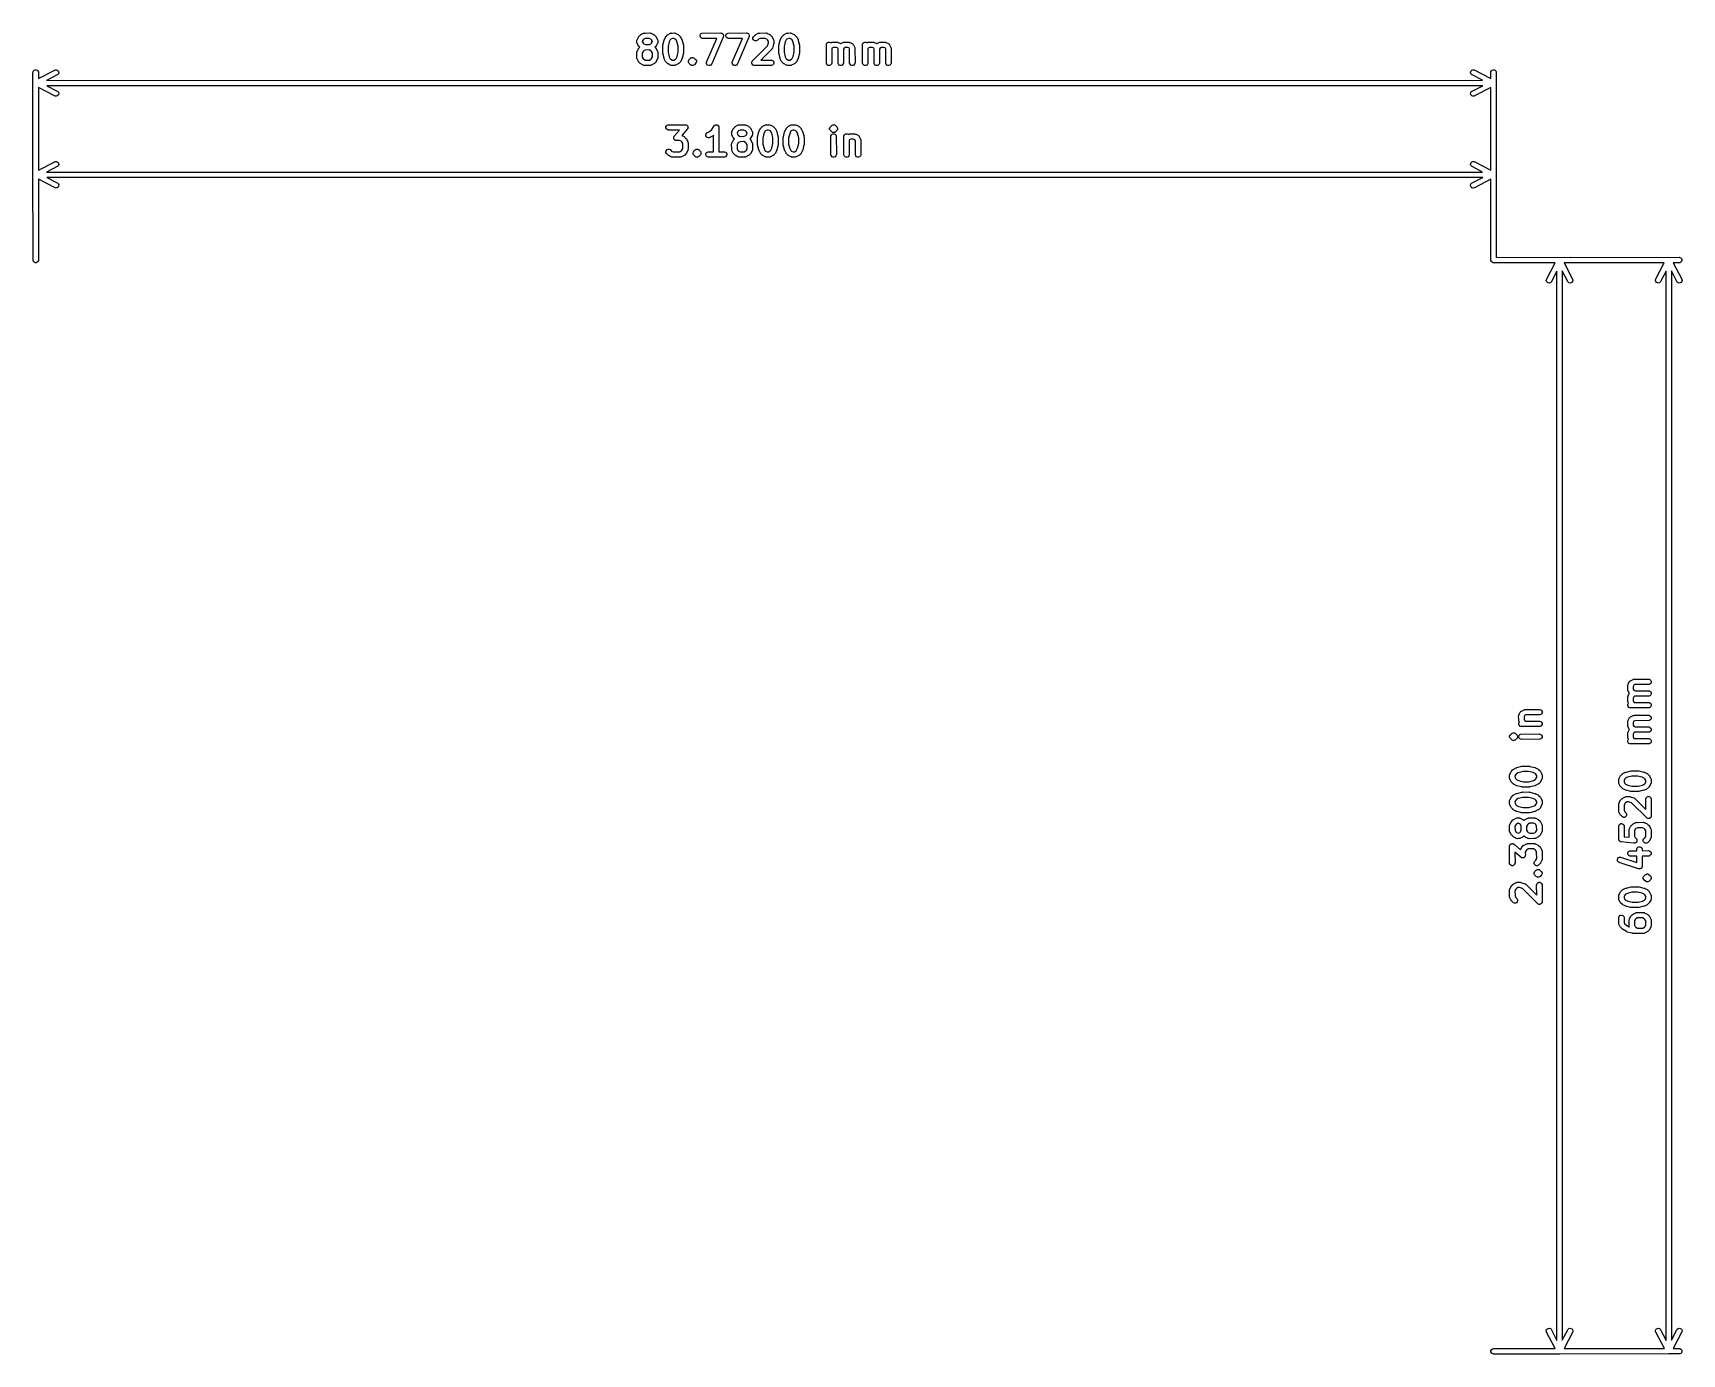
# Model space of a CAD drawing. Extents: x 3.9 to 7.49, y -5.25 to -2.37.
import ezdxf

# ---------------------------------------------------------------- set-up
doc = ezdxf.new("R2010")
doc.units = 0
doc.header["$MEASUREMENT"] = 0
doc.layers.add('BLACK', color=7, linetype='CONTINUOUS')

msp = doc.modelspace()

# ---------------------------------------------------------------- linework, layer by layer
at = {"layer": 'BLACK', "linetype": 'CONTINUOUS'}
for p, q in [((5.2172, -2.374), (5.2174, -2.3738)), ((5.2174, -2.3738), (5.2178, -2.3734)), ((5.2178, -2.3734), (5.2207, -2.3704)), ((5.2207, -2.3704), (5.2211, -2.37)), ((5.2211, -2.37), (5.2212, -2.3699)), ((5.2212, -2.3699), (5.2213, -2.3699)), ((5.2213, -2.3699), (5.2216, -2.3697)), ((5.2216, -2.3697), (5.2222, -2.3694)), ((5.2222, -2.3694), (5.2278, -2.3665)), ((5.2278, -2.3665), (5.2289, -2.3661)), ((5.2289, -2.3661), (5.2291, -2.3661)), ((5.2291, -2.3661), (5.2293, -2.366)), ((5.2293, -2.366), (5.2304, -2.366)), ((5.2304, -2.366), (5.2312, -2.3659)), ((5.2312, -2.3659), (5.2314, -2.366)), ((5.2314, -2.366), (5.2417, -2.3659)), ((5.2417, -2.3659), (5.2429, -2.366)), ((5.2429, -2.366), (5.2431, -2.3661)), ((5.2431, -2.3661), (5.2433, -2.3661)), ((5.2433, -2.3661), (5.2444, -2.3666)), ((5.2444, -2.3666), (5.245, -2.3669)), ((5.245, -2.3669), (5.2451, -2.367)), ((5.2451, -2.367), (5.25, -2.3693)), ((5.25, -2.3693), (5.2505, -2.3696)), ((5.2505, -2.3696), (5.2506, -2.3697)), ((5.2506, -2.3697), (5.2507, -2.3698)), ((5.2507, -2.3698), (5.251, -2.3699)), ((5.251, -2.3699), (5.2514, -2.3704)), ((5.2514, -2.3704), (5.2543, -2.3732)), ((5.2543, -2.3732), (5.2547, -2.3737)), ((5.2547, -2.3737), (5.2548, -2.3738)), ((5.2548, -2.3738), (5.2549, -2.3739)), ((5.2549, -2.3739), (5.2551, -2.3741)), ((5.2763, -2.374), (5.2764, -2.3738)), ((5.2764, -2.3738), (5.2769, -2.3734)), ((5.2769, -2.3734), (5.2797, -2.3704)), ((5.2797, -2.3704), (5.2802, -2.37)), ((5.2802, -2.37), (5.2803, -2.3699)), ((5.2803, -2.3699), (5.2804, -2.3699)), ((5.2804, -2.3699), (5.2806, -2.3697)), ((5.2806, -2.3697), (5.2813, -2.3694)), ((5.2813, -2.3694), (5.2869, -2.3665)), ((5.2869, -2.3665), (5.288, -2.3661)), ((5.288, -2.3661), (5.2882, -2.3661)), ((5.2882, -2.3661), (5.2884, -2.366)), ((5.2884, -2.366), (5.2896, -2.366)), ((5.2896, -2.366), (5.2903, -2.3659)), ((5.2903, -2.3659), (5.2904, -2.366)), ((5.2904, -2.366), (5.2951, -2.3659)), ((5.2951, -2.3659), (5.2963, -2.366)), ((5.2963, -2.366), (5.2965, -2.3661)), ((5.2965, -2.3661), (5.2967, -2.3661)), ((5.2967, -2.3661), (5.2978, -2.3666)), ((5.2978, -2.3666), (5.2984, -2.3669)), ((5.2984, -2.3669), (5.2985, -2.367)), ((5.2985, -2.367), (5.3034, -2.3693)), ((5.3034, -2.3693), (5.3039, -2.3696)), ((5.3039, -2.3696), (5.3041, -2.3697)), ((5.3041, -2.3697), (5.3041, -2.3698)), ((5.3041, -2.3698), (5.3044, -2.3699)), ((5.3044, -2.3699), (5.3048, -2.3704)), ((5.3048, -2.3704), (5.3078, -2.3732)), ((5.3078, -2.3732), (5.3081, -2.3737)), ((5.3081, -2.3737), (5.3083, -2.3738)), ((5.3083, -2.3738), (5.3083, -2.3739)), ((5.3083, -2.3739), (5.3085, -2.3741)), ((5.3512, -2.3706), (5.3521, -2.3685)), ((5.3512, -2.3729), (5.3512, -2.3706)), ((5.3521, -2.3751), (5.3512, -2.3729)), ((5.3521, -2.3685), (5.3537, -2.3669)), ((5.3537, -2.3669), (5.3559, -2.366)), ((5.3559, -2.366), (5.3964, -2.3659)), ((5.3964, -2.3659), (5.3975, -2.366)), ((5.3975, -2.366), (5.3976, -2.366)), ((5.3976, -2.366), (5.3976, -2.366)), ((5.3976, -2.366), (5.3986, -2.3664)), ((5.3986, -2.3664), (5.3997, -2.3669)), ((5.3997, -2.3669), (5.3997, -2.3669)), ((5.3997, -2.3669), (5.3997, -2.3669)), ((5.3997, -2.3669), (5.4005, -2.3677)), ((5.4005, -2.3677), (5.4013, -2.3685)), ((5.4013, -2.3685), (5.4013, -2.3685)), ((5.4013, -2.3685), (5.4013, -2.3686)), ((5.4013, -2.3686), (5.4018, -2.3696)), ((5.4022, -2.373), (5.4017, -2.3742)), ((5.4018, -2.3696), (5.4022, -2.3706)), ((5.4022, -2.3706), (5.4022, -2.3707)), ((5.4022, -2.3707), (5.4022, -2.3707)), ((5.4022, -2.3707), (5.4022, -2.3718)), ((5.4022, -2.3718), (5.4022, -2.3729)), ((5.4022, -2.3729), (5.4022, -2.373)), ((5.4022, -2.373), (5.4022, -2.373)), ((5.4075, -2.3706), (5.4083, -2.3685)), ((5.4075, -2.3729), (5.4075, -2.3706)), ((5.4083, -2.3751), (5.4075, -2.3729)), ((5.4083, -2.3685), (5.41, -2.3669)), ((5.41, -2.3669), (5.4121, -2.366)), ((5.4121, -2.366), (5.4526, -2.3659)), ((5.4526, -2.3659), (5.4538, -2.366)), ((5.4538, -2.366), (5.4538, -2.366)), ((5.4538, -2.366), (5.4539, -2.366)), ((5.4539, -2.366), (5.4549, -2.3664)), ((5.4549, -2.3664), (5.4559, -2.3669)), ((5.4559, -2.3669), (5.4559, -2.3669)), ((5.4559, -2.3669), (5.456, -2.3669)), ((5.456, -2.3669), (5.4567, -2.3677)), ((5.4567, -2.3677), (5.4575, -2.3685)), ((5.4575, -2.3685), (5.4576, -2.3685)), ((5.4576, -2.3685), (5.4576, -2.3686)), ((5.4576, -2.3686), (5.458, -2.3696)), ((5.4584, -2.373), (5.4579, -2.3742)), ((5.458, -2.3696), (5.4584, -2.3706)), ((5.4584, -2.3706), (5.4584, -2.3707)), ((5.4584, -2.3707), (5.4584, -2.3707)), ((5.4584, -2.3707), (5.4584, -2.3718)), ((5.4584, -2.3718), (5.4584, -2.3729)), ((5.4584, -2.3729), (5.4584, -2.373)), ((5.4584, -2.373), (5.4584, -2.373)), ((5.4674, -2.3741), (5.471, -2.3704)), ((5.471, -2.3704), (5.4714, -2.37)), ((5.4714, -2.37), (5.4715, -2.3699)), ((5.4715, -2.3699), (5.4716, -2.3699)), ((5.4716, -2.3699), (5.4718, -2.3697)), ((5.4718, -2.3697), (5.4725, -2.3694)), ((5.4725, -2.3694), (5.4781, -2.3665)), ((5.4781, -2.3665), (5.4792, -2.3661)), ((5.4792, -2.3661), (5.4794, -2.3661)), ((5.4794, -2.3661), (5.4796, -2.366)), ((5.4796, -2.366), (5.4807, -2.366)), ((5.4807, -2.366), (5.4815, -2.3659)), ((5.4815, -2.3659), (5.4816, -2.366)), ((5.4816, -2.366), (5.4948, -2.3659)), ((5.4948, -2.3659), (5.496, -2.366)), ((5.496, -2.366), (5.4962, -2.3661)), ((5.4962, -2.3661), (5.4964, -2.3661)), ((5.4964, -2.3661), (5.4975, -2.3666)), ((5.4975, -2.3666), (5.4981, -2.3669)), ((5.4981, -2.3669), (5.4982, -2.367)), ((5.4982, -2.367), (5.5031, -2.3693)), ((5.5031, -2.3693), (5.5036, -2.3696)), ((5.5036, -2.3696), (5.5037, -2.3697)), ((5.5037, -2.3697), (5.5038, -2.3698)), ((5.5038, -2.3698), (5.5041, -2.3699)), ((5.5041, -2.3699), (5.5045, -2.3704)), ((5.5045, -2.3704), (5.5074, -2.3732)), ((5.5074, -2.3732), (5.5078, -2.3737)), ((5.5078, -2.3737), (5.5079, -2.3738)), ((5.5079, -2.3738), (5.508, -2.3739)), ((5.508, -2.3739), (5.5082, -2.3741)), ((5.5294, -2.374), (5.5295, -2.3738)), ((5.5295, -2.3738), (5.53, -2.3734)), ((5.53, -2.3734), (5.5328, -2.3704)), ((5.5328, -2.3704), (5.5333, -2.37)), ((5.5333, -2.37), (5.5334, -2.3699)), ((5.5334, -2.3699), (5.5335, -2.3699)), ((5.5335, -2.3699), (5.5337, -2.3697)), ((5.5337, -2.3697), (5.5344, -2.3694)), ((5.5344, -2.3694), (5.54, -2.3665)), ((5.54, -2.3665), (5.5411, -2.3661)), ((5.5411, -2.3661), (5.5413, -2.3661)), ((5.5413, -2.3661), (5.5415, -2.366)), ((5.5415, -2.366), (5.5427, -2.366)), ((5.5427, -2.366), (5.5434, -2.3659)), ((5.5434, -2.3659), (5.5435, -2.366)), ((5.5435, -2.366), (5.5482, -2.3659)), ((5.5482, -2.3659), (5.5494, -2.366)), ((5.5494, -2.366), (5.5496, -2.3661)), ((5.5496, -2.3661), (5.5498, -2.3661)), ((5.5498, -2.3661), (5.5509, -2.3666)), ((5.5509, -2.3666), (5.5515, -2.3669)), ((5.5515, -2.3669), (5.5516, -2.367)), ((5.5516, -2.367), (5.5565, -2.3693)), ((5.5565, -2.3693), (5.557, -2.3696)), ((5.557, -2.3696), (5.5571, -2.3697)), ((5.5571, -2.3697), (5.5572, -2.3698)), ((5.5572, -2.3698), (5.5575, -2.3699)), ((5.5575, -2.3699), (5.5579, -2.3704)), ((5.5579, -2.3704), (5.5609, -2.3732)), ((5.5609, -2.3732), (5.5612, -2.3737)), ((5.5612, -2.3737), (5.5613, -2.3738)), ((5.5613, -2.3738), (5.5614, -2.3739)), ((5.5614, -2.3739), (5.5616, -2.3741)), ((5.2133, -2.383), (5.2134, -2.3819)), ((5.2134, -2.3851), (5.2133, -2.383)), ((5.2133, -2.4083), (5.2134, -2.4072)), ((5.2134, -2.4187), (5.2133, -2.4083)), ((5.2134, -2.3819), (5.2135, -2.3817)), ((5.2134, -2.3854), (5.2134, -2.3851)), ((5.2134, -2.3851), (5.2134, -2.3851)), ((5.2134, -2.387), (5.2134, -2.3854)), ((5.2135, -2.3872), (5.2134, -2.387)), ((5.2134, -2.4072), (5.2135, -2.407)), ((5.2135, -2.3815), (5.214, -2.3804)), ((5.2135, -2.3817), (5.2135, -2.3815)), ((5.2135, -2.3874), (5.2135, -2.3872)), ((5.2139, -2.3885), (5.2135, -2.3874)), ((5.2135, -2.4068), (5.214, -2.4057)), ((5.2135, -2.407), (5.2135, -2.4068)), ((5.2169, -2.3941), (5.2139, -2.3885)), ((5.214, -2.3804), (5.2143, -2.3798)), ((5.214, -2.4057), (5.2143, -2.4051)), ((5.2143, -2.3798), (5.2144, -2.3797)), ((5.2143, -2.4051), (5.2144, -2.405)), ((5.2144, -2.3797), (5.2168, -2.3748)), ((5.2144, -2.405), (5.2168, -2.4001)), ((5.2168, -2.3748), (5.2171, -2.3743)), ((5.2168, -2.4001), (5.2171, -2.3996)), ((5.2171, -2.3948), (5.2169, -2.3941)), ((5.2171, -2.3741), (5.2172, -2.374)), ((5.2171, -2.3743), (5.2171, -2.3741)), ((5.2173, -2.395), (5.2171, -2.3948)), ((5.2171, -2.3994), (5.2172, -2.3993)), ((5.2171, -2.3996), (5.2171, -2.3994)), ((5.2172, -2.3993), (5.2174, -2.3991)), ((5.2174, -2.3951), (5.2173, -2.395)), ((5.2175, -2.3952), (5.2174, -2.3951)), ((5.2174, -2.3991), (5.2178, -2.3987)), ((5.2179, -2.3956), (5.2175, -2.3952)), ((5.2178, -2.3987), (5.2194, -2.3971)), ((5.2194, -2.3971), (5.2179, -2.3956)), ((5.2267, -2.4063), (5.225, -2.4099)), ((5.225, -2.4099), (5.2251, -2.4183)), ((5.2267, -2.381), (5.2251, -2.3845)), ((5.2251, -2.3845), (5.2251, -2.3845)), ((5.2251, -2.3845), (5.2269, -2.3881)), ((5.2282, -2.3795), (5.2267, -2.381)), ((5.2282, -2.4048), (5.2267, -2.4063)), ((5.2269, -2.3881), (5.2285, -2.3896)), ((5.2317, -2.3777), (5.2282, -2.3795)), ((5.2317, -2.403), (5.2282, -2.4048)), ((5.2285, -2.3896), (5.232, -2.3913)), ((5.2402, -2.3776), (5.2317, -2.3777)), ((5.2402, -2.4029), (5.2317, -2.403)), ((5.232, -2.3913), (5.2405, -2.3912)), ((5.2437, -2.3793), (5.2402, -2.3776)), ((5.2437, -2.4046), (5.2402, -2.4029)), ((5.2405, -2.3912), (5.244, -2.3894)), ((5.2452, -2.3808), (5.2437, -2.3793)), ((5.2452, -2.4061), (5.2437, -2.4046)), ((5.244, -2.3894), (5.2455, -2.3878)), ((5.2471, -2.3843), (5.2452, -2.3808)), ((5.2471, -2.4096), (5.2452, -2.4061)), ((5.2455, -2.3878), (5.2471, -2.3844)), ((5.2471, -2.3844), (5.2471, -2.3843)), ((5.2472, -2.4181), (5.2471, -2.4096)), ((5.2543, -2.3955), (5.2528, -2.3971)), ((5.2528, -2.3971), (5.2543, -2.3985)), ((5.2548, -2.3951), (5.2543, -2.3955)), ((5.2543, -2.3985), (5.2547, -2.399)), ((5.2547, -2.399), (5.2548, -2.3991)), ((5.255, -2.3948), (5.2548, -2.3951)), ((5.2548, -2.3991), (5.2549, -2.3992)), ((5.2549, -2.3992), (5.2551, -2.3994)), ((5.2551, -2.3948), (5.255, -2.3948)), ((5.2551, -2.3741), (5.2553, -2.3748)), ((5.2554, -2.3941), (5.2551, -2.3946)), ((5.2551, -2.3946), (5.2551, -2.3948)), ((5.2551, -2.3994), (5.2553, -2.4001)), ((5.2553, -2.3748), (5.2582, -2.3804)), ((5.2553, -2.4001), (5.2582, -2.4057)), ((5.2578, -2.3892), (5.2554, -2.3941)), ((5.2579, -2.3891), (5.2578, -2.3892)), ((5.2581, -2.3885), (5.2579, -2.3891)), ((5.2587, -2.3874), (5.2581, -2.3885)), ((5.2582, -2.3804), (5.2587, -2.3815)), ((5.2582, -2.4057), (5.2587, -2.4068)), ((5.2587, -2.3815), (5.2587, -2.3817)), ((5.2587, -2.3817), (5.2588, -2.3819)), ((5.2588, -2.387), (5.2587, -2.3872)), ((5.2587, -2.3872), (5.2587, -2.3874)), ((5.2587, -2.4068), (5.2587, -2.407)), ((5.2587, -2.407), (5.2588, -2.4072)), ((5.2588, -2.3819), (5.2588, -2.3835)), ((5.2588, -2.3835), (5.2588, -2.3838)), ((5.2588, -2.3838), (5.2588, -2.3838)), ((5.2588, -2.3838), (5.2589, -2.3858)), ((5.2589, -2.3858), (5.2588, -2.387)), ((5.2588, -2.4072), (5.2588, -2.4083)), ((5.2588, -2.4083), (5.2588, -2.4091)), ((5.2588, -2.4091), (5.2588, -2.4092)), ((5.2588, -2.4092), (5.2589, -2.4196)), ((5.2696, -2.3938), (5.2697, -2.3931)), ((5.2696, -2.394), (5.2696, -2.3938)), ((5.2696, -2.3941), (5.2696, -2.394)), ((5.2696, -2.3943), (5.2696, -2.3941)), ((5.2697, -2.408), (5.2696, -2.3943)), ((5.2696, -2.4086), (5.2697, -2.408)), ((5.2697, -2.4093), (5.2696, -2.4086)), ((5.2697, -2.3931), (5.2699, -2.3925)), ((5.2697, -2.4095), (5.2697, -2.4093)), ((5.2697, -2.4096), (5.2697, -2.4095)), ((5.2697, -2.4098), (5.2697, -2.4096)), ((5.2725, -2.4206), (5.2697, -2.4098)), ((5.2699, -2.3925), (5.2725, -2.3816)), ((5.2725, -2.3816), (5.2726, -2.3815)), ((5.2726, -2.3814), (5.2729, -2.3805)), ((5.2726, -2.3815), (5.2726, -2.3814)), ((5.2726, -2.3815), (5.2726, -2.3815)), ((5.2729, -2.3805), (5.2732, -2.3801)), ((5.2732, -2.3801), (5.2758, -2.3748)), ((5.2758, -2.3748), (5.2761, -2.3743)), ((5.2761, -2.3743), (5.2762, -2.3741)), ((5.2762, -2.3741), (5.2763, -2.374)), ((5.2837, -2.3855), (5.2813, -2.3954)), ((5.2813, -2.3954), (5.2814, -2.408)), ((5.2814, -2.408), (5.2839, -2.4179)), ((5.2858, -2.381), (5.2837, -2.3855)), ((5.2872, -2.3795), (5.2858, -2.381)), ((5.2908, -2.3777), (5.2872, -2.3795)), ((5.2937, -2.3776), (5.2908, -2.3777)), ((5.2971, -2.3793), (5.2937, -2.3776)), ((5.2987, -2.3808), (5.2971, -2.3793)), ((5.3007, -2.3847), (5.2987, -2.3808)), ((5.3033, -2.3946), (5.3007, -2.3847)), ((5.301, -2.4172), (5.3034, -2.4072)), ((5.3034, -2.4072), (5.3033, -2.3946)), ((5.3085, -2.3741), (5.3088, -2.3748)), ((5.3088, -2.3748), (5.3117, -2.3804)), ((5.3117, -2.3804), (5.3117, -2.3805)), ((5.3117, -2.3805), (5.3117, -2.3805)), ((5.3117, -2.3805), (5.3118, -2.3806)), ((5.3118, -2.3806), (5.3121, -2.3815)), ((5.3121, -2.3815), (5.3121, -2.382)), ((5.3121, -2.382), (5.3149, -2.3928)), ((5.315, -2.4095), (5.3148, -2.4101)), ((5.3149, -2.3928), (5.315, -2.393)), ((5.315, -2.393), (5.315, -2.3931)), ((5.315, -2.3931), (5.315, -2.3933)), ((5.315, -2.3933), (5.3151, -2.394)), ((5.3151, -2.394), (5.315, -2.3946)), ((5.315, -2.3946), (5.3151, -2.4083)), ((5.3151, -2.4088), (5.315, -2.4095)), ((5.3151, -2.4083), (5.3151, -2.4085)), ((5.3151, -2.4085), (5.3151, -2.4086)), ((5.3151, -2.4086), (5.3151, -2.4088)), ((5.3537, -2.3767), (5.3521, -2.3751)), ((5.3559, -2.3776), (5.3537, -2.3767)), ((5.357, -2.3777), (5.3559, -2.3776)), ((5.3875, -2.3776), (5.357, -2.3777)), ((5.3653, -2.4296), (5.3875, -2.3776)), ((5.4013, -2.3751), (5.3765, -2.4332)), ((5.4017, -2.3742), (5.4013, -2.3751)), ((5.4013, -2.3751), (5.4013, -2.3751)), ((5.41, -2.3767), (5.4083, -2.3751)), ((5.4121, -2.3776), (5.41, -2.3767)), ((5.4133, -2.3777), (5.4121, -2.3776)), ((5.4437, -2.3776), (5.4133, -2.3777)), ((5.4215, -2.4296), (5.4437, -2.3776)), ((5.4575, -2.3751), (5.4327, -2.4332)), ((5.4579, -2.3742), (5.4575, -2.3751)), ((5.4575, -2.3751), (5.4575, -2.3751)), ((5.4646, -2.4276), (5.4982, -2.3938)), ((5.4665, -2.3763), (5.4674, -2.3741)), ((5.4665, -2.3786), (5.4665, -2.3763)), ((5.4674, -2.3807), (5.4665, -2.3786)), ((5.469, -2.3823), (5.4674, -2.3807)), ((5.4712, -2.3832), (5.469, -2.3823)), ((5.4735, -2.3832), (5.4712, -2.3832)), ((5.4756, -2.3823), (5.4735, -2.3832)), ((5.4765, -2.3816), (5.4756, -2.3823)), ((5.4785, -2.3795), (5.4765, -2.3816)), ((5.482, -2.3777), (5.4785, -2.3795)), ((5.4933, -2.3776), (5.482, -2.3777)), ((5.5067, -2.4018), (5.4836, -2.425)), ((5.4968, -2.3793), (5.4933, -2.3776)), ((5.4983, -2.3808), (5.4968, -2.3793)), ((5.4982, -2.3938), (5.5002, -2.3875)), ((5.5002, -2.3843), (5.4983, -2.3808)), ((5.5002, -2.3875), (5.5002, -2.3843)), ((5.5069, -2.4018), (5.5067, -2.4018)), ((5.5075, -2.4011), (5.5069, -2.4018)), ((5.5082, -2.4004), (5.5075, -2.4011)), ((5.5082, -2.3741), (5.5084, -2.3748)), ((5.5084, -2.4), (5.5082, -2.4002)), ((5.5082, -2.4002), (5.5082, -2.4004)), ((5.5084, -2.3748), (5.5113, -2.3804)), ((5.5089, -2.399), (5.5084, -2.4)), ((5.5116, -2.3905), (5.5089, -2.399)), ((5.5113, -2.3804), (5.5118, -2.3815)), ((5.5119, -2.3898), (5.5116, -2.3905)), ((5.5118, -2.3815), (5.5118, -2.3817)), ((5.5118, -2.3817), (5.5119, -2.3819)), ((5.5119, -2.3819), (5.5119, -2.3831)), ((5.5119, -2.3831), (5.5119, -2.3838)), ((5.5119, -2.3838), (5.5119, -2.3839)), ((5.5119, -2.3839), (5.512, -2.3887)), ((5.512, -2.3887), (5.5119, -2.3892)), ((5.5119, -2.3892), (5.5119, -2.3894)), ((5.5119, -2.3894), (5.5119, -2.3895)), ((5.5119, -2.3895), (5.5119, -2.3898)), ((5.5227, -2.3938), (5.5228, -2.3931)), ((5.5227, -2.394), (5.5227, -2.3938)), ((5.5227, -2.3941), (5.5227, -2.394)), ((5.5227, -2.3943), (5.5227, -2.3941)), ((5.5228, -2.408), (5.5227, -2.3943)), ((5.5227, -2.4086), (5.5228, -2.408)), ((5.5228, -2.4093), (5.5227, -2.4086)), ((5.5228, -2.3931), (5.523, -2.3925)), ((5.5228, -2.4095), (5.5228, -2.4093)), ((5.5228, -2.4096), (5.5228, -2.4095)), ((5.5228, -2.4098), (5.5228, -2.4096)), ((5.5256, -2.4206), (5.5228, -2.4098)), ((5.523, -2.3925), (5.5256, -2.3816)), ((5.5256, -2.3816), (5.5257, -2.3815)), ((5.5257, -2.3814), (5.526, -2.3805)), ((5.5257, -2.3815), (5.5257, -2.3814)), ((5.5257, -2.3815), (5.5257, -2.3815)), ((5.526, -2.3805), (5.5263, -2.3801)), ((5.5263, -2.3801), (5.5289, -2.3748)), ((5.5289, -2.3748), (5.5292, -2.3743)), ((5.5292, -2.3743), (5.5293, -2.3741)), ((5.5293, -2.3741), (5.5294, -2.374)), ((5.5368, -2.3855), (5.5344, -2.3954)), ((5.5344, -2.3954), (5.5345, -2.408)), ((5.5345, -2.408), (5.537, -2.4179)), ((5.5389, -2.381), (5.5368, -2.3855)), ((5.5403, -2.3795), (5.5389, -2.381)), ((5.5439, -2.3777), (5.5403, -2.3795)), ((5.5468, -2.3776), (5.5439, -2.3777)), ((5.5502, -2.3793), (5.5468, -2.3776)), ((5.5518, -2.3808), (5.5502, -2.3793)), ((5.5538, -2.3847), (5.5518, -2.3808)), ((5.5564, -2.3946), (5.5538, -2.3847)), ((5.5541, -2.4172), (5.5565, -2.4072)), ((5.5565, -2.4072), (5.5564, -2.3946)), ((5.5616, -2.3741), (5.5619, -2.3748)), ((5.5619, -2.3748), (5.5648, -2.3804)), ((5.5648, -2.3804), (5.5648, -2.3805)), ((5.5648, -2.3805), (5.5648, -2.3805)), ((5.5648, -2.3805), (5.5649, -2.3806)), ((5.5649, -2.3806), (5.5652, -2.3815)), ((5.5652, -2.3815), (5.5652, -2.382)), ((5.5652, -2.382), (5.568, -2.3928)), ((5.5681, -2.4095), (5.5679, -2.4101)), ((5.568, -2.3928), (5.5681, -2.393)), ((5.5681, -2.393), (5.5681, -2.3931)), ((5.5681, -2.3931), (5.5681, -2.3933)), ((5.5681, -2.3933), (5.5682, -2.394)), ((5.5682, -2.394), (5.5681, -2.3946)), ((5.5681, -2.3946), (5.5682, -2.4083)), ((5.5682, -2.4088), (5.5681, -2.4095)), ((5.5682, -2.4083), (5.5682, -2.4085)), ((5.5682, -2.4085), (5.5682, -2.4086)), ((5.5682, -2.4086), (5.5682, -2.4088)), ((5.6267, -2.3915), (5.6268, -2.3903)), ((5.6268, -2.432), (5.6267, -2.3915)), ((5.6268, -2.3903), (5.6277, -2.3882)), ((5.6277, -2.3882), (5.6293, -2.3866)), ((5.6293, -2.3866), (5.6315, -2.3857)), ((5.6315, -2.3857), (5.6338, -2.3857)), ((5.6338, -2.3857), (5.6359, -2.3866)), ((5.6359, -2.3866), (5.6365, -2.3872)), ((5.6365, -2.3872), (5.6384, -2.3862)), ((5.6384, -2.3862), (5.6395, -2.3858)), ((5.6388, -2.3992), (5.6384, -2.3996)), ((5.6384, -2.3996), (5.6385, -2.4308)), ((5.6423, -2.3974), (5.6388, -2.3992)), ((5.6395, -2.3858), (5.6397, -2.3858)), ((5.6397, -2.3858), (5.6399, -2.3857)), ((5.6399, -2.3857), (5.641, -2.3857)), ((5.641, -2.3857), (5.6418, -2.3856)), ((5.6418, -2.3856), (5.6419, -2.3857)), ((5.6419, -2.3857), (5.6495, -2.3856)), ((5.648, -2.3973), (5.6423, -2.3974)), ((5.6507, -2.3986), (5.648, -2.3973)), ((5.6495, -2.3856), (5.6506, -2.3857)), ((5.6506, -2.3857), (5.6508, -2.3858)), ((5.652, -2.4011), (5.6507, -2.3986)), ((5.6508, -2.3858), (5.651, -2.3858)), ((5.651, -2.3858), (5.6521, -2.3863)), ((5.6521, -2.432), (5.652, -2.4011)), ((5.6521, -2.3863), (5.6528, -2.3866)), ((5.6528, -2.3866), (5.6528, -2.3866)), ((5.6528, -2.3866), (5.6577, -2.389)), ((5.6577, -2.389), (5.6579, -2.3891)), ((5.6579, -2.3891), (5.6584, -2.389)), ((5.6584, -2.389), (5.6637, -2.3862)), ((5.6637, -2.3862), (5.6648, -2.3858)), ((5.6651, -2.3987), (5.6637, -2.4015)), ((5.6637, -2.4015), (5.6638, -2.4308)), ((5.6648, -2.3858), (5.665, -2.3858)), ((5.665, -2.3858), (5.6652, -2.3857)), ((5.6676, -2.3974), (5.6651, -2.3987)), ((5.6652, -2.3857), (5.6663, -2.3857)), ((5.6663, -2.3857), (5.6671, -2.3856)), ((5.6671, -2.3856), (5.6672, -2.3857)), ((5.6672, -2.3857), (5.6748, -2.3856)), ((5.6733, -2.3973), (5.6676, -2.3974)), ((5.676, -2.3986), (5.6733, -2.3973)), ((5.6748, -2.3856), (5.6759, -2.3857)), ((5.6759, -2.3857), (5.6761, -2.3858)), ((5.6773, -2.4011), (5.676, -2.3986)), ((5.6761, -2.3858), (5.6763, -2.3858)), ((5.6763, -2.3858), (5.6774, -2.3863)), ((5.6774, -2.432), (5.6773, -2.4011)), ((5.6774, -2.3863), (5.6781, -2.3866)), ((5.6781, -2.3866), (5.6782, -2.3866)), ((5.6782, -2.3866), (5.6831, -2.389)), ((5.6831, -2.389), (5.6832, -2.3891)), ((5.6832, -2.3891), (5.6833, -2.3892)), ((5.6833, -2.3892), (5.6835, -2.3892)), ((5.6835, -2.3892), (5.684, -2.3896)), ((5.684, -2.3896), (5.6845, -2.3902)), ((5.6845, -2.3902), (5.6851, -2.3907)), ((5.6851, -2.3907), (5.6853, -2.3911)), ((5.6853, -2.3911), (5.6855, -2.3914)), ((5.6855, -2.3914), (5.6857, -2.3919)), ((5.6857, -2.3919), (5.6885, -2.3973)), ((5.6885, -2.3973), (5.6889, -2.3983)), ((5.6889, -2.3983), (5.6889, -2.3986)), ((5.6889, -2.3986), (5.689, -2.3988)), ((5.689, -2.3988), (5.689, -2.3998)), ((5.689, -2.3998), (5.6891, -2.4006)), ((5.6891, -2.4006), (5.689, -2.4008)), ((5.689, -2.4008), (5.6891, -2.4308)), ((5.7054, -2.3915), (5.7056, -2.3903)), ((5.7056, -2.432), (5.7054, -2.3915)), ((5.7056, -2.3903), (5.7064, -2.3882)), ((5.7064, -2.3882), (5.7081, -2.3866)), ((5.7081, -2.3866), (5.7102, -2.3857)), ((5.7102, -2.3857), (5.7125, -2.3857)), ((5.7125, -2.3857), (5.7146, -2.3866)), ((5.7146, -2.3866), (5.7152, -2.3872)), ((5.7152, -2.3872), (5.7171, -2.3862)), ((5.7171, -2.3862), (5.7182, -2.3858)), ((5.7175, -2.3992), (5.7172, -2.3996)), ((5.7172, -2.3996), (5.7173, -2.4308)), ((5.721, -2.3974), (5.7175, -2.3992)), ((5.7182, -2.3858), (5.7184, -2.3858)), ((5.7184, -2.3858), (5.7186, -2.3857)), ((5.7186, -2.3857), (5.7198, -2.3857)), ((5.7198, -2.3857), (5.7205, -2.3856)), ((5.7205, -2.3856), (5.7207, -2.3857)), ((5.7207, -2.3857), (5.7282, -2.3856)), ((5.7267, -2.3973), (5.721, -2.3974)), ((5.7294, -2.3986), (5.7267, -2.3973)), ((5.7282, -2.3856), (5.7294, -2.3857)), ((5.7294, -2.3857), (5.7296, -2.3858)), ((5.7308, -2.4011), (5.7294, -2.3986)), ((5.7296, -2.3858), (5.7298, -2.3858)), ((5.7298, -2.3858), (5.7309, -2.3863)), ((5.7309, -2.432), (5.7308, -2.4011)), ((5.7309, -2.3863), (5.7315, -2.3866)), ((5.7315, -2.3866), (5.7316, -2.3866)), ((5.7316, -2.3866), (5.7365, -2.389)), ((5.7365, -2.389), (5.7367, -2.3891)), ((5.7367, -2.3891), (5.7371, -2.389)), ((5.7371, -2.389), (5.7425, -2.3862)), ((5.7425, -2.3862), (5.7435, -2.3858)), ((5.7438, -2.3987), (5.7425, -2.4015)), ((5.7425, -2.4015), (5.7426, -2.4308)), ((5.7435, -2.3858), (5.7437, -2.3858)), ((5.7437, -2.3858), (5.7439, -2.3857)), ((5.7464, -2.3974), (5.7438, -2.3987)), ((5.7439, -2.3857), (5.7451, -2.3857)), ((5.7451, -2.3857), (5.7458, -2.3856)), ((5.7458, -2.3856), (5.746, -2.3857)), ((5.746, -2.3857), (5.7535, -2.3856)), ((5.752, -2.3973), (5.7464, -2.3974)), ((5.7547, -2.3986), (5.752, -2.3973)), ((5.7535, -2.3856), (5.7547, -2.3857)), ((5.7547, -2.3857), (5.7549, -2.3858)), ((5.7561, -2.4011), (5.7547, -2.3986)), ((5.7549, -2.3858), (5.7551, -2.3858)), ((5.7551, -2.3858), (5.7562, -2.3863)), ((5.7562, -2.432), (5.7561, -2.4011)), ((5.7562, -2.3863), (5.7568, -2.3866)), ((5.7568, -2.3866), (5.7569, -2.3866)), ((5.7569, -2.3866), (5.7618, -2.389)), ((5.7618, -2.389), (5.762, -2.3891)), ((5.762, -2.3891), (5.7621, -2.3892)), ((5.7621, -2.3892), (5.7622, -2.3892)), ((5.7622, -2.3892), (5.7628, -2.3896)), ((5.7628, -2.3896), (5.7633, -2.3902)), ((5.7633, -2.3902), (5.7638, -2.3907)), ((5.7638, -2.3907), (5.764, -2.3911)), ((5.764, -2.3911), (5.7643, -2.3914)), ((5.7643, -2.3914), (5.7645, -2.3919)), ((5.7645, -2.3919), (5.7672, -2.3973)), ((5.7672, -2.3973), (5.7677, -2.3983)), ((5.7677, -2.3983), (5.7677, -2.3986)), ((5.7677, -2.3986), (5.7678, -2.3988)), ((5.7678, -2.3988), (5.7678, -2.3998)), ((5.7678, -2.3998), (5.7678, -2.4006)), ((5.7678, -2.4006), (5.7678, -2.4008)), ((5.7678, -2.4008), (5.7679, -2.4308)), ((5.2134, -2.4189), (5.2134, -2.4187)), ((5.2134, -2.4197), (5.2134, -2.4189)), ((5.2134, -2.4207), (5.2134, -2.4197)), ((5.2135, -2.4209), (5.2134, -2.4207)), ((5.2135, -2.4212), (5.2135, -2.4209)), ((5.2139, -2.4222), (5.2135, -2.4212)), ((5.2169, -2.4278), (5.2139, -2.4222)), ((5.2171, -2.4285), (5.2169, -2.4278)), ((5.2173, -2.4287), (5.2171, -2.4285)), ((5.2174, -2.4288), (5.2173, -2.4287)), ((5.2175, -2.4289), (5.2174, -2.4288)), ((5.2179, -2.4294), (5.2175, -2.4289)), ((5.2208, -2.4322), (5.2179, -2.4294)), ((5.2212, -2.4327), (5.2208, -2.4322)), ((5.2215, -2.4328), (5.2212, -2.4327)), ((5.2216, -2.4329), (5.2215, -2.4328)), ((5.2217, -2.433), (5.2216, -2.4329)), ((5.2222, -2.4333), (5.2217, -2.433)), ((5.2271, -2.4357), (5.2222, -2.4333)), ((5.2251, -2.4183), (5.2269, -2.4219)), ((5.2269, -2.4219), (5.2285, -2.4233)), ((5.2272, -2.4357), (5.2271, -2.4357)), ((5.2278, -2.436), (5.2272, -2.4357)), ((5.2289, -2.4365), (5.2278, -2.436)), ((5.2285, -2.4233), (5.232, -2.425)), ((5.2291, -2.4366), (5.2289, -2.4365)), ((5.2293, -2.4366), (5.2291, -2.4366)), ((5.2305, -2.4367), (5.2293, -2.4366)), ((5.2408, -2.4367), (5.2305, -2.4367)), ((5.232, -2.425), (5.2405, -2.4249)), ((5.2405, -2.4249), (5.244, -2.4231)), ((5.241, -2.4367), (5.2408, -2.4367)), ((5.2418, -2.4366), (5.241, -2.4367)), ((5.2429, -2.4366), (5.2418, -2.4366)), ((5.2431, -2.4366), (5.2429, -2.4366)), ((5.2433, -2.4365), (5.2431, -2.4366)), ((5.2444, -2.4361), (5.2433, -2.4365)), ((5.244, -2.4231), (5.2455, -2.4216)), ((5.25, -2.4332), (5.2444, -2.4361)), ((5.2455, -2.4216), (5.2472, -2.4181)), ((5.2506, -2.4329), (5.25, -2.4332)), ((5.2509, -2.4328), (5.2506, -2.4329)), ((5.251, -2.4327), (5.2509, -2.4328)), ((5.2511, -2.4326), (5.251, -2.4327)), ((5.2515, -2.4322), (5.2511, -2.4326)), ((5.2543, -2.4292), (5.2515, -2.4322)), ((5.2548, -2.4288), (5.2543, -2.4292)), ((5.255, -2.4286), (5.2548, -2.4288)), ((5.2551, -2.4285), (5.255, -2.4286)), ((5.2554, -2.4279), (5.2551, -2.4284)), ((5.2551, -2.4284), (5.2551, -2.4285)), ((5.2578, -2.423), (5.2554, -2.4279)), ((5.2579, -2.4229), (5.2578, -2.423)), ((5.2581, -2.4222), (5.2579, -2.4229)), ((5.2587, -2.4212), (5.2581, -2.4222)), ((5.2588, -2.4207), (5.2587, -2.4209)), ((5.2587, -2.4209), (5.2587, -2.4212)), ((5.2589, -2.4196), (5.2588, -2.4207)), ((5.2726, -2.4212), (5.2725, -2.4206)), ((5.2729, -2.422), (5.2726, -2.4212)), ((5.2729, -2.4221), (5.2729, -2.422)), ((5.273, -2.4221), (5.2729, -2.4221)), ((5.273, -2.4222), (5.273, -2.4221)), ((5.2759, -2.4278), (5.273, -2.4222)), ((5.2762, -2.4285), (5.2759, -2.4278)), ((5.2764, -2.4287), (5.2762, -2.4285)), ((5.2764, -2.4288), (5.2764, -2.4287)), ((5.2765, -2.4289), (5.2764, -2.4288)), ((5.2769, -2.4294), (5.2765, -2.4289)), ((5.2799, -2.4322), (5.2769, -2.4294)), ((5.2803, -2.4327), (5.2799, -2.4322)), ((5.2805, -2.4328), (5.2803, -2.4327)), ((5.2806, -2.4329), (5.2805, -2.4328)), ((5.2808, -2.433), (5.2806, -2.4329)), ((5.2813, -2.4333), (5.2808, -2.433)), ((5.2862, -2.4357), (5.2813, -2.4333)), ((5.2839, -2.4179), (5.286, -2.4219)), ((5.286, -2.4219), (5.2875, -2.4233)), ((5.2869, -2.436), (5.2862, -2.4357)), ((5.2862, -2.4357), (5.2862, -2.4357)), ((5.288, -2.4365), (5.2869, -2.436)), ((5.2875, -2.4233), (5.291, -2.425)), ((5.2882, -2.4366), (5.288, -2.4365)), ((5.2884, -2.4366), (5.2882, -2.4366)), ((5.2895, -2.4367), (5.2884, -2.4366)), ((5.2943, -2.4367), (5.2895, -2.4367)), ((5.291, -2.425), (5.2939, -2.425)), ((5.2939, -2.425), (5.2974, -2.4231)), ((5.2944, -2.4367), (5.2943, -2.4367)), ((5.2951, -2.4367), (5.2944, -2.4367)), ((5.2963, -2.4366), (5.2951, -2.4367)), ((5.2965, -2.4366), (5.2963, -2.4366)), ((5.2967, -2.4365), (5.2965, -2.4366)), ((5.2978, -2.4361), (5.2967, -2.4365)), ((5.2974, -2.4231), (5.2989, -2.4216)), ((5.3034, -2.4332), (5.2978, -2.4361)), ((5.2989, -2.4216), (5.301, -2.4172)), ((5.3041, -2.4329), (5.3034, -2.4332)), ((5.3043, -2.4328), (5.3041, -2.4329)), ((5.3044, -2.4327), (5.3043, -2.4328)), ((5.3045, -2.4326), (5.3044, -2.4327)), ((5.3049, -2.4322), (5.3045, -2.4326)), ((5.3078, -2.4292), (5.3049, -2.4322)), ((5.3083, -2.4288), (5.3078, -2.4292)), ((5.3084, -2.4286), (5.3083, -2.4288)), ((5.3085, -2.4285), (5.3084, -2.4286)), ((5.3086, -2.4284), (5.3085, -2.4285)), ((5.3089, -2.4279), (5.3086, -2.4284)), ((5.3114, -2.4225), (5.3089, -2.4279)), ((5.3117, -2.4221), (5.3114, -2.4225)), ((5.312, -2.4212), (5.3117, -2.4221)), ((5.3121, -2.4212), (5.312, -2.4212)), ((5.3148, -2.4101), (5.3121, -2.421)), ((5.3121, -2.421), (5.3121, -2.4211)), ((5.3121, -2.4211), (5.3121, -2.4212)), ((5.3259, -2.4269), (5.3268, -2.4247)), ((5.3259, -2.4292), (5.3259, -2.4269)), ((5.3268, -2.4313), (5.3259, -2.4292)), ((5.3268, -2.4247), (5.3303, -2.421)), ((5.3268, -2.4247), (5.3268, -2.4247)), ((5.3275, -2.4322), (5.3268, -2.4313)), ((5.3312, -2.4357), (5.3275, -2.4322)), ((5.3303, -2.421), (5.3312, -2.4203)), ((5.3312, -2.4203), (5.3325, -2.4198)), ((5.3312, -2.4203), (5.3312, -2.4203)), ((5.3321, -2.4361), (5.3312, -2.4357)), ((5.3334, -2.4366), (5.3321, -2.4361)), ((5.3325, -2.4198), (5.3334, -2.4194)), ((5.3334, -2.4194), (5.3357, -2.4194)), ((5.3357, -2.4366), (5.3334, -2.4366)), ((5.3357, -2.4194), (5.3366, -2.4198)), ((5.3373, -2.436), (5.3357, -2.4366)), ((5.3366, -2.4198), (5.3378, -2.4203)), ((5.3378, -2.4357), (5.3373, -2.436)), ((5.3378, -2.4203), (5.3415, -2.4239)), ((5.3387, -2.435), (5.3378, -2.4357)), ((5.3378, -2.4357), (5.3378, -2.4357)), ((5.3422, -2.4313), (5.3387, -2.435)), ((5.3415, -2.4239), (5.3422, -2.4247)), ((5.3422, -2.4247), (5.3431, -2.4269)), ((5.3431, -2.4292), (5.3422, -2.4313)), ((5.3422, -2.4313), (5.3422, -2.4313)), ((5.3431, -2.4269), (5.3431, -2.4292)), ((5.3653, -2.4319), (5.3653, -2.4296)), ((5.3661, -2.4341), (5.3653, -2.4319)), ((5.3677, -2.4357), (5.3661, -2.4341)), ((5.3699, -2.4366), (5.3677, -2.4357)), ((5.3722, -2.4366), (5.3699, -2.4366)), ((5.3743, -2.4358), (5.3722, -2.4366)), ((5.3759, -2.4342), (5.3743, -2.4358)), ((5.3765, -2.4332), (5.3759, -2.4342)), ((5.4215, -2.4319), (5.4215, -2.4296)), ((5.4224, -2.4341), (5.4215, -2.4319)), ((5.424, -2.4357), (5.4224, -2.4341)), ((5.4261, -2.4366), (5.424, -2.4357)), ((5.4284, -2.4366), (5.4261, -2.4366)), ((5.4305, -2.4358), (5.4284, -2.4366)), ((5.4322, -2.4342), (5.4305, -2.4358)), ((5.4327, -2.4332), (5.4322, -2.4342)), ((5.4637, -2.4297), (5.4646, -2.4276)), ((5.4637, -2.432), (5.4637, -2.4297)), ((5.4646, -2.4341), (5.4637, -2.432)), ((5.4662, -2.4357), (5.4646, -2.4341)), ((5.4671, -2.4361), (5.4662, -2.4357)), ((5.4684, -2.4366), (5.4671, -2.4361)), ((5.4695, -2.4367), (5.4684, -2.4366)), ((5.5072, -2.4366), (5.4695, -2.4367)), ((5.4836, -2.425), (5.5061, -2.4249)), ((5.5061, -2.4249), (5.5072, -2.425)), ((5.5072, -2.425), (5.5093, -2.4259)), ((5.5093, -2.4357), (5.5072, -2.4366)), ((5.5093, -2.4259), (5.511, -2.4276)), ((5.511, -2.4341), (5.5093, -2.4357)), ((5.511, -2.4276), (5.5119, -2.4297)), ((5.5119, -2.432), (5.511, -2.4341)), ((5.5119, -2.4297), (5.5119, -2.432)), ((5.5257, -2.4212), (5.5256, -2.4206)), ((5.526, -2.422), (5.5257, -2.4212)), ((5.526, -2.4221), (5.526, -2.422)), ((5.5261, -2.4221), (5.526, -2.4221)), ((5.5261, -2.4222), (5.5261, -2.4221)), ((5.529, -2.4278), (5.5261, -2.4222)), ((5.5293, -2.4285), (5.529, -2.4278)), ((5.5295, -2.4287), (5.5293, -2.4285)), ((5.5295, -2.4288), (5.5295, -2.4287)), ((5.5296, -2.4289), (5.5295, -2.4288)), ((5.53, -2.4294), (5.5296, -2.4289)), ((5.533, -2.4322), (5.53, -2.4294)), ((5.5334, -2.4327), (5.533, -2.4322)), ((5.5336, -2.4328), (5.5334, -2.4327)), ((5.5337, -2.4329), (5.5336, -2.4328)), ((5.5339, -2.433), (5.5337, -2.4329)), ((5.5344, -2.4333), (5.5339, -2.433)), ((5.5393, -2.4357), (5.5344, -2.4333)), ((5.537, -2.4179), (5.5391, -2.4219)), ((5.5391, -2.4219), (5.5406, -2.4233)), ((5.54, -2.436), (5.5393, -2.4357)), ((5.5393, -2.4357), (5.5393, -2.4357)), ((5.5411, -2.4365), (5.54, -2.436)), ((5.5406, -2.4233), (5.5441, -2.425)), ((5.5413, -2.4366), (5.5411, -2.4365)), ((5.5415, -2.4366), (5.5413, -2.4366)), ((5.5426, -2.4367), (5.5415, -2.4366)), ((5.5474, -2.4367), (5.5426, -2.4367)), ((5.5441, -2.425), (5.547, -2.425)), ((5.547, -2.425), (5.5505, -2.4231)), ((5.5475, -2.4367), (5.5474, -2.4367)), ((5.5482, -2.4367), (5.5475, -2.4367)), ((5.5494, -2.4366), (5.5482, -2.4367)), ((5.5496, -2.4366), (5.5494, -2.4366)), ((5.5498, -2.4365), (5.5496, -2.4366)), ((5.5509, -2.4361), (5.5498, -2.4365)), ((5.5505, -2.4231), (5.552, -2.4216)), ((5.5565, -2.4332), (5.5509, -2.4361)), ((5.552, -2.4216), (5.5541, -2.4172)), ((5.5571, -2.4329), (5.5565, -2.4332)), ((5.5574, -2.4328), (5.5571, -2.4329)), ((5.5575, -2.4327), (5.5574, -2.4328)), ((5.5576, -2.4326), (5.5575, -2.4327)), ((5.558, -2.4322), (5.5576, -2.4326)), ((5.5609, -2.4292), (5.558, -2.4322)), ((5.5613, -2.4288), (5.5609, -2.4292)), ((5.5615, -2.4286), (5.5613, -2.4288)), ((5.5616, -2.4285), (5.5615, -2.4286)), ((5.562, -2.4279), (5.5616, -2.4284)), ((5.5616, -2.4284), (5.5616, -2.4285)), ((5.5645, -2.4225), (5.562, -2.4279)), ((5.5648, -2.4221), (5.5645, -2.4225)), ((5.5651, -2.4212), (5.5648, -2.4221)), ((5.5652, -2.4212), (5.5651, -2.4212)), ((5.5679, -2.4101), (5.5652, -2.421)), ((5.5652, -2.421), (5.5652, -2.4211)), ((5.5652, -2.4211), (5.5652, -2.4212)), ((5.6277, -2.4341), (5.6268, -2.432)), ((5.6293, -2.4357), (5.6277, -2.4341)), ((5.6315, -2.4366), (5.6293, -2.4357)), ((5.6338, -2.4366), (5.6315, -2.4366)), ((5.6359, -2.4357), (5.6338, -2.4366)), ((5.6375, -2.4341), (5.6359, -2.4357)), ((5.6384, -2.432), (5.6375, -2.4341)), ((5.6385, -2.4308), (5.6384, -2.432)), ((5.653, -2.4341), (5.6521, -2.432)), ((5.6546, -2.4357), (5.653, -2.4341)), ((5.6568, -2.4366), (5.6546, -2.4357)), ((5.6591, -2.4366), (5.6568, -2.4366)), ((5.6612, -2.4357), (5.6591, -2.4366)), ((5.6628, -2.4341), (5.6612, -2.4357)), ((5.6637, -2.432), (5.6628, -2.4341)), ((5.6638, -2.4308), (5.6637, -2.432)), ((5.6783, -2.4341), (5.6774, -2.432)), ((5.6799, -2.4357), (5.6783, -2.4341)), ((5.6821, -2.4366), (5.6799, -2.4357)), ((5.6844, -2.4366), (5.6821, -2.4366)), ((5.6865, -2.4357), (5.6844, -2.4366)), ((5.6881, -2.4341), (5.6865, -2.4357)), ((5.689, -2.432), (5.6881, -2.4341)), ((5.6891, -2.4308), (5.689, -2.432)), ((5.7064, -2.4341), (5.7056, -2.432)), ((5.7081, -2.4357), (5.7064, -2.4341)), ((5.7102, -2.4366), (5.7081, -2.4357)), ((5.7125, -2.4366), (5.7102, -2.4366)), ((5.7146, -2.4357), (5.7125, -2.4366)), ((5.7163, -2.4341), (5.7146, -2.4357)), ((5.7171, -2.432), (5.7163, -2.4341)), ((5.7173, -2.4308), (5.7171, -2.432)), ((5.7317, -2.4341), (5.7309, -2.432)), ((5.7334, -2.4357), (5.7317, -2.4341)), ((5.7355, -2.4366), (5.7334, -2.4357)), ((5.7378, -2.4366), (5.7355, -2.4366)), ((5.7399, -2.4357), (5.7378, -2.4366)), ((5.7416, -2.4341), (5.7399, -2.4357)), ((5.7424, -2.432), (5.7416, -2.4341)), ((5.7426, -2.4308), (5.7424, -2.432)), ((5.7571, -2.4341), (5.7562, -2.432)), ((5.7587, -2.4357), (5.7571, -2.4341)), ((5.7608, -2.4366), (5.7587, -2.4357)), ((5.7631, -2.4366), (5.7608, -2.4366)), ((5.7652, -2.4357), (5.7631, -2.4366)), ((5.7669, -2.4341), (5.7652, -2.4357)), ((5.7678, -2.432), (5.7669, -2.4341)), ((5.7679, -2.4308), (5.7678, -2.432)), ((3.8961, -2.4519), (3.8962, -2.4508)), ((3.8961, -2.6514), (3.8961, -2.4519)), ((3.8962, -2.4508), (3.8971, -2.4486)), ((3.8971, -2.4486), (3.8987, -2.447)), ((3.8987, -2.447), (3.9008, -2.4461)), ((3.9008, -2.4461), (3.9032, -2.4461)), ((3.9032, -2.4461), (3.9053, -2.447)), ((3.9053, -2.447), (3.9069, -2.4486)), ((3.9069, -2.4486), (3.9078, -2.4508)), ((3.9078, -2.4654), (3.9436, -2.4467)), ((3.9078, -2.4508), (3.9078, -2.4654)), ((3.95, -2.4565), (3.9258, -2.4692)), ((3.9258, -2.4692), (7.058, -2.4691)), ((7.0582, -2.4808), (3.926, -2.4809)), ((3.926, -2.4809), (3.9491, -2.4928)), ((3.9436, -2.4467), (3.9447, -2.4462)), ((3.9447, -2.4462), (3.947, -2.446)), ((3.947, -2.446), (3.9492, -2.4467)), ((3.9492, -2.4467), (3.951, -2.4482)), ((3.9515, -2.4548), (3.95, -2.4565)), ((3.951, -2.4482), (3.952, -2.4503)), ((3.9522, -2.4526), (3.9515, -2.4548)), ((3.952, -2.4503), (3.9522, -2.4526)), ((7.0318, -2.4526), (7.032, -2.4503)), ((7.0325, -2.4548), (7.0318, -2.4526)), ((7.032, -2.4503), (7.033, -2.4482)), ((7.034, -2.4565), (7.0325, -2.4548)), ((7.033, -2.4482), (7.0348, -2.4467)), ((7.0349, -2.4572), (7.034, -2.4565)), ((7.034, -2.4935), (7.0582, -2.4808)), ((7.0348, -2.4467), (7.037, -2.446)), ((7.058, -2.4691), (7.0349, -2.4572)), ((7.037, -2.446), (7.0393, -2.4462)), ((7.0393, -2.4462), (7.0761, -2.4653)), ((7.0761, -2.4519), (7.0762, -2.4508)), ((7.0761, -2.4653), (7.0761, -2.4519)), ((7.0762, -2.4508), (7.0771, -2.4486)), ((7.0771, -2.4486), (7.0787, -2.447)), ((7.0787, -2.447), (7.0808, -2.4461)), ((7.0808, -2.4461), (7.0832, -2.4461)), ((7.0832, -2.4461), (7.0853, -2.447)), ((7.0853, -2.447), (7.0869, -2.4486)), ((7.0869, -2.4486), (7.0878, -2.4508)), ((7.0878, -2.4508), (7.0878, -2.4741)), ((7.0878, -2.4741), (7.0879, -2.4744)), ((7.0879, -2.4744), (7.0878, -2.475)), ((7.0878, -2.475), (7.0879, -2.4756)), ((7.0879, -2.4756), (7.0878, -2.4759)), ((7.0878, -2.4759), (7.0879, -2.6743)), ((3.9447, -2.5038), (3.9078, -2.4847)), ((3.9078, -2.4847), (3.9079, -2.6654)), ((3.947, -2.504), (3.9447, -2.5038)), ((3.9492, -2.5033), (3.947, -2.504)), ((3.9491, -2.4928), (3.95, -2.4935)), ((3.951, -2.5018), (3.9492, -2.5033)), ((3.95, -2.4935), (3.9515, -2.4952)), ((3.952, -2.4997), (3.951, -2.5018)), ((3.9515, -2.4952), (3.9522, -2.4974)), ((3.9522, -2.4974), (3.952, -2.4997)), ((7.0318, -2.4974), (7.0325, -2.4952)), ((7.032, -2.4997), (7.0318, -2.4974)), ((7.033, -2.5018), (7.032, -2.4997)), ((7.0325, -2.4952), (7.034, -2.4935)), ((7.0348, -2.5033), (7.033, -2.5018)), ((7.037, -2.504), (7.0348, -2.5033)), ((7.0393, -2.5038), (7.037, -2.504)), ((7.0404, -2.5033), (7.0393, -2.5038)), ((7.0761, -2.4846), (7.0404, -2.5033)), ((7.0761, -2.6514), (7.0761, -2.4846)), ((5.2767, -2.5706), (5.2776, -2.5685)), ((5.2767, -2.5729), (5.2767, -2.5706)), ((5.2776, -2.5751), (5.2767, -2.5729)), ((5.2776, -2.5685), (5.2792, -2.5669)), ((5.2792, -2.5767), (5.2776, -2.5751)), ((5.2792, -2.5669), (5.2813, -2.566)), ((5.2813, -2.5776), (5.2792, -2.5767)), ((5.2813, -2.566), (5.3191, -2.5659)), ((5.2825, -2.5777), (5.2813, -2.5776)), ((5.3062, -2.5776), (5.2825, -2.5777)), ((5.2951, -2.5904), (5.3062, -2.5776)), ((5.3233, -2.5757), (5.3113, -2.5895)), ((5.3113, -2.5895), (5.3161, -2.5918)), ((5.3191, -2.5659), (5.3197, -2.5659)), ((5.3197, -2.5659), (5.3198, -2.5659)), ((5.3198, -2.5659), (5.3199, -2.566)), ((5.3199, -2.566), (5.3202, -2.566)), ((5.3202, -2.566), (5.3211, -2.5664)), ((5.3211, -2.5664), (5.322, -2.5667)), ((5.322, -2.5667), (5.3221, -2.5668)), ((5.3221, -2.5668), (5.3223, -2.5669)), ((5.3223, -2.5669), (5.323, -2.5676)), ((5.323, -2.5676), (5.3237, -2.5682)), ((5.324, -2.5751), (5.3233, -2.5757)), ((5.3237, -2.5682), (5.3238, -2.5684)), ((5.3238, -2.5684), (5.324, -2.5685)), ((5.324, -2.5685), (5.3243, -2.5694)), ((5.3242, -2.5747), (5.324, -2.5749)), ((5.324, -2.5749), (5.324, -2.5751)), ((5.3245, -2.5738), (5.3242, -2.5747)), ((5.3243, -2.5694), (5.3248, -2.5702)), ((5.3248, -2.5729), (5.3245, -2.5738)), ((5.3248, -2.5702), (5.3248, -2.5704)), ((5.3248, -2.5704), (5.3248, -2.5706)), ((5.3248, -2.5706), (5.3248, -2.5716)), ((5.3248, -2.5716), (5.3249, -2.5725)), ((5.3249, -2.5725), (5.3248, -2.5727)), ((5.3248, -2.5727), (5.3248, -2.5729)), ((5.3638, -2.5879), (5.3645, -2.5857)), ((5.364, -2.5902), (5.3638, -2.5879)), ((5.3645, -2.5857), (5.3661, -2.584)), ((5.3661, -2.584), (5.372, -2.5809)), ((5.372, -2.5809), (5.3767, -2.5761)), ((5.3767, -2.5761), (5.3816, -2.5685)), ((5.3807, -2.5888), (5.3795, -2.59)), ((5.3807, -2.625), (5.3807, -2.5888)), ((5.3816, -2.5685), (5.3824, -2.5676)), ((5.3816, -2.5685), (5.3816, -2.5685)), ((5.3816, -2.5685), (5.3816, -2.5685)), ((5.3816, -2.5685), (5.3816, -2.5685)), ((5.3824, -2.5676), (5.3829, -2.5673)), ((5.3829, -2.5673), (5.3833, -2.5669)), ((5.3833, -2.5669), (5.3838, -2.5667)), ((5.3838, -2.5667), (5.3843, -2.5663)), ((5.3843, -2.5663), (5.3849, -2.5662)), ((5.3849, -2.5662), (5.3854, -2.566)), ((5.3854, -2.566), (5.386, -2.566)), ((5.386, -2.566), (5.3865, -2.5659)), ((5.3865, -2.5659), (5.3871, -2.566)), ((5.3871, -2.566), (5.3877, -2.566)), ((5.3877, -2.566), (5.3882, -2.5662)), ((5.3882, -2.5662), (5.3888, -2.5663)), ((5.3888, -2.5663), (5.3893, -2.5667)), ((5.3893, -2.5667), (5.3898, -2.5669)), ((5.3898, -2.5669), (5.3902, -2.5673)), ((5.3902, -2.5673), (5.3907, -2.5676)), ((5.3907, -2.5676), (5.391, -2.5681)), ((5.391, -2.5681), (5.3915, -2.5685)), ((5.3915, -2.5685), (5.3917, -2.569)), ((5.3917, -2.569), (5.392, -2.5695)), ((5.392, -2.5695), (5.3921, -2.5701)), ((5.3921, -2.5701), (5.3923, -2.5706)), ((5.3923, -2.5706), (5.3923, -2.5712)), ((5.3923, -2.5712), (5.3924, -2.5718)), ((5.3924, -2.5718), (5.3923, -2.5723)), ((5.3923, -2.5723), (5.3924, -2.625)), ((5.42, -2.583), (5.4201, -2.5819)), ((5.4201, -2.5851), (5.42, -2.583)), ((5.4201, -2.5819), (5.4202, -2.5817)), ((5.4201, -2.5854), (5.4201, -2.5851)), ((5.4201, -2.5851), (5.4201, -2.5851)), ((5.4201, -2.587), (5.4201, -2.5854)), ((5.4202, -2.5872), (5.4201, -2.587)), ((5.4202, -2.5815), (5.4207, -2.5804)), ((5.4202, -2.5817), (5.4202, -2.5815)), ((5.4202, -2.5874), (5.4202, -2.5872)), ((5.4206, -2.5885), (5.4202, -2.5874)), ((5.4235, -2.5941), (5.4206, -2.5885)), ((5.4207, -2.5804), (5.421, -2.5798)), ((5.421, -2.5798), (5.4211, -2.5797)), ((5.4211, -2.5797), (5.4234, -2.5748)), ((5.4234, -2.5748), (5.4238, -2.5743)), ((5.4238, -2.5741), (5.4239, -2.574)), ((5.4238, -2.5743), (5.4238, -2.5741)), ((5.4239, -2.574), (5.4241, -2.5738)), ((5.4241, -2.5738), (5.4245, -2.5734)), ((5.4245, -2.5734), (5.4274, -2.5704)), ((5.4274, -2.5704), (5.4278, -2.57)), ((5.4278, -2.57), (5.4279, -2.5699)), ((5.4279, -2.5699), (5.428, -2.5699)), ((5.428, -2.5699), (5.4283, -2.5697)), ((5.4283, -2.5697), (5.4289, -2.5694)), ((5.4289, -2.5694), (5.4345, -2.5665)), ((5.4334, -2.581), (5.4318, -2.5845)), ((5.4318, -2.5845), (5.4318, -2.5845)), ((5.4318, -2.5845), (5.4336, -2.5881)), ((5.4349, -2.5795), (5.4334, -2.581)), ((5.4336, -2.5881), (5.4352, -2.5896)), ((5.4345, -2.5665), (5.4356, -2.5661)), ((5.4384, -2.5777), (5.4349, -2.5795)), ((5.4352, -2.5896), (5.4387, -2.5913)), ((5.4356, -2.5661), (5.4358, -2.5661)), ((5.4358, -2.5661), (5.436, -2.566)), ((5.436, -2.566), (5.4371, -2.566)), ((5.4371, -2.566), (5.4379, -2.5659)), ((5.4379, -2.5659), (5.438, -2.566)), ((5.438, -2.566), (5.4484, -2.5659)), ((5.4469, -2.5776), (5.4384, -2.5777)), ((5.4504, -2.5793), (5.4469, -2.5776)), ((5.4472, -2.5912), (5.4507, -2.5894)), ((5.4484, -2.5659), (5.4496, -2.566)), ((5.4496, -2.566), (5.4498, -2.5661)), ((5.4498, -2.5661), (5.45, -2.5661)), ((5.45, -2.5661), (5.4511, -2.5666)), ((5.4519, -2.5808), (5.4504, -2.5793)), ((5.4507, -2.5894), (5.4521, -2.5878)), ((5.4511, -2.5666), (5.4517, -2.5669)), ((5.4517, -2.5669), (5.4518, -2.567)), ((5.4518, -2.567), (5.4567, -2.5693)), ((5.4538, -2.5843), (5.4519, -2.5808)), ((5.4521, -2.5878), (5.4538, -2.5844)), ((5.4538, -2.5844), (5.4538, -2.5843)), ((5.4567, -2.5693), (5.4572, -2.5696)), ((5.4572, -2.5696), (5.4573, -2.5697)), ((5.4573, -2.5697), (5.4574, -2.5698)), ((5.4574, -2.5698), (5.4577, -2.5699)), ((5.4577, -2.5699), (5.4581, -2.5704)), ((5.4581, -2.5704), (5.461, -2.5732)), ((5.461, -2.5732), (5.4614, -2.5737)), ((5.4614, -2.5737), (5.4615, -2.5738)), ((5.4615, -2.5738), (5.4616, -2.5739)), ((5.4616, -2.5739), (5.4618, -2.5741)), ((5.4618, -2.5741), (5.462, -2.5748)), ((5.462, -2.5748), (5.4649, -2.5804)), ((5.4645, -2.5892), (5.4621, -2.5941)), ((5.4646, -2.5891), (5.4645, -2.5892)), ((5.4648, -2.5885), (5.4646, -2.5891)), ((5.4654, -2.5874), (5.4648, -2.5885)), ((5.4649, -2.5804), (5.4654, -2.5815)), ((5.4654, -2.5815), (5.4654, -2.5817)), ((5.4654, -2.5817), (5.4655, -2.5819)), ((5.4655, -2.587), (5.4654, -2.5872)), ((5.4654, -2.5872), (5.4654, -2.5874)), ((5.4655, -2.5819), (5.4655, -2.5835)), ((5.4655, -2.5835), (5.4655, -2.5838)), ((5.4655, -2.5838), (5.4655, -2.5838)), ((5.4655, -2.5838), (5.4656, -2.5858)), ((5.4656, -2.5858), (5.4655, -2.587)), ((5.4766, -2.5925), (5.4792, -2.5816)), ((5.4792, -2.5816), (5.4793, -2.5815)), ((5.4793, -2.5814), (5.4796, -2.5805)), ((5.4793, -2.5815), (5.4793, -2.5814)), ((5.4793, -2.5815), (5.4793, -2.5815)), ((5.4796, -2.5805), (5.4799, -2.5801)), ((5.4799, -2.5801), (5.4825, -2.5748)), ((5.4825, -2.5748), (5.4828, -2.5743)), ((5.4828, -2.5743), (5.4829, -2.5741)), ((5.4829, -2.5741), (5.483, -2.574)), ((5.483, -2.574), (5.4831, -2.5738)), ((5.4831, -2.5738), (5.4836, -2.5734)), ((5.4836, -2.5734), (5.4864, -2.5704)), ((5.4864, -2.5704), (5.4869, -2.57)), ((5.4869, -2.57), (5.487, -2.5699)), ((5.487, -2.5699), (5.4871, -2.5699)), ((5.4871, -2.5699), (5.4873, -2.5697)), ((5.4873, -2.5697), (5.488, -2.5694)), ((5.488, -2.5694), (5.4936, -2.5665)), ((5.4904, -2.5855), (5.488, -2.5954)), ((5.4925, -2.581), (5.4904, -2.5855)), ((5.4939, -2.5795), (5.4925, -2.581)), ((5.4936, -2.5665), (5.4947, -2.5661)), ((5.4975, -2.5777), (5.4939, -2.5795)), ((5.4947, -2.5661), (5.4949, -2.5661)), ((5.4949, -2.5661), (5.4951, -2.566)), ((5.4951, -2.566), (5.4963, -2.566)), ((5.4963, -2.566), (5.497, -2.5659)), ((5.497, -2.5659), (5.4971, -2.566)), ((5.4971, -2.566), (5.5018, -2.5659)), ((5.5004, -2.5776), (5.4975, -2.5777)), ((5.5038, -2.5793), (5.5004, -2.5776)), ((5.5018, -2.5659), (5.503, -2.566)), ((5.503, -2.566), (5.5032, -2.5661)), ((5.5032, -2.5661), (5.5034, -2.5661)), ((5.5034, -2.5661), (5.5045, -2.5666)), ((5.5054, -2.5808), (5.5038, -2.5793)), ((5.5045, -2.5666), (5.5051, -2.5669)), ((5.5051, -2.5669), (5.5052, -2.567)), ((5.5052, -2.567), (5.5101, -2.5693)), ((5.5074, -2.5847), (5.5054, -2.5808)), ((5.51, -2.5946), (5.5074, -2.5847)), ((5.5101, -2.5693), (5.5106, -2.5696)), ((5.5106, -2.5696), (5.5107, -2.5697)), ((5.5107, -2.5697), (5.5108, -2.5698)), ((5.5108, -2.5698), (5.5111, -2.5699)), ((5.5111, -2.5699), (5.5115, -2.5704)), ((5.5115, -2.5704), (5.5145, -2.5732)), ((5.5145, -2.5732), (5.5148, -2.5737)), ((5.5148, -2.5737), (5.5149, -2.5738)), ((5.5149, -2.5738), (5.515, -2.5739)), ((5.515, -2.5739), (5.5152, -2.5741)), ((5.5152, -2.5741), (5.5155, -2.5748)), ((5.5155, -2.5748), (5.5184, -2.5804)), ((5.5184, -2.5804), (5.5184, -2.5805)), ((5.5184, -2.5805), (5.5184, -2.5805)), ((5.5184, -2.5805), (5.5185, -2.5806)), ((5.5185, -2.5806), (5.5188, -2.5815)), ((5.5188, -2.5815), (5.5188, -2.582)), ((5.5188, -2.582), (5.5216, -2.5928)), ((5.5329, -2.5925), (5.5355, -2.5816)), ((5.5355, -2.5815), (5.5356, -2.5814)), ((5.5355, -2.5816), (5.5355, -2.5815)), ((5.5355, -2.5815), (5.5355, -2.5815)), ((5.5356, -2.5814), (5.5359, -2.5805)), ((5.5359, -2.5805), (5.5362, -2.5801)), ((5.5362, -2.5801), (5.5387, -2.5748)), ((5.5387, -2.5748), (5.5391, -2.5743)), ((5.5391, -2.5741), (5.5392, -2.574)), ((5.5391, -2.5743), (5.5391, -2.5741)), ((5.5392, -2.574), (5.5394, -2.5738)), ((5.5394, -2.5738), (5.5398, -2.5734)), ((5.5398, -2.5734), (5.5427, -2.5704)), ((5.5427, -2.5704), (5.5431, -2.57)), ((5.5431, -2.57), (5.5432, -2.5699)), ((5.5432, -2.5699), (5.5433, -2.5699)), ((5.5433, -2.5699), (5.5436, -2.5697)), ((5.5436, -2.5697), (5.5442, -2.5694)), ((5.5442, -2.5694), (5.5498, -2.5665)), ((5.5466, -2.5855), (5.5442, -2.5954)), ((5.5487, -2.581), (5.5466, -2.5855)), ((5.5502, -2.5795), (5.5487, -2.581)), ((5.5498, -2.5665), (5.5509, -2.5661)), ((5.5537, -2.5777), (5.5502, -2.5795)), ((5.5509, -2.5661), (5.5511, -2.5661)), ((5.5511, -2.5661), (5.5513, -2.566)), ((5.5513, -2.566), (5.5525, -2.566)), ((5.5525, -2.566), (5.5532, -2.5659)), ((5.5532, -2.5659), (5.5533, -2.566)), ((5.5533, -2.566), (5.5581, -2.5659)), ((5.5566, -2.5776), (5.5537, -2.5777)), ((5.5601, -2.5793), (5.5566, -2.5776)), ((5.5581, -2.5659), (5.5592, -2.566)), ((5.5592, -2.566), (5.5594, -2.5661)), ((5.5594, -2.5661), (5.5596, -2.5661)), ((5.5596, -2.5661), (5.5607, -2.5666)), ((5.5616, -2.5808), (5.5601, -2.5793)), ((5.5607, -2.5666), (5.5614, -2.5669)), ((5.5614, -2.5669), (5.5614, -2.567)), ((5.5614, -2.567), (5.5664, -2.5693)), ((5.5637, -2.5847), (5.5616, -2.5808)), ((5.5662, -2.5946), (5.5637, -2.5847)), ((5.5664, -2.5693), (5.5668, -2.5696)), ((5.5668, -2.5696), (5.567, -2.5697)), ((5.567, -2.5697), (5.5671, -2.5698)), ((5.5671, -2.5698), (5.5673, -2.5699)), ((5.5673, -2.5699), (5.5677, -2.5704)), ((5.5677, -2.5704), (5.5707, -2.5732)), ((5.5707, -2.5732), (5.5711, -2.5737)), ((5.5711, -2.5737), (5.5712, -2.5738)), ((5.5712, -2.5738), (5.5712, -2.5739)), ((5.5712, -2.5739), (5.5714, -2.5741)), ((5.5714, -2.5741), (5.5717, -2.5748)), ((5.5717, -2.5748), (5.5746, -2.5804)), ((5.5746, -2.5804), (5.5746, -2.5805)), ((5.5746, -2.5805), (5.5747, -2.5805)), ((5.5747, -2.5805), (5.5747, -2.5806)), ((5.5747, -2.5806), (5.575, -2.5815)), ((5.575, -2.5815), (5.5751, -2.582)), ((5.5751, -2.582), (5.5779, -2.5928)), ((5.6338, -2.5734), (5.6339, -2.5732)), ((5.6338, -2.5757), (5.6338, -2.5734)), ((5.6341, -2.5763), (5.6338, -2.5757)), ((5.6339, -2.5732), (5.6347, -2.5713)), ((5.6347, -2.5779), (5.6341, -2.5763)), ((5.6347, -2.5713), (5.6383, -2.5676)), ((5.6347, -2.5713), (5.6347, -2.5713)), ((5.6355, -2.5788), (5.6347, -2.5779)), ((5.6392, -2.5823), (5.6355, -2.5788)), ((5.6367, -2.5903), (5.6375, -2.5882)), ((5.6375, -2.5882), (5.6392, -2.5866)), ((5.6383, -2.5676), (5.6392, -2.5669)), ((5.6392, -2.5669), (5.6405, -2.5663)), ((5.6392, -2.5669), (5.6392, -2.5669)), ((5.6401, -2.5827), (5.6392, -2.5823)), ((5.6392, -2.5866), (5.6413, -2.5857)), ((5.6413, -2.5832), (5.6401, -2.5827)), ((5.6405, -2.5663), (5.6413, -2.566)), ((5.6413, -2.566), (5.6436, -2.566)), ((5.6436, -2.5832), (5.6413, -2.5832)), ((5.6413, -2.5857), (5.6436, -2.5857)), ((5.6436, -2.566), (5.6444, -2.5663)), ((5.6451, -2.5826), (5.6436, -2.5832)), ((5.6436, -2.5857), (5.6457, -2.5866)), ((5.6444, -2.5663), (5.6457, -2.5669)), ((5.6457, -2.5823), (5.6451, -2.5826)), ((5.6457, -2.5669), (5.6494, -2.5704)), ((5.6466, -2.5816), (5.6457, -2.5823)), ((5.6457, -2.5823), (5.6457, -2.5823)), ((5.6457, -2.5866), (5.6474, -2.5882)), ((5.6502, -2.5779), (5.6466, -2.5816)), ((5.6474, -2.5882), (5.6482, -2.5903)), ((5.6494, -2.5704), (5.6502, -2.5713)), ((5.6502, -2.5713), (5.6511, -2.5734)), ((5.6511, -2.5757), (5.6502, -2.5779)), ((5.6502, -2.5779), (5.6502, -2.5779)), ((5.6511, -2.5734), (5.6511, -2.5757)), ((5.6648, -2.5903), (5.6657, -2.5882)), ((5.6657, -2.5882), (5.6673, -2.5866)), ((5.6673, -2.5866), (5.6694, -2.5857)), ((5.6694, -2.5857), (5.6717, -2.5857)), ((5.6717, -2.5857), (5.6739, -2.5866)), ((5.6739, -2.5866), (5.6745, -2.5872)), ((5.6745, -2.5872), (5.6764, -2.5862)), ((5.6764, -2.5862), (5.6774, -2.5858)), ((5.6774, -2.5858), (5.6777, -2.5858)), ((5.6777, -2.5858), (5.6779, -2.5857)), ((5.6779, -2.5857), (5.679, -2.5857)), ((5.679, -2.5857), (5.6797, -2.5856)), ((5.6797, -2.5856), (5.6799, -2.5857)), ((5.6799, -2.5857), (5.6874, -2.5856)), ((5.6874, -2.5856), (5.6886, -2.5857)), ((5.6886, -2.5857), (5.6888, -2.5858)), ((5.6888, -2.5858), (5.689, -2.5858)), ((5.689, -2.5858), (5.6901, -2.5863)), ((5.6901, -2.5863), (5.6907, -2.5866)), ((5.6907, -2.5866), (5.6908, -2.5866)), ((5.6908, -2.5866), (5.6957, -2.589)), ((5.6957, -2.589), (5.6959, -2.5891)), ((5.6959, -2.5891), (5.696, -2.5892)), ((5.696, -2.5892), (5.6961, -2.5892)), ((5.6961, -2.5892), (5.6967, -2.5896)), ((5.6967, -2.5896), (5.6972, -2.5902)), ((5.2767, -2.6241), (5.2776, -2.6219)), ((5.2767, -2.6264), (5.2767, -2.6241)), ((5.2776, -2.6219), (5.2792, -2.6203)), ((5.2792, -2.6203), (5.2813, -2.6194)), ((5.2813, -2.6194), (5.2836, -2.6194)), ((5.2836, -2.6194), (5.2858, -2.6203)), ((5.2858, -2.6203), (5.2889, -2.6233)), ((5.2889, -2.6233), (5.2925, -2.625)), ((5.2925, -2.625), (5.3066, -2.6249)), ((5.2935, -2.5935), (5.2936, -2.5933)), ((5.2936, -2.5945), (5.2935, -2.5935)), ((5.2936, -2.5931), (5.2939, -2.5922)), ((5.2936, -2.5933), (5.2936, -2.5931)), ((5.2936, -2.5954), (5.2936, -2.5945)), ((5.2937, -2.5956), (5.2936, -2.5954)), ((5.2937, -2.5958), (5.2937, -2.5956)), ((5.2941, -2.5967), (5.2937, -2.5958)), ((5.2939, -2.5922), (5.2943, -2.5913)), ((5.2945, -2.5976), (5.2941, -2.5967)), ((5.2943, -2.5913), (5.2944, -2.5912)), ((5.2944, -2.5912), (5.2945, -2.591)), ((5.2945, -2.591), (5.2951, -2.5904)), ((5.2946, -2.5977), (5.2945, -2.5976)), ((5.2947, -2.5979), (5.2946, -2.5977)), ((5.2954, -2.5985), (5.2947, -2.5979)), ((5.2961, -2.5992), (5.2954, -2.5985)), ((5.2963, -2.5993), (5.2961, -2.5992)), ((5.2964, -2.5994), (5.2963, -2.5993)), ((5.2973, -2.5997), (5.2964, -2.5994)), ((5.2982, -2.6001), (5.2973, -2.5997)), ((5.2985, -2.6001), (5.2982, -2.6001)), ((5.2986, -2.6001), (5.2985, -2.6001)), ((5.2988, -2.6001), (5.2986, -2.6001)), ((5.2994, -2.6002), (5.2988, -2.6001)), ((5.3063, -2.6001), (5.2994, -2.6002)), ((5.3098, -2.6018), (5.3063, -2.6001)), ((5.3066, -2.6249), (5.3101, -2.6231)), ((5.3113, -2.6033), (5.3098, -2.6018)), ((5.3101, -2.6231), (5.3115, -2.6216)), ((5.3132, -2.6068), (5.3113, -2.6033)), ((5.3115, -2.6216), (5.3132, -2.6181)), ((5.3132, -2.6181), (5.3132, -2.6068)), ((5.3161, -2.5918), (5.3166, -2.5921)), ((5.3166, -2.5921), (5.3167, -2.5922)), ((5.3167, -2.5922), (5.3168, -2.5923)), ((5.3168, -2.5923), (5.317, -2.5924)), ((5.317, -2.5924), (5.3175, -2.5929)), ((5.3175, -2.5929), (5.3204, -2.5957)), ((5.3204, -2.5957), (5.3208, -2.5962)), ((5.3208, -2.5962), (5.3209, -2.5963)), ((5.3209, -2.5963), (5.321, -2.5964)), ((5.321, -2.5964), (5.3212, -2.5966)), ((5.3212, -2.5966), (5.3214, -2.5973)), ((5.3214, -2.5973), (5.3243, -2.6029)), ((5.3239, -2.623), (5.3215, -2.6279)), ((5.324, -2.6229), (5.3239, -2.623)), ((5.3242, -2.6222), (5.324, -2.6229)), ((5.3247, -2.6212), (5.3242, -2.6222)), ((5.3243, -2.6029), (5.3247, -2.604)), ((5.3247, -2.604), (5.3248, -2.6042)), ((5.3248, -2.6209), (5.3247, -2.6212)), ((5.3248, -2.6042), (5.3248, -2.6044)), ((5.3248, -2.6044), (5.3249, -2.6054)), ((5.325, -2.6196), (5.3248, -2.6207)), ((5.3248, -2.6207), (5.3248, -2.6209)), ((5.3249, -2.6054), (5.3249, -2.6063)), ((5.3249, -2.6063), (5.3249, -2.6064)), ((5.3249, -2.6064), (5.325, -2.6196)), ((5.3358, -2.6269), (5.3366, -2.6247)), ((5.3366, -2.6247), (5.3402, -2.621)), ((5.3366, -2.6247), (5.3366, -2.6247)), ((5.3402, -2.621), (5.3411, -2.6203)), ((5.3411, -2.6203), (5.3423, -2.6198)), ((5.3411, -2.6203), (5.3411, -2.6203)), ((5.3423, -2.6198), (5.3432, -2.6194)), ((5.3432, -2.6194), (5.3455, -2.6194)), ((5.3455, -2.6194), (5.3464, -2.6198)), ((5.3464, -2.6198), (5.3476, -2.6203)), ((5.3476, -2.6203), (5.3514, -2.6239)), ((5.3514, -2.6239), (5.3521, -2.6247)), ((5.3521, -2.6247), (5.353, -2.6269)), ((5.365, -2.5923), (5.364, -2.5902)), ((5.3667, -2.5938), (5.365, -2.5923)), ((5.3664, -2.6259), (5.3685, -2.625)), ((5.3689, -2.5945), (5.3667, -2.5938)), ((5.3685, -2.625), (5.3807, -2.625)), ((5.3712, -2.5944), (5.3689, -2.5945)), ((5.3723, -2.5939), (5.3712, -2.5944)), ((5.3779, -2.591), (5.3723, -2.5939)), ((5.3786, -2.5908), (5.3779, -2.591)), ((5.3788, -2.5906), (5.3786, -2.5908)), ((5.3789, -2.5905), (5.3788, -2.5906)), ((5.379, -2.5904), (5.3789, -2.5905)), ((5.3795, -2.59), (5.379, -2.5904)), ((5.3924, -2.625), (5.4034, -2.6249)), ((5.4034, -2.6249), (5.4046, -2.625)), ((5.4046, -2.625), (5.4067, -2.6259)), ((5.42, -2.6083), (5.4201, -2.6072)), ((5.4201, -2.6187), (5.42, -2.6083)), ((5.4201, -2.6072), (5.4202, -2.607)), ((5.4201, -2.6189), (5.4201, -2.6187)), ((5.4201, -2.6197), (5.4201, -2.6189)), ((5.4201, -2.6207), (5.4201, -2.6197)), ((5.4202, -2.6209), (5.4201, -2.6207)), ((5.4202, -2.6068), (5.4207, -2.6057)), ((5.4202, -2.607), (5.4202, -2.6068)), ((5.4202, -2.6212), (5.4202, -2.6209)), ((5.4206, -2.6222), (5.4202, -2.6212)), ((5.4235, -2.6278), (5.4206, -2.6222)), ((5.4207, -2.6057), (5.421, -2.6051)), ((5.421, -2.6051), (5.4211, -2.605)), ((5.4211, -2.605), (5.4234, -2.6001)), ((5.4234, -2.6001), (5.4238, -2.5996)), ((5.4238, -2.5948), (5.4235, -2.5941)), ((5.424, -2.595), (5.4238, -2.5948)), ((5.4238, -2.5994), (5.4239, -2.5993)), ((5.4238, -2.5996), (5.4238, -2.5994)), ((5.4239, -2.5993), (5.4241, -2.5991)), ((5.4241, -2.5951), (5.424, -2.595)), ((5.4242, -2.5952), (5.4241, -2.5951)), ((5.4241, -2.5991), (5.4245, -2.5987)), ((5.4246, -2.5956), (5.4242, -2.5952)), ((5.4245, -2.5987), (5.4261, -2.5971)), ((5.4261, -2.5971), (5.4246, -2.5956)), ((5.4334, -2.6063), (5.4317, -2.6099)), ((5.4317, -2.6099), (5.4318, -2.6183)), ((5.4318, -2.6183), (5.4336, -2.6219)), ((5.4349, -2.6048), (5.4334, -2.6063)), ((5.4336, -2.6219), (5.4352, -2.6233)), ((5.4384, -2.603), (5.4349, -2.6048)), ((5.4352, -2.6233), (5.4387, -2.625)), ((5.4469, -2.6029), (5.4384, -2.603)), ((5.4387, -2.5913), (5.4472, -2.5912)), ((5.4387, -2.625), (5.4472, -2.6249)), ((5.4504, -2.6046), (5.4469, -2.6029)), ((5.4472, -2.6249), (5.4507, -2.6231)), ((5.4519, -2.6061), (5.4504, -2.6046)), ((5.4507, -2.6231), (5.4521, -2.6216)), ((5.4538, -2.6096), (5.4519, -2.6061)), ((5.4521, -2.6216), (5.4538, -2.6181)), ((5.4538, -2.6181), (5.4538, -2.6096)), ((5.461, -2.5955), (5.4595, -2.5971)), ((5.4595, -2.5971), (5.461, -2.5985)), ((5.4615, -2.5951), (5.461, -2.5955)), ((5.461, -2.5985), (5.4614, -2.599)), ((5.4614, -2.599), (5.4615, -2.5991)), ((5.4617, -2.5948), (5.4615, -2.5951)), ((5.4615, -2.5991), (5.4616, -2.5992)), ((5.4616, -2.5992), (5.4618, -2.5994)), ((5.4618, -2.5948), (5.4617, -2.5948)), ((5.4621, -2.5941), (5.4618, -2.5946)), ((5.4618, -2.5946), (5.4618, -2.5948)), ((5.4618, -2.5994), (5.462, -2.6001)), ((5.462, -2.6001), (5.4649, -2.6057)), ((5.4645, -2.623), (5.4621, -2.6279)), ((5.4646, -2.6229), (5.4645, -2.623)), ((5.4648, -2.6222), (5.4646, -2.6229)), ((5.4654, -2.6212), (5.4648, -2.6222)), ((5.4649, -2.6057), (5.4654, -2.6068)), ((5.4654, -2.6068), (5.4654, -2.607)), ((5.4654, -2.607), (5.4655, -2.6072)), ((5.4655, -2.6207), (5.4654, -2.6209)), ((5.4654, -2.6209), (5.4654, -2.6212)), ((5.4655, -2.6072), (5.4655, -2.6083)), ((5.4655, -2.6083), (5.4655, -2.6091)), ((5.4655, -2.6091), (5.4655, -2.6092)), ((5.4655, -2.6092), (5.4656, -2.6196)), ((5.4656, -2.6196), (5.4655, -2.6207)), ((5.4763, -2.5938), (5.4764, -2.5931)), ((5.4763, -2.594), (5.4763, -2.5938)), ((5.4763, -2.5941), (5.4763, -2.594)), ((5.4763, -2.5943), (5.4763, -2.5941)), ((5.4764, -2.608), (5.4763, -2.5943)), ((5.4763, -2.6086), (5.4764, -2.608)), ((5.4764, -2.6093), (5.4763, -2.6086)), ((5.4764, -2.5931), (5.4766, -2.5925)), ((5.4764, -2.6095), (5.4764, -2.6093)), ((5.4764, -2.6096), (5.4764, -2.6095)), ((5.4764, -2.6098), (5.4764, -2.6096)), ((5.4792, -2.6206), (5.4764, -2.6098)), ((5.4793, -2.6212), (5.4792, -2.6206)), ((5.4796, -2.622), (5.4793, -2.6212)), ((5.4796, -2.6221), (5.4796, -2.622)), ((5.4797, -2.6221), (5.4796, -2.6221)), ((5.4797, -2.6222), (5.4797, -2.6221)), ((5.4826, -2.6278), (5.4797, -2.6222)), ((5.488, -2.5954), (5.4881, -2.608)), ((5.4881, -2.608), (5.4906, -2.6179)), ((5.4906, -2.6179), (5.4927, -2.6219)), ((5.4927, -2.6219), (5.4942, -2.6233)), ((5.4942, -2.6233), (5.4977, -2.625)), ((5.4977, -2.625), (5.5006, -2.625)), ((5.5006, -2.625), (5.5041, -2.6231)), ((5.5041, -2.6231), (5.5056, -2.6216)), ((5.5056, -2.6216), (5.5077, -2.6172)), ((5.5077, -2.6172), (5.5101, -2.6072)), ((5.5101, -2.6072), (5.51, -2.5946)), ((5.5181, -2.6225), (5.5156, -2.6279)), ((5.5184, -2.6221), (5.5181, -2.6225)), ((5.5187, -2.6212), (5.5184, -2.6221)), ((5.5188, -2.6212), (5.5187, -2.6212)), ((5.5215, -2.6101), (5.5188, -2.621)), ((5.5188, -2.621), (5.5188, -2.6211)), ((5.5188, -2.6211), (5.5188, -2.6212)), ((5.5217, -2.6095), (5.5215, -2.6101)), ((5.5216, -2.5928), (5.5217, -2.593)), ((5.5217, -2.593), (5.5217, -2.5931)), ((5.5217, -2.5931), (5.5217, -2.5933)), ((5.5217, -2.5933), (5.5218, -2.594)), ((5.5218, -2.594), (5.5217, -2.5946)), ((5.5217, -2.5946), (5.5218, -2.6083)), ((5.5218, -2.6088), (5.5217, -2.6095)), ((5.5218, -2.6083), (5.5218, -2.6085)), ((5.5218, -2.6085), (5.5218, -2.6086)), ((5.5218, -2.6086), (5.5218, -2.6088)), ((5.5325, -2.5938), (5.5326, -2.5931)), ((5.5325, -2.594), (5.5325, -2.5938)), ((5.5325, -2.5941), (5.5325, -2.594)), ((5.5325, -2.5943), (5.5325, -2.5941)), ((5.5326, -2.608), (5.5325, -2.5943)), ((5.5325, -2.6086), (5.5326, -2.608)), ((5.5326, -2.6093), (5.5325, -2.6086)), ((5.5326, -2.5931), (5.5329, -2.5925)), ((5.5326, -2.6095), (5.5326, -2.6093)), ((5.5326, -2.6096), (5.5326, -2.6095)), ((5.5327, -2.6098), (5.5326, -2.6096)), ((5.5355, -2.6206), (5.5327, -2.6098)), ((5.5355, -2.6212), (5.5355, -2.6206)), ((5.5358, -2.622), (5.5355, -2.6212)), ((5.5359, -2.6221), (5.5358, -2.622)), ((5.5359, -2.6222), (5.5359, -2.6221)), ((5.5359, -2.6221), (5.5359, -2.6221)), ((5.5388, -2.6278), (5.5359, -2.6222)), ((5.5442, -2.5954), (5.5443, -2.608)), ((5.5443, -2.608), (5.5469, -2.6179)), ((5.5469, -2.6179), (5.5489, -2.6219)), ((5.5489, -2.6219), (5.5505, -2.6233)), ((5.5505, -2.6233), (5.554, -2.625)), ((5.554, -2.625), (5.5568, -2.625)), ((5.5568, -2.625), (5.5604, -2.6231)), ((5.5604, -2.6231), (5.5618, -2.6216)), ((5.5618, -2.6216), (5.564, -2.6172)), ((5.564, -2.6172), (5.5663, -2.6072)), ((5.5663, -2.6072), (5.5662, -2.5946)), ((5.5744, -2.6225), (5.5718, -2.6279)), ((5.5747, -2.6221), (5.5744, -2.6225)), ((5.575, -2.6212), (5.5747, -2.6221)), ((5.5751, -2.621), (5.575, -2.6211)), ((5.575, -2.6211), (5.575, -2.6212)), ((5.575, -2.6212), (5.575, -2.6212)), ((5.5777, -2.6101), (5.5751, -2.621)), ((5.5779, -2.6095), (5.5777, -2.6101)), ((5.5779, -2.5928), (5.5779, -2.593)), ((5.5779, -2.593), (5.5779, -2.5931)), ((5.5779, -2.5931), (5.5779, -2.5933)), ((5.5779, -2.5933), (5.578, -2.594)), ((5.578, -2.594), (5.5779, -2.5946)), ((5.5779, -2.5946), (5.5781, -2.6083)), ((5.578, -2.6088), (5.5779, -2.6095)), ((5.5781, -2.6083), (5.578, -2.6085)), ((5.578, -2.6085), (5.578, -2.6086)), ((5.578, -2.6086), (5.578, -2.6088)), ((5.6365, -2.5915), (5.6367, -2.5903)), ((5.6367, -2.632), (5.6365, -2.5915)), ((5.6482, -2.5903), (5.6484, -2.6308)), ((5.6647, -2.5915), (5.6648, -2.5903)), ((5.6648, -2.632), (5.6647, -2.5915)), ((5.6767, -2.5992), (5.6764, -2.5996)), ((5.6764, -2.5996), (5.6765, -2.6308)), ((5.6803, -2.5974), (5.6767, -2.5992)), ((5.6859, -2.5973), (5.6803, -2.5974)), ((5.6887, -2.5986), (5.6859, -2.5973)), ((5.69, -2.6011), (5.6887, -2.5986)), ((5.6901, -2.632), (5.69, -2.6011)), ((5.6972, -2.5902), (5.6977, -2.5907)), ((5.6977, -2.5907), (5.6979, -2.5911)), ((5.6979, -2.5911), (5.6982, -2.5914)), ((5.6982, -2.5914), (5.6984, -2.5919)), ((5.6984, -2.5919), (5.7012, -2.5973)), ((5.7012, -2.5973), (5.7016, -2.5983)), ((5.7016, -2.5983), (5.7016, -2.5986)), ((5.7016, -2.5986), (5.7017, -2.5988)), ((5.7017, -2.5988), (5.7017, -2.5998)), ((5.7017, -2.5998), (5.7017, -2.6006)), ((5.7017, -2.6006), (5.7017, -2.6008)), ((5.7017, -2.6008), (5.7018, -2.6308)), ((3.8961, -2.6519), (3.8961, -2.6514)), ((3.8962, -2.8622), (3.8961, -2.6519)), ((3.9079, -2.6654), (3.9436, -2.6467)), ((3.95, -2.6565), (3.9258, -2.6692)), ((3.9436, -2.6467), (3.9447, -2.6462)), ((3.9447, -2.6462), (3.947, -2.646)), ((3.947, -2.646), (3.9492, -2.6467)), ((3.9492, -2.6467), (3.951, -2.6482)), ((3.9515, -2.6548), (3.95, -2.6565)), ((3.951, -2.6482), (3.952, -2.6503)), ((3.9522, -2.6526), (3.9515, -2.6548)), ((3.952, -2.6503), (3.9522, -2.6526)), ((5.2776, -2.6285), (5.2767, -2.6264)), ((5.2783, -2.6294), (5.2776, -2.6285)), ((5.2813, -2.6322), (5.2783, -2.6294)), ((5.2817, -2.6327), (5.2813, -2.6322)), ((5.2819, -2.6328), (5.2817, -2.6327)), ((5.282, -2.6329), (5.2819, -2.6328)), ((5.2822, -2.633), (5.282, -2.6329)), ((5.2827, -2.6333), (5.2822, -2.633)), ((5.2876, -2.6357), (5.2827, -2.6333)), ((5.2877, -2.6357), (5.2876, -2.6357)), ((5.2883, -2.636), (5.2877, -2.6357)), ((5.2894, -2.6365), (5.2883, -2.636)), ((5.2896, -2.6366), (5.2894, -2.6365)), ((5.2898, -2.6366), (5.2896, -2.6366)), ((5.2909, -2.6367), (5.2898, -2.6366)), ((5.3069, -2.6366), (5.2909, -2.6367)), ((5.3071, -2.6367), (5.3069, -2.6366)), ((5.3079, -2.6366), (5.3071, -2.6367)), ((5.309, -2.6366), (5.3079, -2.6366)), ((5.3092, -2.6366), (5.309, -2.6366)), ((5.3094, -2.6365), (5.3092, -2.6366)), ((5.3104, -2.6361), (5.3094, -2.6365)), ((5.3161, -2.6332), (5.3104, -2.6361)), ((5.3167, -2.6329), (5.3161, -2.6332)), ((5.3169, -2.6328), (5.3167, -2.6329)), ((5.317, -2.6327), (5.3169, -2.6328)), ((5.3172, -2.6326), (5.317, -2.6327)), ((5.3176, -2.6322), (5.3172, -2.6326)), ((5.3204, -2.6292), (5.3176, -2.6322)), ((5.3209, -2.6288), (5.3204, -2.6292)), ((5.3211, -2.6286), (5.3209, -2.6288)), ((5.3212, -2.6285), (5.3211, -2.6286)), ((5.3215, -2.6279), (5.3212, -2.6284)), ((5.3212, -2.6284), (5.3212, -2.6285)), ((5.3358, -2.6292), (5.3358, -2.6269)), ((5.3366, -2.6313), (5.3358, -2.6292)), ((5.3374, -2.6322), (5.3366, -2.6313)), ((5.3411, -2.6357), (5.3374, -2.6322)), ((5.342, -2.6361), (5.3411, -2.6357)), ((5.3432, -2.6366), (5.342, -2.6361)), ((5.3455, -2.6366), (5.3432, -2.6366)), ((5.3471, -2.636), (5.3455, -2.6366)), ((5.3476, -2.6357), (5.3471, -2.636)), ((5.3485, -2.635), (5.3476, -2.6357)), ((5.3476, -2.6357), (5.3476, -2.6357)), ((5.3521, -2.6313), (5.3485, -2.635)), ((5.353, -2.6292), (5.3521, -2.6313)), ((5.3521, -2.6313), (5.3521, -2.6313)), ((5.353, -2.6269), (5.353, -2.6292)), ((5.3639, -2.6297), (5.3648, -2.6276)), ((5.3639, -2.632), (5.3639, -2.6297)), ((5.3648, -2.6341), (5.3639, -2.632)), ((5.3648, -2.6276), (5.3664, -2.6259)), ((5.3664, -2.6357), (5.3648, -2.6341)), ((5.3685, -2.6366), (5.3664, -2.6357)), ((5.3697, -2.6367), (5.3685, -2.6366)), ((5.4046, -2.6366), (5.3697, -2.6367)), ((5.4067, -2.6357), (5.4046, -2.6366)), ((5.4067, -2.6259), (5.4083, -2.6276)), ((5.4083, -2.6341), (5.4067, -2.6357)), ((5.4083, -2.6276), (5.4092, -2.6297)), ((5.4092, -2.632), (5.4083, -2.6341)), ((5.4092, -2.6297), (5.4092, -2.632)), ((5.4238, -2.6285), (5.4235, -2.6278)), ((5.424, -2.6287), (5.4238, -2.6285)), ((5.4241, -2.6288), (5.424, -2.6287)), ((5.4242, -2.6289), (5.4241, -2.6288)), ((5.4246, -2.6294), (5.4242, -2.6289)), ((5.4275, -2.6322), (5.4246, -2.6294)), ((5.4279, -2.6327), (5.4275, -2.6322)), ((5.4282, -2.6328), (5.4279, -2.6327)), ((5.4283, -2.6329), (5.4282, -2.6328)), ((5.4284, -2.633), (5.4283, -2.6329)), ((5.4289, -2.6333), (5.4284, -2.633)), ((5.4338, -2.6357), (5.4289, -2.6333)), ((5.4339, -2.6357), (5.4338, -2.6357)), ((5.4345, -2.636), (5.4339, -2.6357)), ((5.4356, -2.6365), (5.4345, -2.636)), ((5.4358, -2.6366), (5.4356, -2.6365)), ((5.436, -2.6366), (5.4358, -2.6366)), ((5.4372, -2.6367), (5.436, -2.6366)), ((5.4475, -2.6367), (5.4372, -2.6367)), ((5.4477, -2.6367), (5.4475, -2.6367)), ((5.4485, -2.6366), (5.4477, -2.6367)), ((5.4496, -2.6366), (5.4485, -2.6366)), ((5.4498, -2.6366), (5.4496, -2.6366)), ((5.45, -2.6365), (5.4498, -2.6366)), ((5.4511, -2.6361), (5.45, -2.6365)), ((5.4567, -2.6332), (5.4511, -2.6361)), ((5.4573, -2.6329), (5.4567, -2.6332)), ((5.4575, -2.6328), (5.4573, -2.6329)), ((5.4577, -2.6327), (5.4575, -2.6328)), ((5.4578, -2.6326), (5.4577, -2.6327)), ((5.4582, -2.6322), (5.4578, -2.6326)), ((5.461, -2.6292), (5.4582, -2.6322)), ((5.4615, -2.6288), (5.461, -2.6292)), ((5.4617, -2.6286), (5.4615, -2.6288)), ((5.4618, -2.6285), (5.4617, -2.6286)), ((5.4621, -2.6279), (5.4618, -2.6284)), ((5.4618, -2.6284), (5.4618, -2.6285)), ((5.4829, -2.6285), (5.4826, -2.6278)), ((5.4831, -2.6287), (5.4829, -2.6285)), ((5.4831, -2.6288), (5.4831, -2.6287)), ((5.4832, -2.6289), (5.4831, -2.6288)), ((5.4836, -2.6294), (5.4832, -2.6289)), ((5.4866, -2.6322), (5.4836, -2.6294)), ((5.487, -2.6327), (5.4866, -2.6322)), ((5.4872, -2.6328), (5.487, -2.6327)), ((5.4873, -2.6329), (5.4872, -2.6328)), ((5.4875, -2.633), (5.4873, -2.6329)), ((5.488, -2.6333), (5.4875, -2.633)), ((5.4929, -2.6357), (5.488, -2.6333)), ((5.4936, -2.636), (5.4929, -2.6357)), ((5.4929, -2.6357), (5.4929, -2.6357)), ((5.4947, -2.6365), (5.4936, -2.636)), ((5.4949, -2.6366), (5.4947, -2.6365)), ((5.4951, -2.6366), (5.4949, -2.6366)), ((5.4962, -2.6367), (5.4951, -2.6366)), ((5.501, -2.6367), (5.4962, -2.6367)), ((5.5011, -2.6367), (5.501, -2.6367)), ((5.5018, -2.6367), (5.5011, -2.6367)), ((5.503, -2.6366), (5.5018, -2.6367)), ((5.5032, -2.6366), (5.503, -2.6366)), ((5.5034, -2.6365), (5.5032, -2.6366)), ((5.5045, -2.6361), (5.5034, -2.6365)), ((5.5101, -2.6332), (5.5045, -2.6361)), ((5.5107, -2.6329), (5.5101, -2.6332)), ((5.511, -2.6328), (5.5107, -2.6329)), ((5.5111, -2.6327), (5.511, -2.6328)), ((5.5112, -2.6326), (5.5111, -2.6327)), ((5.5116, -2.6322), (5.5112, -2.6326)), ((5.5145, -2.6292), (5.5116, -2.6322)), ((5.5149, -2.6288), (5.5145, -2.6292)), ((5.5151, -2.6286), (5.5149, -2.6288)), ((5.5152, -2.6285), (5.5151, -2.6286)), ((5.5156, -2.6279), (5.5152, -2.6284)), ((5.5152, -2.6284), (5.5152, -2.6285)), ((5.5391, -2.6285), (5.5388, -2.6278)), ((5.5393, -2.6287), (5.5391, -2.6285)), ((5.5394, -2.6288), (5.5393, -2.6287)), ((5.5395, -2.6289), (5.5394, -2.6288)), ((5.5398, -2.6294), (5.5395, -2.6289)), ((5.5428, -2.6322), (5.5398, -2.6294)), ((5.5432, -2.6327), (5.5428, -2.6322)), ((5.5435, -2.6328), (5.5432, -2.6327)), ((5.5436, -2.6329), (5.5435, -2.6328)), ((5.5437, -2.633), (5.5436, -2.6329)), ((5.5442, -2.6333), (5.5437, -2.633)), ((5.5491, -2.6357), (5.5442, -2.6333)), ((5.5492, -2.6357), (5.5491, -2.6357)), ((5.5498, -2.636), (5.5492, -2.6357)), ((5.5509, -2.6365), (5.5498, -2.636)), ((5.5511, -2.6366), (5.5509, -2.6365)), ((5.5513, -2.6366), (5.5511, -2.6366)), ((5.5525, -2.6367), (5.5513, -2.6366)), ((5.5572, -2.6367), (5.5525, -2.6367)), ((5.5573, -2.6367), (5.5572, -2.6367)), ((5.558, -2.6367), (5.5573, -2.6367)), ((5.5592, -2.6366), (5.558, -2.6367)), ((5.5594, -2.6366), (5.5592, -2.6366)), ((5.5596, -2.6365), (5.5594, -2.6366)), ((5.5607, -2.6361), (5.5596, -2.6365)), ((5.5663, -2.6332), (5.5607, -2.6361)), ((5.567, -2.6329), (5.5663, -2.6332)), ((5.5672, -2.6328), (5.567, -2.6329)), ((5.5673, -2.6327), (5.5672, -2.6328)), ((5.5674, -2.6326), (5.5673, -2.6327)), ((5.5679, -2.6322), (5.5674, -2.6326)), ((5.5707, -2.6292), (5.5679, -2.6322)), ((5.5712, -2.6288), (5.5707, -2.6292)), ((5.5713, -2.6286), (5.5712, -2.6288)), ((5.5714, -2.6285), (5.5713, -2.6286)), ((5.5715, -2.6284), (5.5714, -2.6285)), ((5.5718, -2.6279), (5.5715, -2.6284)), ((5.6375, -2.6341), (5.6367, -2.632)), ((5.6392, -2.6357), (5.6375, -2.6341)), ((5.6413, -2.6366), (5.6392, -2.6357)), ((5.6436, -2.6366), (5.6413, -2.6366)), ((5.6457, -2.6357), (5.6436, -2.6366)), ((5.6474, -2.6341), (5.6457, -2.6357)), ((5.6482, -2.632), (5.6474, -2.6341)), ((5.6484, -2.6308), (5.6482, -2.632)), ((5.6657, -2.6341), (5.6648, -2.632)), ((5.6673, -2.6357), (5.6657, -2.6341)), ((5.6694, -2.6366), (5.6673, -2.6357)), ((5.6717, -2.6366), (5.6694, -2.6366)), ((5.6739, -2.6357), (5.6717, -2.6366)), ((5.6755, -2.6341), (5.6739, -2.6357)), ((5.6764, -2.632), (5.6755, -2.6341)), ((5.6765, -2.6308), (5.6764, -2.632)), ((5.691, -2.6341), (5.6901, -2.632)), ((5.6926, -2.6357), (5.691, -2.6341)), ((5.6947, -2.6366), (5.6926, -2.6357)), ((5.697, -2.6366), (5.6947, -2.6366)), ((5.6992, -2.6357), (5.697, -2.6366)), ((5.7008, -2.6341), (5.6992, -2.6357)), ((5.7017, -2.632), (5.7008, -2.6341)), ((5.7018, -2.6308), (5.7017, -2.632)), ((7.0318, -2.6526), (7.032, -2.6503)), ((7.0325, -2.6548), (7.0318, -2.6526)), ((7.032, -2.6503), (7.033, -2.6482)), ((7.034, -2.6565), (7.0325, -2.6548)), ((7.033, -2.6482), (7.0348, -2.6467)), ((7.0349, -2.6572), (7.034, -2.6565)), ((7.0348, -2.6467), (7.037, -2.646)), ((7.058, -2.6691), (7.0349, -2.6572)), ((7.037, -2.646), (7.0393, -2.6462)), ((7.0393, -2.6462), (7.0761, -2.6653)), ((7.0761, -2.6519), (7.0761, -2.6514)), ((7.0761, -2.6653), (7.0761, -2.6519)), ((3.9447, -2.7038), (3.9079, -2.6847)), ((3.9079, -2.6847), (3.9079, -2.861)), ((3.9258, -2.6692), (7.058, -2.6691)), ((7.0582, -2.6808), (3.926, -2.6809)), ((3.926, -2.6809), (3.9491, -2.6928)), ((3.9491, -2.6928), (3.95, -2.6935)), ((3.95, -2.6935), (3.9515, -2.6952)), ((3.9515, -2.6952), (3.9522, -2.6974)), ((3.9522, -2.6974), (3.952, -2.6997)), ((7.0318, -2.6974), (7.0325, -2.6952)), ((7.032, -2.6997), (7.0318, -2.6974)), ((7.0325, -2.6952), (7.034, -2.6935)), ((7.034, -2.6935), (7.0582, -2.6808)), ((7.0761, -2.6846), (7.0404, -2.7033)), ((7.0762, -2.8622), (7.0761, -2.6846)), ((7.0879, -2.6743), (7.0879, -2.6744)), ((7.0879, -2.6744), (7.0879, -2.6745)), ((7.0879, -2.6745), (7.0879, -2.6755)), ((7.0879, -2.6755), (7.0879, -2.6756)), ((7.0879, -2.6756), (7.0879, -2.6757)), ((7.0879, -2.6757), (7.0879, -2.8552)), ((3.947, -2.704), (3.9447, -2.7038)), ((3.9492, -2.7033), (3.947, -2.704)), ((3.951, -2.7018), (3.9492, -2.7033)), ((3.952, -2.6997), (3.951, -2.7018)), ((7.033, -2.7018), (7.032, -2.6997)), ((7.0348, -2.7033), (7.033, -2.7018)), ((7.037, -2.704), (7.0348, -2.7033)), ((7.0393, -2.7038), (7.037, -2.704)), ((7.0404, -2.7033), (7.0393, -2.7038)), ((3.8971, -2.8643), (3.8962, -2.8622)), ((3.8987, -2.8659), (3.8971, -2.8643)), ((3.9008, -2.8668), (3.8987, -2.8659)), ((3.9032, -2.8668), (3.9008, -2.8668)), ((3.9053, -2.8659), (3.9032, -2.8668)), ((3.9069, -2.8643), (3.9053, -2.8659)), ((3.9078, -2.8622), (3.9069, -2.8643)), ((3.9079, -2.861), (3.9078, -2.8622)), ((7.0771, -2.8643), (7.0762, -2.8622)), ((7.0787, -2.8659), (7.0771, -2.8643)), ((7.0808, -2.8668), (7.0787, -2.8659)), ((7.082, -2.8669), (7.0808, -2.8668)), ((7.2163, -2.8669), (7.082, -2.8669)), ((7.0879, -2.8552), (7.2491, -2.8551)), ((7.1972, -2.9037), (7.2163, -2.8669)), ((7.4543, -2.8668), (7.2356, -2.8669)), ((7.2356, -2.8669), (7.2543, -2.9026)), ((7.2491, -2.8551), (7.2498, -2.8552)), ((7.2498, -2.8552), (7.4871, -2.8551)), ((7.4352, -2.9037), (7.4543, -2.8668)), ((7.4882, -2.8668), (7.4736, -2.8668)), ((7.4736, -2.8668), (7.4923, -2.9026)), ((7.4871, -2.8551), (7.4882, -2.8552)), ((7.4882, -2.8552), (7.4904, -2.8561)), ((7.4904, -2.8659), (7.4882, -2.8668)), ((7.4904, -2.8561), (7.492, -2.8577)), ((7.492, -2.8643), (7.4904, -2.8659)), ((7.492, -2.8577), (7.4929, -2.8598)), ((7.4929, -2.8622), (7.492, -2.8643)), ((7.4929, -2.8598), (7.4929, -2.8622)), ((7.197, -2.906), (7.1972, -2.9037)), ((7.1977, -2.9082), (7.197, -2.906)), ((7.1992, -2.91), (7.1977, -2.9082)), ((7.2013, -2.911), (7.1992, -2.91)), ((7.2036, -2.9112), (7.2013, -2.911)), ((7.2058, -2.9105), (7.2036, -2.9112)), ((7.2075, -2.909), (7.2058, -2.9105)), ((7.2082, -2.9081), (7.2075, -2.909)), ((7.2201, -2.885), (7.2082, -2.9081)), ((7.2202, -5.2172), (7.2201, -2.885)), ((7.2445, -2.909), (7.2318, -2.8848)), ((7.2318, -2.8848), (7.2319, -5.217)), ((7.2462, -2.9105), (7.2445, -2.909)), ((7.2484, -2.9112), (7.2462, -2.9105)), ((7.2507, -2.911), (7.2484, -2.9112)), ((7.2528, -2.91), (7.2507, -2.911)), ((7.2543, -2.9082), (7.2528, -2.91)), ((7.2543, -2.9026), (7.2548, -2.9037)), ((7.255, -2.906), (7.2543, -2.9082)), ((7.2548, -2.9037), (7.255, -2.906)), ((7.435, -2.906), (7.4352, -2.9037)), ((7.4357, -2.9082), (7.435, -2.906)), ((7.4372, -2.91), (7.4357, -2.9082)), ((7.4393, -2.911), (7.4372, -2.91)), ((7.4416, -2.9112), (7.4393, -2.911)), ((7.4438, -2.9105), (7.4416, -2.9112)), ((7.4455, -2.909), (7.4438, -2.9105)), ((7.4462, -2.9081), (7.4455, -2.909)), ((7.4581, -2.885), (7.4462, -2.9081)), ((7.4582, -5.2172), (7.4581, -2.885)), ((7.4825, -2.909), (7.4698, -2.8848)), ((7.4698, -2.8848), (7.4699, -5.217)), ((7.4842, -2.9105), (7.4825, -2.909)), ((7.4864, -2.9112), (7.4842, -2.9105)), ((7.4887, -2.911), (7.4864, -2.9112)), ((7.4908, -2.91), (7.4887, -2.911)), ((7.4923, -2.9082), (7.4908, -2.91)), ((7.4923, -2.9026), (7.4928, -2.9037)), ((7.493, -2.906), (7.4923, -2.9082)), ((7.4928, -2.9037), (7.493, -2.906)), ((7.3809, -3.7785), (7.3863, -3.7758)), ((7.3863, -3.7758), (7.3873, -3.7753)), ((7.3873, -3.7753), (7.3876, -3.7753)), ((7.3876, -3.7753), (7.3878, -3.7752)), ((7.3878, -3.7752), (7.3888, -3.7752)), ((7.3888, -3.7752), (7.3896, -3.7752)), ((7.3896, -3.7752), (7.3898, -3.7752)), ((7.3898, -3.7752), (7.4198, -3.7751)), ((7.4198, -3.7751), (7.421, -3.7752)), ((7.421, -3.7752), (7.4231, -3.7761)), ((7.4231, -3.7761), (7.4247, -3.7778)), ((7.3746, -3.7895), (7.3747, -3.7883)), ((7.3747, -3.797), (7.3746, -3.7895)), ((7.3746, -3.7972), (7.3747, -3.797)), ((7.3747, -3.7979), (7.3746, -3.7972)), ((7.3747, -3.7883), (7.3748, -3.7881)), ((7.3747, -3.7991), (7.3747, -3.7979)), ((7.3748, -3.7993), (7.3747, -3.7991)), ((7.3748, -3.7879), (7.3753, -3.7868)), ((7.3748, -3.7881), (7.3748, -3.7879)), ((7.3748, -3.7995), (7.3748, -3.7993)), ((7.3752, -3.8005), (7.3748, -3.7995)), ((7.3748, -3.8132), (7.3753, -3.8121)), ((7.378, -3.8059), (7.3752, -3.8005)), ((7.3753, -3.7868), (7.3756, -3.7862)), ((7.3753, -3.8121), (7.3756, -3.8115)), ((7.3756, -3.7861), (7.378, -3.7812)), ((7.3756, -3.7862), (7.3756, -3.7861)), ((7.3756, -3.8114), (7.378, -3.8065)), ((7.3756, -3.8115), (7.3756, -3.8114)), ((7.378, -3.7812), (7.3781, -3.781)), ((7.3781, -3.8063), (7.378, -3.8059)), ((7.378, -3.8065), (7.3781, -3.8063)), ((7.3781, -3.781), (7.3782, -3.7809)), ((7.3782, -3.7808), (7.3786, -3.7802)), ((7.3782, -3.7809), (7.3782, -3.7808)), ((7.3786, -3.7802), (7.3792, -3.7797)), ((7.3792, -3.7797), (7.3797, -3.7792)), ((7.3797, -3.7792), (7.3801, -3.779)), ((7.3801, -3.779), (7.3804, -3.7787)), ((7.3804, -3.7787), (7.3809, -3.7785)), ((7.3876, -3.7883), (7.3863, -3.791)), ((7.3863, -3.791), (7.3864, -3.7966)), ((7.3864, -3.7966), (7.3877, -3.7992)), ((7.3901, -3.7869), (7.3876, -3.7883)), ((7.3901, -3.8122), (7.3876, -3.8136)), ((7.3877, -3.7992), (7.3905, -3.8005)), ((7.421, -3.7868), (7.3901, -3.7869)), ((7.421, -3.8121), (7.3901, -3.8122)), ((7.3905, -3.8005), (7.4198, -3.8004)), ((7.4198, -3.8004), (7.421, -3.8006)), ((7.4231, -3.7859), (7.421, -3.7868)), ((7.421, -3.8006), (7.4231, -3.8014)), ((7.4231, -3.8113), (7.421, -3.8121)), ((7.4247, -3.7843), (7.4231, -3.7859)), ((7.4231, -3.8014), (7.4247, -3.8031)), ((7.4247, -3.8096), (7.4231, -3.8113)), ((7.4247, -3.7778), (7.4256, -3.7799)), ((7.4256, -3.7822), (7.4247, -3.7843)), ((7.4247, -3.8031), (7.4256, -3.8052)), ((7.4256, -3.8075), (7.4247, -3.8096)), ((7.4256, -3.7799), (7.4256, -3.7822)), ((7.4256, -3.8052), (7.4256, -3.8075)), ((7.1376, -3.8522), (7.14, -3.8473)), ((7.14, -3.8473), (7.1401, -3.8471)), ((7.1401, -3.8471), (7.1402, -3.847)), ((7.1402, -3.8469), (7.1406, -3.8463)), ((7.1402, -3.847), (7.1402, -3.8469)), ((7.1406, -3.8463), (7.1412, -3.8458)), ((7.1412, -3.8458), (7.1417, -3.8453)), ((7.1417, -3.8453), (7.1421, -3.8451)), ((7.1421, -3.8451), (7.1424, -3.8448)), ((7.1424, -3.8448), (7.1429, -3.8446)), ((7.1429, -3.8446), (7.1483, -3.8418)), ((7.1483, -3.8418), (7.1493, -3.8414)), ((7.1493, -3.8414), (7.1496, -3.8414)), ((7.1496, -3.8414), (7.1498, -3.8413)), ((7.1498, -3.8413), (7.1508, -3.8413)), ((7.1508, -3.8413), (7.1516, -3.8413)), ((7.1516, -3.8413), (7.1518, -3.8413)), ((7.1518, -3.8413), (7.1818, -3.8412)), ((7.1818, -3.8412), (7.183, -3.8413)), ((7.183, -3.8413), (7.1851, -3.8422)), ((7.1851, -3.8422), (7.1867, -3.8438)), ((7.1867, -3.8438), (7.1876, -3.846)), ((7.1876, -3.8483), (7.1867, -3.8504)), ((7.1876, -3.846), (7.1876, -3.8483)), ((7.3746, -3.8148), (7.3747, -3.8136)), ((7.3747, -3.8223), (7.3746, -3.8148)), ((7.3746, -3.8225), (7.3747, -3.8223)), ((7.3747, -3.8232), (7.3746, -3.8225)), ((7.3747, -3.8136), (7.3748, -3.8134)), ((7.3747, -3.8244), (7.3747, -3.8232)), ((7.3748, -3.8246), (7.3747, -3.8244)), ((7.3747, -3.8305), (7.3756, -3.8284)), ((7.3747, -3.8328), (7.3747, -3.8305)), ((7.3756, -3.8349), (7.3747, -3.8328)), ((7.3748, -3.8134), (7.3748, -3.8132)), ((7.3748, -3.8248), (7.3748, -3.8246)), ((7.3752, -3.8259), (7.3748, -3.8248)), ((7.3762, -3.8278), (7.3752, -3.8259)), ((7.3756, -3.8284), (7.3762, -3.8278)), ((7.3772, -3.8366), (7.3756, -3.8349)), ((7.3793, -3.8374), (7.3772, -3.8366)), ((7.3805, -3.8376), (7.3793, -3.8374)), ((7.421, -3.8374), (7.3805, -3.8376)), ((7.3876, -3.8136), (7.3863, -3.8163)), ((7.3863, -3.8163), (7.3864, -3.822)), ((7.3864, -3.822), (7.3882, -3.8255)), ((7.3882, -3.8255), (7.3886, -3.8258)), ((7.3886, -3.8258), (7.4198, -3.8257)), ((7.4198, -3.8257), (7.421, -3.8259)), ((7.421, -3.8259), (7.4231, -3.8267)), ((7.4231, -3.8366), (7.421, -3.8374)), ((7.4231, -3.8267), (7.4247, -3.8284)), ((7.4247, -3.8349), (7.4231, -3.8366)), ((7.4247, -3.8284), (7.4256, -3.8305)), ((7.4256, -3.8328), (7.4247, -3.8349)), ((7.4256, -3.8305), (7.4256, -3.8328)), ((7.1366, -3.8556), (7.1367, -3.8544)), ((7.1367, -3.8631), (7.1366, -3.8556)), ((7.1366, -3.8633), (7.1367, -3.8631)), ((7.1367, -3.864), (7.1366, -3.8633)), ((7.1367, -3.8544), (7.1368, -3.8542)), ((7.1367, -3.8651), (7.1367, -3.864)), ((7.1368, -3.8653), (7.1367, -3.8651)), ((7.1367, -3.8713), (7.1376, -3.8691)), ((7.1367, -3.8736), (7.1367, -3.8713)), ((7.1376, -3.8757), (7.1367, -3.8736)), ((7.1368, -3.854), (7.1373, -3.8529)), ((7.1368, -3.8542), (7.1368, -3.854)), ((7.1368, -3.8656), (7.1368, -3.8653)), ((7.1372, -3.8666), (7.1368, -3.8656)), ((7.1382, -3.8685), (7.1372, -3.8666)), ((7.1373, -3.8529), (7.1376, -3.8523)), ((7.1376, -3.8523), (7.1376, -3.8522)), ((7.1376, -3.8691), (7.1382, -3.8685)), ((7.1392, -3.8773), (7.1376, -3.8757)), ((7.1413, -3.8782), (7.1392, -3.8773)), ((7.1425, -3.8783), (7.1413, -3.8782)), ((7.183, -3.8782), (7.1425, -3.8783)), ((7.1496, -3.8543), (7.1483, -3.8571)), ((7.1483, -3.8571), (7.1484, -3.8627)), ((7.1484, -3.8627), (7.1502, -3.8663)), ((7.1521, -3.853), (7.1496, -3.8543)), ((7.1502, -3.8663), (7.1506, -3.8666)), ((7.1506, -3.8666), (7.1818, -3.8665)), ((7.183, -3.8529), (7.1521, -3.853)), ((7.1818, -3.8665), (7.183, -3.8666)), ((7.1851, -3.852), (7.183, -3.8529)), ((7.183, -3.8666), (7.1851, -3.8675)), ((7.1851, -3.8773), (7.183, -3.8782)), ((7.1867, -3.8504), (7.1851, -3.852)), ((7.1851, -3.8675), (7.1867, -3.8691)), ((7.1867, -3.8757), (7.1851, -3.8773)), ((7.1867, -3.8691), (7.1876, -3.8713)), ((7.1876, -3.8736), (7.1867, -3.8757)), ((7.1876, -3.8713), (7.1876, -3.8736)), ((7.3746, -3.8682), (7.3747, -3.8671)), ((7.3747, -3.8758), (7.3746, -3.8682)), ((7.3746, -3.8759), (7.3747, -3.8758)), ((7.3747, -3.8767), (7.3746, -3.8759)), ((7.3747, -3.8671), (7.3748, -3.8669)), ((7.3747, -3.8778), (7.3747, -3.8767)), ((7.3748, -3.878), (7.3747, -3.8778)), ((7.3748, -3.8667), (7.3753, -3.8656)), ((7.3748, -3.8669), (7.3748, -3.8667)), ((7.3748, -3.8782), (7.3748, -3.878)), ((7.3752, -3.8793), (7.3748, -3.8782)), ((7.378, -3.8846), (7.3752, -3.8793)), ((7.3753, -3.8656), (7.3756, -3.8649)), ((7.3756, -3.8648), (7.378, -3.8599)), ((7.3756, -3.8649), (7.3756, -3.8648)), ((7.378, -3.8599), (7.3781, -3.8598)), ((7.3781, -3.8598), (7.3782, -3.8597)), ((7.3782, -3.8595), (7.3786, -3.859)), ((7.3782, -3.8597), (7.3782, -3.8595)), ((7.3786, -3.859), (7.3792, -3.8585)), ((7.3792, -3.8585), (7.3797, -3.8579)), ((7.3797, -3.8579), (7.3801, -3.8577)), ((7.3801, -3.8577), (7.3804, -3.8575)), ((7.3804, -3.8575), (7.3809, -3.8573)), ((7.3809, -3.8573), (7.3863, -3.8545)), ((7.3863, -3.8545), (7.3873, -3.8541)), ((7.3876, -3.867), (7.3863, -3.8697)), ((7.3863, -3.8697), (7.3864, -3.8754)), ((7.3864, -3.8754), (7.3877, -3.8779)), ((7.3873, -3.8541), (7.3876, -3.8541)), ((7.3876, -3.8541), (7.3878, -3.854)), ((7.3901, -3.8657), (7.3876, -3.867)), ((7.3877, -3.8779), (7.3905, -3.8793)), ((7.3878, -3.854), (7.3888, -3.854)), ((7.3888, -3.854), (7.3896, -3.8539)), ((7.3896, -3.8539), (7.3898, -3.854)), ((7.3898, -3.854), (7.4198, -3.8539)), ((7.421, -3.8656), (7.3901, -3.8657)), ((7.3905, -3.8793), (7.4198, -3.8792)), ((7.4198, -3.8539), (7.421, -3.854)), ((7.4198, -3.8792), (7.421, -3.8793)), ((7.421, -3.854), (7.4231, -3.8549)), ((7.4231, -3.8647), (7.421, -3.8656)), ((7.421, -3.8793), (7.4231, -3.8802)), ((7.4231, -3.8549), (7.4247, -3.8565)), ((7.4247, -3.8631), (7.4231, -3.8647)), ((7.4231, -3.8802), (7.4247, -3.8818)), ((7.4247, -3.8565), (7.4256, -3.8586)), ((7.4256, -3.8609), (7.4247, -3.8631)), ((7.4247, -3.8818), (7.4256, -3.8839)), ((7.4256, -3.8586), (7.4256, -3.8609)), ((7.4256, -3.8839), (7.4256, -3.8862)), ((7.117, -3.8994), (7.1179, -3.8973)), ((7.117, -3.9017), (7.117, -3.8994)), ((7.117, -3.8994), (7.117, -3.8994)), ((7.117, -3.8994), (7.117, -3.8994)), ((7.1172, -3.9022), (7.117, -3.9017)), ((7.1179, -3.9038), (7.1172, -3.9022)), ((7.1179, -3.8973), (7.1214, -3.8936)), ((7.1179, -3.8973), (7.1179, -3.8973)), ((7.1186, -3.9047), (7.1179, -3.9038)), ((7.1179, -3.9038), (7.1179, -3.9038)), ((7.1223, -3.9083), (7.1186, -3.9047)), ((7.1214, -3.8936), (7.1223, -3.8928)), ((7.1223, -3.8928), (7.1244, -3.8919)), ((7.1244, -3.9092), (7.1223, -3.9083)), ((7.1223, -3.9083), (7.1223, -3.9083)), ((7.1244, -3.8919), (7.1267, -3.8919)), ((7.1267, -3.9092), (7.1244, -3.9092)), ((7.1244, -3.9092), (7.1244, -3.9092)), ((7.1267, -3.8919), (7.1267, -3.8919)), ((7.1267, -3.8919), (7.1276, -3.8923)), ((7.1289, -3.9083), (7.1267, -3.9092)), ((7.1276, -3.8923), (7.1289, -3.8928)), ((7.1289, -3.8928), (7.1289, -3.8928)), ((7.1289, -3.8928), (7.1326, -3.8964)), ((7.1298, -3.9075), (7.1289, -3.9083)), ((7.1333, -3.9038), (7.1298, -3.9075)), ((7.1326, -3.8964), (7.1333, -3.8973)), ((7.1333, -3.8973), (7.1333, -3.8973)), ((7.1333, -3.8973), (7.1342, -3.8994)), ((7.1337, -3.9029), (7.1333, -3.9038)), ((7.1342, -3.9017), (7.1337, -3.9029)), ((7.1342, -3.8994), (7.1342, -3.9017)), ((7.1367, -3.8994), (7.1376, -3.8973)), ((7.1367, -3.9017), (7.1367, -3.8994)), ((7.1376, -3.9038), (7.1367, -3.9017)), ((7.1376, -3.8973), (7.1392, -3.8956)), ((7.1392, -3.9055), (7.1376, -3.9038)), ((7.1392, -3.8956), (7.1413, -3.8948)), ((7.1413, -3.9063), (7.1392, -3.9055)), ((7.1413, -3.8948), (7.1818, -3.8946)), ((7.1425, -3.9065), (7.1413, -3.9063)), ((7.183, -3.9063), (7.1425, -3.9065)), ((7.1818, -3.8946), (7.183, -3.8948)), ((7.183, -3.8948), (7.1851, -3.8956)), ((7.1851, -3.9055), (7.183, -3.9063)), ((7.1851, -3.8956), (7.1867, -3.8973)), ((7.1867, -3.9038), (7.1851, -3.9055)), ((7.1867, -3.8973), (7.1876, -3.8994)), ((7.1876, -3.9017), (7.1867, -3.9038)), ((7.1876, -3.8994), (7.1876, -3.9017)), ((7.3746, -3.8935), (7.3747, -3.8924)), ((7.3747, -3.9011), (7.3746, -3.8935)), ((7.3746, -3.9012), (7.3747, -3.9011)), ((7.3747, -3.902), (7.3746, -3.9012)), ((7.3747, -3.8924), (7.3748, -3.8922)), ((7.3747, -3.9031), (7.3747, -3.902)), ((7.3748, -3.9033), (7.3747, -3.9031)), ((7.3747, -3.9092), (7.3756, -3.9071)), ((7.3747, -3.9115), (7.3747, -3.9092)), ((7.3756, -3.9137), (7.3747, -3.9115)), ((7.3748, -3.892), (7.3753, -3.8909)), ((7.3748, -3.8922), (7.3748, -3.892)), ((7.3748, -3.9035), (7.3748, -3.9033)), ((7.3752, -3.9046), (7.3748, -3.9035)), ((7.3762, -3.9065), (7.3752, -3.9046)), ((7.3753, -3.8909), (7.3756, -3.8902)), ((7.3756, -3.8902), (7.378, -3.8853)), ((7.3756, -3.8902), (7.3756, -3.8902)), ((7.3756, -3.9071), (7.3762, -3.9065)), ((7.3772, -3.9153), (7.3756, -3.9137)), ((7.3793, -3.9162), (7.3772, -3.9153)), ((7.3781, -3.8851), (7.378, -3.8846)), ((7.378, -3.8853), (7.3781, -3.8851)), ((7.3805, -3.9163), (7.3793, -3.9162)), ((7.421, -3.9162), (7.3805, -3.9163)), ((7.3876, -3.8923), (7.3863, -3.895)), ((7.3863, -3.895), (7.3864, -3.9007)), ((7.3864, -3.9007), (7.3882, -3.9042)), ((7.3901, -3.891), (7.3876, -3.8923)), ((7.3882, -3.9042), (7.3886, -3.9046)), ((7.3886, -3.9046), (7.4198, -3.9045)), ((7.421, -3.8909), (7.3901, -3.891)), ((7.4198, -3.9045), (7.421, -3.9046)), ((7.4231, -3.89), (7.421, -3.8909)), ((7.421, -3.9046), (7.4231, -3.9055)), ((7.4231, -3.9153), (7.421, -3.9162)), ((7.4247, -3.8884), (7.4231, -3.89)), ((7.4231, -3.9055), (7.4247, -3.9071)), ((7.4247, -3.9137), (7.4231, -3.9153)), ((7.4256, -3.8862), (7.4247, -3.8884)), ((7.4247, -3.9071), (7.4256, -3.9092)), ((7.4256, -3.9115), (7.4247, -3.9137)), ((7.4256, -3.9092), (7.4256, -3.9115)), ((7.1169, -3.9849), (7.117, -3.9838)), ((7.117, -3.9897), (7.1169, -3.9849)), ((7.1169, -3.9898), (7.117, -3.9897)), ((7.117, -3.9905), (7.1169, -3.9898)), ((7.117, -3.9838), (7.1171, -3.9836)), ((7.117, -3.9917), (7.117, -3.9905)), ((7.1171, -3.9919), (7.117, -3.9917)), ((7.1171, -3.9834), (7.1176, -3.9823)), ((7.1171, -3.9836), (7.1171, -3.9834)), ((7.1171, -3.9921), (7.1171, -3.9919)), ((7.1175, -3.9932), (7.1171, -3.9921)), ((7.1176, -3.9823), (7.1179, -3.9816)), ((7.1179, -3.9816), (7.118, -3.9816)), ((7.118, -3.9816), (7.1203, -3.9766)), ((7.1203, -3.9766), (7.1206, -3.9762)), ((7.1206, -3.9762), (7.1207, -3.976)), ((7.1207, -3.976), (7.1208, -3.9759)), ((7.1208, -3.9759), (7.1209, -3.9757)), ((7.1209, -3.9757), (7.1214, -3.9753)), ((7.1214, -3.9753), (7.1242, -3.9723)), ((7.1242, -3.9723), (7.1247, -3.9719)), ((7.1247, -3.9719), (7.1248, -3.9718)), ((7.1248, -3.9718), (7.1249, -3.9718)), ((7.1249, -3.9718), (7.1251, -3.9716)), ((7.1251, -3.9716), (7.1258, -3.9713)), ((7.1258, -3.9713), (7.1314, -3.9684)), ((7.1303, -3.9829), (7.1286, -3.9864)), ((7.1286, -3.9864), (7.1287, -3.9893)), ((7.1287, -3.9893), (7.1305, -3.9928)), ((7.1318, -3.9814), (7.1303, -3.9829)), ((7.1314, -3.9684), (7.1315, -3.9684)), ((7.1315, -3.9684), (7.1315, -3.9683)), ((7.1315, -3.9683), (7.1316, -3.9683)), ((7.1316, -3.9683), (7.1325, -3.968)), ((7.1357, -3.9793), (7.1318, -3.9814)), ((7.1325, -3.968), (7.133, -3.9679)), ((7.133, -3.9679), (7.1438, -3.9651)), ((7.1456, -3.9768), (7.1357, -3.9793)), ((7.1438, -3.9651), (7.144, -3.9651)), ((7.144, -3.9651), (7.1441, -3.9651)), ((7.1441, -3.9651), (7.1443, -3.9651)), ((7.1443, -3.9651), (7.145, -3.965)), ((7.145, -3.965), (7.1456, -3.9651)), ((7.1456, -3.9651), (7.1593, -3.9649)), ((7.1582, -3.9767), (7.1456, -3.9768)), ((7.1682, -3.979), (7.1582, -3.9767)), ((7.1593, -3.9649), (7.1595, -3.965)), ((7.1595, -3.965), (7.1596, -3.965)), ((7.1596, -3.965), (7.1598, -3.965)), ((7.1598, -3.965), (7.1605, -3.9651)), ((7.1605, -3.9651), (7.1611, -3.9653)), ((7.1611, -3.9653), (7.172, -3.9679)), ((7.1726, -3.9812), (7.1682, -3.979)), ((7.172, -3.9679), (7.1721, -3.968)), ((7.1721, -3.968), (7.1722, -3.968)), ((7.1722, -3.968), (7.1722, -3.968)), ((7.1722, -3.968), (7.1731, -3.9683)), ((7.1741, -3.9826), (7.1726, -3.9812)), ((7.1731, -3.9683), (7.1735, -3.9686)), ((7.1735, -3.9686), (7.1789, -3.9712)), ((7.176, -3.9862), (7.1741, -3.9826)), ((7.1743, -3.9925), (7.176, -3.989)), ((7.176, -3.989), (7.176, -3.9862)), ((7.1789, -3.9712), (7.1794, -3.9715)), ((7.1794, -3.9715), (7.1795, -3.9716)), ((7.1795, -3.9716), (7.1796, -3.9717)), ((7.1796, -3.9717), (7.1798, -3.9718)), ((7.1798, -3.9718), (7.1802, -3.9723)), ((7.1802, -3.9723), (7.1832, -3.9751)), ((7.1832, -3.9751), (7.1836, -3.9756)), ((7.1836, -3.9756), (7.1837, -3.9757)), ((7.1837, -3.9757), (7.1838, -3.9758)), ((7.1838, -3.9758), (7.1839, -3.976)), ((7.1839, -3.976), (7.1842, -3.9767)), ((7.1842, -3.9767), (7.1871, -3.9823)), ((7.1875, -3.9921), (7.187, -3.9932)), ((7.1871, -3.9823), (7.1875, -3.9834)), ((7.1875, -3.9834), (7.1876, -3.9836)), ((7.1876, -3.9919), (7.1875, -3.9921)), ((7.1876, -3.9836), (7.1876, -3.9838)), ((7.1876, -3.9838), (7.1877, -3.985)), ((7.1877, -3.9905), (7.1876, -3.9917)), ((7.1876, -3.9917), (7.1876, -3.9919)), ((7.1877, -3.985), (7.1877, -3.9857)), ((7.1877, -3.9857), (7.1877, -3.9858)), ((7.1877, -3.9858), (7.1877, -3.9905)), ((7.3551, -3.9932), (7.3556, -3.9921)), ((7.3556, -3.9921), (7.3559, -3.9915)), ((7.3559, -3.9915), (7.356, -3.9914)), ((7.356, -3.9914), (7.3583, -3.9865)), ((7.3583, -3.9865), (7.3586, -3.986)), ((7.3586, -3.986), (7.3587, -3.9859)), ((7.3587, -3.9859), (7.3588, -3.9858)), ((7.3588, -3.9858), (7.3589, -3.9855)), ((7.3589, -3.9855), (7.3594, -3.9851)), ((7.3594, -3.9851), (7.3622, -3.9821)), ((7.3622, -3.9821), (7.3627, -3.9818)), ((7.3627, -3.9818), (7.3628, -3.9817)), ((7.3628, -3.9817), (7.3629, -3.9816)), ((7.3629, -3.9816), (7.3631, -3.9814)), ((7.3631, -3.9814), (7.3638, -3.9811)), ((7.3638, -3.9811), (7.3694, -3.9782)), ((7.3698, -3.9912), (7.3683, -3.9928)), ((7.3694, -3.9782), (7.3695, -3.9782)), ((7.3695, -3.9782), (7.3696, -3.9781)), ((7.3695, -3.9782), (7.3695, -3.9782)), ((7.3696, -3.9781), (7.3705, -3.9778)), ((7.3737, -3.9892), (7.3698, -3.9912)), ((7.3705, -3.9778), (7.371, -3.9778)), ((7.371, -3.9778), (7.3818, -3.975)), ((7.3836, -3.9866), (7.3737, -3.9892)), ((7.3818, -3.975), (7.382, -3.9749)), ((7.382, -3.9749), (7.3821, -3.9749)), ((7.3821, -3.9749), (7.3823, -3.9749)), ((7.3823, -3.9749), (7.383, -3.9748)), ((7.383, -3.9748), (7.3836, -3.9749)), ((7.3836, -3.9749), (7.3973, -3.9748)), ((7.3962, -3.9865), (7.3836, -3.9866)), ((7.4062, -3.9889), (7.3962, -3.9865)), ((7.3973, -3.9748), (7.3975, -3.9748)), ((7.3975, -3.9748), (7.3976, -3.9748)), ((7.3976, -3.9748), (7.3978, -3.9748)), ((7.3978, -3.9748), (7.3985, -3.9749)), ((7.3985, -3.9749), (7.3991, -3.9751)), ((7.3991, -3.9751), (7.41, -3.9778)), ((7.4106, -3.991), (7.4062, -3.9889)), ((7.41, -3.9778), (7.4101, -3.9778)), ((7.4101, -3.9778), (7.4102, -3.9778)), ((7.4102, -3.9778), (7.4102, -3.9779)), ((7.4102, -3.9779), (7.4111, -3.9782)), ((7.4121, -3.9925), (7.4106, -3.991)), ((7.4111, -3.9782), (7.4115, -3.9785)), ((7.4115, -3.9785), (7.4169, -3.981)), ((7.414, -3.996), (7.4121, -3.9925)), ((7.4169, -3.981), (7.4174, -3.9814)), ((7.4174, -3.9814), (7.4175, -3.9814)), ((7.4175, -3.9814), (7.4176, -3.9815)), ((7.4176, -3.9815), (7.4178, -3.9817)), ((7.4178, -3.9817), (7.4182, -3.9821)), ((7.4182, -3.9821), (7.4212, -3.985)), ((7.4212, -3.985), (7.4216, -3.9854)), ((7.4216, -3.9854), (7.4217, -3.9855)), ((7.4217, -3.9855), (7.4218, -3.9856)), ((7.4218, -3.9856), (7.4219, -3.9859)), ((7.4219, -3.9859), (7.4222, -3.9865)), ((7.4222, -3.9865), (7.4251, -3.9921)), ((7.4251, -3.9921), (7.4255, -3.9932)), ((7.1204, -3.9988), (7.1175, -3.9932)), ((7.1207, -3.9994), (7.1204, -3.9988)), ((7.1209, -3.9997), (7.1207, -3.9994)), ((7.1209, -3.9998), (7.1209, -3.9997)), ((7.121, -3.9999), (7.1209, -3.9998)), ((7.1214, -4.0003), (7.121, -3.9999)), ((7.1244, -4.0032), (7.1214, -4.0003)), ((7.1242, -4.0285), (7.1247, -4.0282)), ((7.1248, -4.0036), (7.1244, -4.0032)), ((7.1247, -4.0282), (7.1248, -4.0281)), ((7.125, -4.0038), (7.1248, -4.0036)), ((7.1248, -4.0281), (7.1249, -4.028)), ((7.1249, -4.028), (7.1251, -4.0278)), ((7.1251, -4.0039), (7.125, -4.0038)), ((7.1253, -4.0039), (7.1251, -4.0039)), ((7.1251, -4.0278), (7.1258, -4.0275)), ((7.1258, -4.0043), (7.1253, -4.0039)), ((7.1311, -4.0068), (7.1258, -4.0043)), ((7.1258, -4.0275), (7.1314, -4.0246)), ((7.1305, -3.9928), (7.132, -3.9943)), ((7.1315, -4.0071), (7.1311, -4.0068)), ((7.1314, -4.0246), (7.1315, -4.0246)), ((7.1324, -4.0074), (7.1315, -4.0071)), ((7.1315, -4.0246), (7.1316, -4.0245)), ((7.1315, -4.0246), (7.1315, -4.0246)), ((7.1316, -4.0245), (7.1325, -4.0242)), ((7.132, -3.9943), (7.1365, -3.9964)), ((7.1325, -4.0075), (7.1324, -4.0074)), ((7.1326, -4.0075), (7.1325, -4.0075)), ((7.1325, -4.0075), (7.1325, -4.0075)), ((7.1325, -4.0242), (7.133, -4.0242)), ((7.1435, -4.0101), (7.1326, -4.0075)), ((7.133, -4.0242), (7.1438, -4.0214)), ((7.1365, -3.9964), (7.1464, -3.9988)), ((7.1441, -4.0104), (7.1435, -4.0101)), ((7.1438, -4.0214), (7.144, -4.0213)), ((7.144, -4.0213), (7.1441, -4.0213)), ((7.1448, -4.0105), (7.1441, -4.0104)), ((7.1441, -4.0213), (7.1443, -4.0213)), ((7.1443, -4.0213), (7.145, -4.0212)), ((7.145, -4.0105), (7.1448, -4.0105)), ((7.1451, -4.0105), (7.145, -4.0105)), ((7.145, -4.0212), (7.1456, -4.0213)), ((7.1453, -4.0105), (7.1451, -4.0105)), ((7.159, -4.0104), (7.1453, -4.0105)), ((7.1456, -4.0213), (7.1593, -4.0212)), ((7.1464, -3.9988), (7.159, -3.9987)), ((7.159, -3.9987), (7.1689, -3.9961)), ((7.1596, -4.0105), (7.159, -4.0104)), ((7.1593, -4.0212), (7.1595, -4.0212)), ((7.1595, -4.0212), (7.1596, -4.0212)), ((7.1603, -4.0104), (7.1596, -4.0105)), ((7.1596, -4.0212), (7.1598, -4.0212)), ((7.1598, -4.0212), (7.1605, -4.0213)), ((7.1605, -4.0104), (7.1603, -4.0104)), ((7.1606, -4.0104), (7.1605, -4.0104)), ((7.1605, -4.0213), (7.1611, -4.0215)), ((7.1608, -4.0103), (7.1606, -4.0104)), ((7.1716, -4.0075), (7.1608, -4.0103)), ((7.1611, -4.0215), (7.172, -4.0242)), ((7.1689, -3.9961), (7.1729, -3.9941)), ((7.1722, -4.0075), (7.1716, -4.0075)), ((7.172, -4.0242), (7.1721, -4.0242)), ((7.1721, -4.0242), (7.1722, -4.0242)), ((7.173, -4.0072), (7.1722, -4.0075)), ((7.1722, -4.0242), (7.1722, -4.0243)), ((7.1722, -4.0243), (7.1731, -4.0246)), ((7.1729, -3.9941), (7.1743, -3.9925)), ((7.1731, -4.0071), (7.173, -4.0072)), ((7.1732, -4.0071), (7.1731, -4.0071)), ((7.1731, -4.0071), (7.1731, -4.0071)), ((7.1731, -4.0246), (7.1735, -4.0249)), ((7.1788, -4.0042), (7.1732, -4.0071)), ((7.1735, -4.0249), (7.1789, -4.0274)), ((7.1795, -4.0039), (7.1788, -4.0042)), ((7.1789, -4.0274), (7.1794, -4.0278)), ((7.1794, -4.0278), (7.1795, -4.0278)), ((7.1797, -4.0037), (7.1795, -4.0039)), ((7.1795, -4.0278), (7.1796, -4.0279)), ((7.1796, -4.0279), (7.1798, -4.0281)), ((7.1798, -4.0036), (7.1797, -4.0037)), ((7.1799, -4.0035), (7.1798, -4.0036)), ((7.1798, -4.0281), (7.1802, -4.0285)), ((7.1804, -4.0032), (7.1799, -4.0035)), ((7.1832, -4.0002), (7.1804, -4.0032)), ((7.1837, -3.9998), (7.1832, -4.0002)), ((7.1838, -3.9995), (7.1837, -3.9998)), ((7.1839, -3.9994), (7.1838, -3.9995)), ((7.184, -3.9993), (7.1839, -3.9994)), ((7.1843, -3.9988), (7.184, -3.9993)), ((7.1867, -3.9939), (7.1843, -3.9988)), ((7.187, -3.9932), (7.1867, -3.9938)), ((7.1867, -3.9938), (7.1867, -3.9939)), ((7.3549, -3.9948), (7.355, -3.9936)), ((7.355, -3.9995), (7.3549, -3.9948)), ((7.3549, -3.9996), (7.355, -3.9995)), ((7.355, -4.0003), (7.3549, -3.9996)), ((7.355, -3.9936), (7.3551, -3.9934)), ((7.355, -4.0015), (7.355, -4.0003)), ((7.3551, -4.0017), (7.355, -4.0015)), ((7.3551, -3.9934), (7.3551, -3.9932)), ((7.3551, -4.0019), (7.3551, -4.0017)), ((7.3555, -4.003), (7.3551, -4.0019)), ((7.3584, -4.0086), (7.3555, -4.003)), ((7.3587, -4.0093), (7.3584, -4.0086)), ((7.3589, -4.0095), (7.3587, -4.0093)), ((7.3589, -4.0096), (7.3589, -4.0095)), ((7.359, -4.0097), (7.3589, -4.0096)), ((7.3594, -4.0102), (7.359, -4.0097)), ((7.3624, -4.013), (7.3594, -4.0102)), ((7.3628, -4.0135), (7.3624, -4.013)), ((7.363, -4.0136), (7.3628, -4.0135)), ((7.3631, -4.0137), (7.363, -4.0136)), ((7.3633, -4.0138), (7.3631, -4.0137)), ((7.3638, -4.0141), (7.3633, -4.0138)), ((7.3691, -4.0167), (7.3638, -4.0141)), ((7.3683, -3.9928), (7.3666, -3.9962)), ((7.3666, -3.9962), (7.3667, -3.9991)), ((7.3667, -3.9991), (7.3685, -4.0027)), ((7.3685, -4.0027), (7.37, -4.0041)), ((7.3695, -4.017), (7.3691, -4.0167)), ((7.3704, -4.0173), (7.3695, -4.017)), ((7.37, -4.0041), (7.3745, -4.0062)), ((7.3705, -4.0173), (7.3704, -4.0173)), ((7.3706, -4.0174), (7.3705, -4.0173)), ((7.3705, -4.0173), (7.3705, -4.0173)), ((7.3815, -4.02), (7.3706, -4.0174)), ((7.3745, -4.0062), (7.3844, -4.0086)), ((7.3821, -4.0202), (7.3815, -4.02)), ((7.3828, -4.0203), (7.3821, -4.0202)), ((7.383, -4.0203), (7.3828, -4.0203)), ((7.3831, -4.0203), (7.383, -4.0203)), ((7.3833, -4.0203), (7.3831, -4.0203)), ((7.397, -4.0202), (7.3833, -4.0203)), ((7.3844, -4.0086), (7.397, -4.0085)), ((7.397, -4.0085), (7.4069, -4.006)), ((7.3976, -4.0203), (7.397, -4.0202)), ((7.3983, -4.0202), (7.3976, -4.0203)), ((7.3985, -4.0202), (7.3983, -4.0202)), ((7.3986, -4.0202), (7.3985, -4.0202)), ((7.3988, -4.0202), (7.3986, -4.0202)), ((7.4096, -4.0174), (7.3988, -4.0202)), ((7.4069, -4.006), (7.4109, -4.0039)), ((7.4102, -4.0173), (7.4096, -4.0174)), ((7.411, -4.017), (7.4102, -4.0173)), ((7.4109, -4.0039), (7.4123, -4.0024)), ((7.4111, -4.017), (7.411, -4.017)), ((7.4112, -4.0169), (7.4111, -4.0169)), ((7.4111, -4.0169), (7.4111, -4.017)), ((7.4168, -4.014), (7.4112, -4.0169)), ((7.4123, -4.0024), (7.414, -3.9989)), ((7.414, -3.9989), (7.414, -3.996)), ((7.4175, -4.0137), (7.4168, -4.014)), ((7.4177, -4.0135), (7.4175, -4.0137)), ((7.4178, -4.0135), (7.4177, -4.0135)), ((7.4179, -4.0134), (7.4178, -4.0135)), ((7.4184, -4.013), (7.4179, -4.0134)), ((7.4212, -4.01), (7.4184, -4.013)), ((7.4217, -4.0096), (7.4212, -4.01)), ((7.4218, -4.0094), (7.4217, -4.0096)), ((7.4219, -4.0093), (7.4218, -4.0094)), ((7.422, -4.0091), (7.4219, -4.0093)), ((7.4223, -4.0086), (7.422, -4.0091)), ((7.4247, -4.0037), (7.4223, -4.0086)), ((7.425, -4.003), (7.4247, -4.0037)), ((7.4247, -4.0037), (7.4247, -4.0037)), ((7.4255, -4.0019), (7.425, -4.003)), ((7.4255, -3.9932), (7.4256, -3.9934)), ((7.4256, -4.0017), (7.4255, -4.0019)), ((7.4256, -3.9934), (7.4256, -3.9936)), ((7.4256, -3.9936), (7.4257, -3.9948)), ((7.4257, -4.0004), (7.4256, -4.0015)), ((7.4256, -4.0015), (7.4256, -4.0017)), ((7.4257, -3.9948), (7.4257, -3.9955)), ((7.4257, -3.9955), (7.4257, -3.9956)), ((7.4257, -3.9956), (7.4257, -4.0004)), ((7.1169, -4.0412), (7.117, -4.04)), ((7.117, -4.0459), (7.1169, -4.0412)), ((7.1169, -4.046), (7.117, -4.0459)), ((7.117, -4.0467), (7.1169, -4.046)), ((7.117, -4.04), (7.1171, -4.0398)), ((7.117, -4.0479), (7.117, -4.0467)), ((7.1171, -4.0481), (7.117, -4.0479)), ((7.1171, -4.0396), (7.1176, -4.0385)), ((7.1171, -4.0398), (7.1171, -4.0396)), ((7.1171, -4.0483), (7.1171, -4.0481)), ((7.1175, -4.0494), (7.1171, -4.0483)), ((7.1204, -4.055), (7.1175, -4.0494)), ((7.1176, -4.0385), (7.1179, -4.0379)), ((7.1179, -4.0379), (7.118, -4.0378)), ((7.118, -4.0378), (7.1203, -4.0329)), ((7.1203, -4.0329), (7.1206, -4.0324)), ((7.1207, -4.0557), (7.1204, -4.055)), ((7.1206, -4.0324), (7.1207, -4.0323)), ((7.1207, -4.0323), (7.1208, -4.0322)), ((7.1209, -4.0559), (7.1207, -4.0557)), ((7.1208, -4.0322), (7.1209, -4.0319)), ((7.1209, -4.0319), (7.1214, -4.0315)), ((7.1209, -4.056), (7.1209, -4.0559)), ((7.121, -4.0561), (7.1209, -4.056)), ((7.1214, -4.0566), (7.121, -4.0561)), ((7.1214, -4.0315), (7.1242, -4.0285)), ((7.1244, -4.0594), (7.1214, -4.0566)), ((7.1248, -4.0599), (7.1244, -4.0594)), ((7.125, -4.06), (7.1248, -4.0599)), ((7.1251, -4.0601), (7.125, -4.06)), ((7.1253, -4.0602), (7.1251, -4.0601)), ((7.1258, -4.0605), (7.1253, -4.0602)), ((7.1311, -4.0631), (7.1258, -4.0605)), ((7.1303, -4.0392), (7.1286, -4.0426)), ((7.1286, -4.0426), (7.1287, -4.0455)), ((7.1287, -4.0455), (7.1305, -4.0491)), ((7.1318, -4.0376), (7.1303, -4.0392)), ((7.1305, -4.0491), (7.132, -4.0505)), ((7.1315, -4.0634), (7.1311, -4.0631)), ((7.1324, -4.0637), (7.1315, -4.0634)), ((7.1357, -4.0356), (7.1318, -4.0376)), ((7.132, -4.0505), (7.1365, -4.0526)), ((7.1325, -4.0637), (7.1324, -4.0637)), ((7.1326, -4.0638), (7.1325, -4.0637)), ((7.1325, -4.0637), (7.1325, -4.0637)), ((7.1435, -4.0664), (7.1326, -4.0638)), ((7.1456, -4.033), (7.1357, -4.0356)), ((7.1365, -4.0526), (7.1464, -4.055)), ((7.1582, -4.0329), (7.1456, -4.033)), ((7.1464, -4.055), (7.159, -4.0549)), ((7.1682, -4.0353), (7.1582, -4.0329)), ((7.159, -4.0549), (7.1689, -4.0524)), ((7.1716, -4.0638), (7.1608, -4.0666)), ((7.1726, -4.0374), (7.1682, -4.0353)), ((7.1689, -4.0524), (7.1729, -4.0503)), ((7.1722, -4.0637), (7.1716, -4.0638)), ((7.173, -4.0634), (7.1722, -4.0637)), ((7.1741, -4.0389), (7.1726, -4.0374)), ((7.1729, -4.0503), (7.1743, -4.0488)), ((7.1731, -4.0634), (7.173, -4.0634)), ((7.1732, -4.0633), (7.1731, -4.0633)), ((7.1731, -4.0633), (7.1731, -4.0634)), ((7.1788, -4.0604), (7.1732, -4.0633)), ((7.176, -4.0424), (7.1741, -4.0389)), ((7.1743, -4.0488), (7.176, -4.0453)), ((7.176, -4.0453), (7.176, -4.0424)), ((7.1795, -4.0601), (7.1788, -4.0604)), ((7.1797, -4.0599), (7.1795, -4.0601)), ((7.1798, -4.0599), (7.1797, -4.0599)), ((7.1799, -4.0598), (7.1798, -4.0599)), ((7.1804, -4.0594), (7.1799, -4.0598)), ((7.1802, -4.0285), (7.1832, -4.0314)), ((7.1832, -4.0564), (7.1804, -4.0594)), ((7.1832, -4.0314), (7.1836, -4.0318)), ((7.1837, -4.056), (7.1832, -4.0564)), ((7.1836, -4.0318), (7.1837, -4.0319)), ((7.1837, -4.0319), (7.1838, -4.032)), ((7.1838, -4.0558), (7.1837, -4.056)), ((7.1838, -4.032), (7.1839, -4.0323)), ((7.1839, -4.0557), (7.1838, -4.0558)), ((7.1839, -4.0323), (7.1842, -4.0329)), ((7.184, -4.0555), (7.1839, -4.0557)), ((7.1843, -4.055), (7.184, -4.0555)), ((7.1842, -4.0329), (7.1871, -4.0385)), ((7.1867, -4.0501), (7.1843, -4.055)), ((7.187, -4.0494), (7.1867, -4.0501)), ((7.1867, -4.0501), (7.1867, -4.0501)), ((7.1875, -4.0483), (7.187, -4.0494)), ((7.1871, -4.0385), (7.1875, -4.0396)), ((7.1875, -4.0396), (7.1876, -4.0398)), ((7.1876, -4.0481), (7.1875, -4.0483)), ((7.1876, -4.0398), (7.1876, -4.04)), ((7.1876, -4.04), (7.1877, -4.0412)), ((7.1877, -4.0468), (7.1876, -4.0479)), ((7.1876, -4.0479), (7.1876, -4.0481)), ((7.1877, -4.0412), (7.1877, -4.0419)), ((7.1877, -4.0419), (7.1877, -4.042)), ((7.1877, -4.042), (7.1877, -4.0468)), ((7.3549, -4.0482), (7.355, -4.047)), ((7.355, -4.0614), (7.3549, -4.0482)), ((7.3549, -4.0615), (7.355, -4.0614)), ((7.355, -4.0623), (7.3549, -4.0615)), ((7.355, -4.047), (7.3551, -4.0468)), ((7.355, -4.0634), (7.355, -4.0623)), ((7.3551, -4.0636), (7.355, -4.0634)), ((7.3551, -4.0466), (7.3556, -4.0455)), ((7.3551, -4.0468), (7.3551, -4.0466)), ((7.3551, -4.0638), (7.3551, -4.0636)), ((7.3555, -4.0649), (7.3551, -4.0638)), ((7.3556, -4.0455), (7.3559, -4.0449)), ((7.3559, -4.0449), (7.356, -4.0448)), ((7.356, -4.0448), (7.3583, -4.0399)), ((7.3583, -4.0399), (7.3586, -4.0394)), ((7.3586, -4.0394), (7.3587, -4.0393)), ((7.3587, -4.0393), (7.3588, -4.0392)), ((7.3588, -4.0392), (7.3589, -4.0389)), ((7.3589, -4.0389), (7.3594, -4.0385)), ((7.3594, -4.0385), (7.3622, -4.0356)), ((7.3622, -4.0356), (7.3627, -4.0352)), ((7.3627, -4.0352), (7.3628, -4.0351)), ((7.3628, -4.0351), (7.3629, -4.035)), ((7.3629, -4.035), (7.3631, -4.0348)), ((7.3631, -4.0348), (7.3638, -4.0346)), ((7.3638, -4.0346), (7.3694, -4.0317)), ((7.3683, -4.0462), (7.3666, -4.0497)), ((7.3666, -4.0497), (7.3667, -4.061)), ((7.3667, -4.061), (7.3685, -4.0645)), ((7.3698, -4.0447), (7.3683, -4.0462)), ((7.3694, -4.0317), (7.3705, -4.0312)), ((7.3733, -4.0428), (7.3698, -4.0447)), ((7.3705, -4.0312), (7.3707, -4.0312)), ((7.3707, -4.0312), (7.3709, -4.0311)), ((7.3709, -4.0311), (7.3721, -4.0311)), ((7.3721, -4.0311), (7.3728, -4.0311)), ((7.3728, -4.0311), (7.3729, -4.0311)), ((7.3729, -4.0311), (7.3777, -4.031)), ((7.3765, -4.0428), (7.3733, -4.0428)), ((7.3828, -4.0448), (7.3765, -4.0428)), ((7.3777, -4.031), (7.3782, -4.0311)), ((7.3782, -4.0311), (7.3784, -4.0311)), ((7.3784, -4.0311), (7.3785, -4.0311)), ((7.3785, -4.0311), (7.3788, -4.0311)), ((7.3788, -4.0311), (7.3795, -4.0314)), ((7.3795, -4.0314), (7.388, -4.0341)), ((7.4166, -4.0784), (7.3828, -4.0448)), ((7.388, -4.0341), (7.389, -4.0346)), ((7.389, -4.0346), (7.3892, -4.0348)), ((7.3892, -4.0348), (7.3894, -4.0348)), ((7.3894, -4.0348), (7.3901, -4.0355)), ((7.3901, -4.0355), (7.3908, -4.0361)), ((7.3908, -4.0361), (7.3908, -4.0363)), ((7.3908, -4.0363), (7.414, -4.0594)), ((7.4139, -4.0369), (7.414, -4.0358)), ((7.414, -4.0594), (7.4139, -4.0369)), ((7.414, -4.0358), (7.4149, -4.0337)), ((7.4149, -4.0337), (7.4166, -4.032)), ((7.4166, -4.032), (7.4187, -4.0311)), ((7.4187, -4.0311), (7.421, -4.0311)), ((7.421, -4.0311), (7.4231, -4.032)), ((7.4231, -4.032), (7.4247, -4.0337)), ((7.4247, -4.0337), (7.4256, -4.0358)), ((7.4256, -4.0358), (7.4257, -4.0735)), ((7.1169, -4.0946), (7.117, -4.0934)), ((7.117, -4.105), (7.1169, -4.0946)), ((7.117, -4.0934), (7.1171, -4.0932)), ((7.1171, -4.093), (7.1176, -4.0919)), ((7.1171, -4.0932), (7.1171, -4.093)), ((7.1176, -4.0919), (7.1179, -4.0913)), ((7.1179, -4.0913), (7.118, -4.0912)), ((7.118, -4.0912), (7.1203, -4.0863)), ((7.1203, -4.0863), (7.1206, -4.0858)), ((7.1206, -4.0858), (7.1207, -4.0857)), ((7.1207, -4.0857), (7.1208, -4.0856)), ((7.1208, -4.0856), (7.1209, -4.0853)), ((7.1209, -4.0853), (7.1214, -4.0849)), ((7.1214, -4.0849), (7.1242, -4.082)), ((7.1242, -4.082), (7.1247, -4.0816)), ((7.1247, -4.0816), (7.1248, -4.0815)), ((7.1248, -4.0815), (7.1249, -4.0814)), ((7.1249, -4.0814), (7.1251, -4.0812)), ((7.1251, -4.0812), (7.1258, -4.081)), ((7.1258, -4.081), (7.1314, -4.0781)), ((7.1303, -4.0926), (7.1286, -4.0961)), ((7.1286, -4.0961), (7.1287, -4.1046)), ((7.1318, -4.0911), (7.1303, -4.0926)), ((7.1314, -4.0781), (7.1325, -4.0776)), ((7.1353, -4.0892), (7.1318, -4.0911)), ((7.1325, -4.0776), (7.1327, -4.0776)), ((7.1327, -4.0776), (7.1329, -4.0775)), ((7.1329, -4.0775), (7.1345, -4.0775)), ((7.1345, -4.0775), (7.1348, -4.0775)), ((7.1348, -4.0775), (7.1368, -4.0774)), ((7.1348, -4.0775), (7.1348, -4.0775)), ((7.1354, -4.0892), (7.1353, -4.0892)), ((7.1388, -4.0909), (7.1354, -4.0892)), ((7.1368, -4.0774), (7.138, -4.0775)), ((7.138, -4.0775), (7.1382, -4.0776)), ((7.1382, -4.0776), (7.1384, -4.0776)), ((7.1384, -4.0776), (7.1395, -4.0782)), ((7.1404, -4.0923), (7.1388, -4.0909)), ((7.1395, -4.0782), (7.1401, -4.0784)), ((7.1401, -4.0784), (7.1402, -4.0785)), ((7.1402, -4.0785), (7.1451, -4.0809)), ((7.1422, -4.0958), (7.1404, -4.0923)), ((7.1423, -4.1043), (7.1422, -4.0958)), ((7.1441, -4.0666), (7.1435, -4.0664)), ((7.1448, -4.0667), (7.1441, -4.0666)), ((7.145, -4.0667), (7.1448, -4.0667)), ((7.1451, -4.0667), (7.145, -4.0667)), ((7.1453, -4.0667), (7.1451, -4.0667)), ((7.1451, -4.0809), (7.1456, -4.0812)), ((7.159, -4.0666), (7.1453, -4.0667)), ((7.1456, -4.0812), (7.1458, -4.0812)), ((7.1458, -4.0812), (7.1458, -4.0813)), ((7.1458, -4.0813), (7.1461, -4.0815)), ((7.1461, -4.0815), (7.1465, -4.082)), ((7.1465, -4.082), (7.1481, -4.0835)), ((7.1481, -4.0835), (7.1495, -4.082)), ((7.1495, -4.082), (7.15, -4.0816)), ((7.15, -4.0816), (7.1501, -4.0815)), ((7.1501, -4.0815), (7.1502, -4.0814)), ((7.1502, -4.0814), (7.1504, -4.0812)), ((7.1504, -4.0812), (7.1511, -4.081)), ((7.1511, -4.081), (7.1567, -4.0781)), ((7.1556, -4.0926), (7.1539, -4.0961)), ((7.1539, -4.0961), (7.154, -4.1046)), ((7.1571, -4.0911), (7.1556, -4.0926)), ((7.1567, -4.0781), (7.1578, -4.0776)), ((7.1606, -4.0892), (7.1571, -4.0911)), ((7.1578, -4.0776), (7.158, -4.0776)), ((7.158, -4.0776), (7.1582, -4.0775)), ((7.1582, -4.0775), (7.1593, -4.0775)), ((7.1596, -4.0667), (7.159, -4.0666)), ((7.1593, -4.0775), (7.1601, -4.0775)), ((7.1603, -4.0666), (7.1596, -4.0667)), ((7.1601, -4.0775), (7.1602, -4.0775)), ((7.1602, -4.0775), (7.1706, -4.0774)), ((7.1605, -4.0666), (7.1603, -4.0666)), ((7.1606, -4.0666), (7.1605, -4.0666)), ((7.1608, -4.0666), (7.1606, -4.0666)), ((7.1691, -4.0892), (7.1606, -4.0892)), ((7.1726, -4.0909), (7.1691, -4.0892)), ((7.1706, -4.0774), (7.1717, -4.0775)), ((7.1717, -4.0775), (7.1719, -4.0776)), ((7.1719, -4.0776), (7.1722, -4.0776)), ((7.1722, -4.0776), (7.1732, -4.0782)), ((7.1741, -4.0923), (7.1726, -4.0909)), ((7.1732, -4.0782), (7.1739, -4.0784)), ((7.1739, -4.0784), (7.174, -4.0785)), ((7.174, -4.0785), (7.1789, -4.0809)), ((7.1759, -4.0958), (7.1741, -4.0923)), ((7.176, -4.1043), (7.1759, -4.0958)), ((7.1789, -4.0809), (7.1794, -4.0812)), ((7.1794, -4.0812), (7.1795, -4.0812)), ((7.1795, -4.0812), (7.1796, -4.0813)), ((7.1796, -4.0813), (7.1798, -4.0815)), ((7.1798, -4.0815), (7.1802, -4.082)), ((7.1802, -4.082), (7.1832, -4.0848)), ((7.1832, -4.0848), (7.1836, -4.0852)), ((7.1836, -4.0852), (7.1837, -4.0853)), ((7.1837, -4.0853), (7.1838, -4.0855)), ((7.1838, -4.0855), (7.1839, -4.0857)), ((7.1839, -4.0857), (7.1842, -4.0863)), ((7.1842, -4.0863), (7.1871, -4.0919)), ((7.1871, -4.0919), (7.1875, -4.093)), ((7.1875, -4.093), (7.1876, -4.0932)), ((7.1876, -4.0932), (7.1876, -4.0934)), ((7.1876, -4.0934), (7.1876, -4.0945)), ((7.1876, -4.0945), (7.1877, -4.0953)), ((7.1877, -4.0953), (7.1877, -4.0955)), ((7.1877, -4.0955), (7.1877, -4.1058)), ((7.3549, -4.096), (7.355, -4.0948)), ((7.355, -4.1239), (7.3549, -4.096)), ((7.355, -4.0948), (7.3559, -4.0927)), ((7.3584, -4.0705), (7.3555, -4.0649)), ((7.3559, -4.0927), (7.3575, -4.0911)), ((7.3575, -4.0911), (7.3596, -4.0902)), ((7.3587, -4.0712), (7.3584, -4.0705)), ((7.3589, -4.0714), (7.3587, -4.0712)), ((7.3589, -4.0715), (7.3589, -4.0714)), ((7.359, -4.0716), (7.3589, -4.0715)), ((7.3594, -4.072), (7.359, -4.0716)), ((7.3631, -4.0756), (7.3594, -4.072)), ((7.3596, -4.0902), (7.3619, -4.0902)), ((7.3619, -4.0902), (7.3641, -4.0911)), ((7.3653, -4.0765), (7.3631, -4.0756)), ((7.3641, -4.0911), (7.3657, -4.0927)), ((7.3676, -4.0765), (7.3653, -4.0765)), ((7.3657, -4.0927), (7.3666, -4.0948)), ((7.3666, -4.0948), (7.3667, -4.1189)), ((7.3697, -4.0756), (7.3676, -4.0765)), ((7.3685, -4.0645), (7.3706, -4.0665)), ((7.3713, -4.074), (7.3697, -4.0756)), ((7.3706, -4.0665), (7.3713, -4.0674)), ((7.3713, -4.0674), (7.3722, -4.0695)), ((7.3722, -4.0718), (7.3713, -4.074)), ((7.3722, -4.0695), (7.3722, -4.0718)), ((7.3785, -4.1011), (7.3808, -4.0962)), ((7.3808, -4.0962), (7.3811, -4.0957)), ((7.3811, -4.0957), (7.3812, -4.0955)), ((7.3812, -4.0955), (7.3813, -4.0954)), ((7.3813, -4.0954), (7.3814, -4.0952)), ((7.3814, -4.0952), (7.3819, -4.0948)), ((7.3819, -4.0948), (7.3847, -4.0918)), ((7.3847, -4.0918), (7.3852, -4.0914)), ((7.3852, -4.0914), (7.3853, -4.0913)), ((7.3853, -4.0913), (7.3854, -4.0913)), ((7.3854, -4.0913), (7.3856, -4.0911)), ((7.3856, -4.0911), (7.3863, -4.0908)), ((7.3863, -4.0908), (7.3919, -4.0879)), ((7.3919, -4.0879), (7.393, -4.0875)), ((7.3958, -4.0991), (7.3923, -4.1009)), ((7.393, -4.0875), (7.3932, -4.0875)), ((7.3932, -4.0875), (7.3934, -4.0874)), ((7.3934, -4.0874), (7.3944, -4.0874)), ((7.3944, -4.0874), (7.3953, -4.0873)), ((7.3953, -4.0873), (7.3954, -4.0874)), ((7.3954, -4.0874), (7.4086, -4.0873)), ((7.4071, -4.099), (7.3958, -4.0991)), ((7.4106, -4.1007), (7.4071, -4.099)), ((7.4086, -4.0873), (7.4097, -4.0874)), ((7.4097, -4.0874), (7.4099, -4.0875)), ((7.4099, -4.0875), (7.4102, -4.0875)), ((7.4102, -4.0875), (7.4112, -4.088)), ((7.4112, -4.088), (7.4119, -4.0883)), ((7.4119, -4.0883), (7.412, -4.0884)), ((7.412, -4.0884), (7.4169, -4.0907)), ((7.4181, -4.079), (7.4166, -4.0784)), ((7.4169, -4.0907), (7.4174, -4.091)), ((7.4174, -4.091), (7.4175, -4.0911)), ((7.4175, -4.0911), (7.4176, -4.0912)), ((7.4176, -4.0912), (7.4178, -4.0913)), ((7.4178, -4.0913), (7.4182, -4.0918)), ((7.4187, -4.0793), (7.4181, -4.079)), ((7.4182, -4.0918), (7.4212, -4.0946)), ((7.421, -4.0793), (7.4187, -4.0793)), ((7.4187, -4.0793), (7.4187, -4.0793)), ((7.4219, -4.0789), (7.421, -4.0793)), ((7.421, -4.0793), (7.421, -4.0793)), ((7.4212, -4.0946), (7.4216, -4.0951)), ((7.4216, -4.0951), (7.4217, -4.0952)), ((7.4217, -4.0952), (7.4218, -4.0953)), ((7.4218, -4.0953), (7.4219, -4.0955)), ((7.4231, -4.0784), (7.4219, -4.0789)), ((7.4219, -4.0955), (7.4222, -4.0962)), ((7.4222, -4.0962), (7.4251, -4.1018)), ((7.4247, -4.0768), (7.4231, -4.0784)), ((7.4256, -4.0746), (7.4247, -4.0768)), ((7.4257, -4.0735), (7.4256, -4.0746)), ((7.1169, -4.1051), (7.117, -4.105)), ((7.117, -4.1059), (7.1169, -4.1051)), ((7.117, -4.107), (7.117, -4.1059)), ((7.1171, -4.1072), (7.117, -4.107)), ((7.1171, -4.1074), (7.1171, -4.1072)), ((7.1175, -4.1085), (7.1171, -4.1074)), ((7.1204, -4.1141), (7.1175, -4.1085)), ((7.1178, -4.1365), (7.1179, -4.1363)), ((7.1179, -4.1363), (7.1186, -4.1356)), ((7.1186, -4.1356), (7.1192, -4.1349)), ((7.1192, -4.1349), (7.1194, -4.1348)), ((7.1194, -4.1348), (7.1195, -4.1347)), ((7.1195, -4.1347), (7.1204, -4.1343)), ((7.1207, -4.1147), (7.1204, -4.1141)), ((7.1204, -4.1343), (7.1212, -4.1339)), ((7.1209, -4.115), (7.1207, -4.1147)), ((7.1209, -4.1151), (7.1209, -4.115)), ((7.121, -4.1152), (7.1209, -4.1151)), ((7.1214, -4.1156), (7.121, -4.1152)), ((7.1212, -4.1339), (7.1214, -4.1339)), ((7.1244, -4.1185), (7.1214, -4.1156)), ((7.1214, -4.1339), (7.1216, -4.1338)), ((7.1216, -4.1338), (7.1226, -4.1338)), ((7.1226, -4.1338), (7.1235, -4.1337)), ((7.1235, -4.1337), (7.1237, -4.1338)), ((7.1237, -4.1338), (7.1239, -4.1338)), ((7.1239, -4.1338), (7.1248, -4.1342)), ((7.1248, -4.1189), (7.1244, -4.1185)), ((7.125, -4.1191), (7.1248, -4.1189)), ((7.1248, -4.1342), (7.1257, -4.1345)), ((7.1251, -4.1192), (7.125, -4.1191)), ((7.1253, -4.1192), (7.1251, -4.1192)), ((7.1258, -4.1196), (7.1253, -4.1192)), ((7.1257, -4.1345), (7.1259, -4.1346)), ((7.1307, -4.1219), (7.1258, -4.1196)), ((7.1259, -4.1346), (7.1261, -4.1347)), ((7.1261, -4.1347), (7.1267, -4.1353)), ((7.1267, -4.1353), (7.1405, -4.1473)), ((7.1287, -4.1046), (7.1305, -4.1081)), ((7.1305, -4.1081), (7.132, -4.1096)), ((7.1308, -4.122), (7.1307, -4.1219)), ((7.1314, -4.1223), (7.1308, -4.122)), ((7.1325, -4.1228), (7.1314, -4.1223)), ((7.132, -4.1096), (7.1355, -4.1112)), ((7.1327, -4.1228), (7.1325, -4.1228)), ((7.1329, -4.1229), (7.1327, -4.1228)), ((7.134, -4.123), (7.1329, -4.1229)), ((7.1361, -4.1229), (7.134, -4.123)), ((7.1355, -4.1112), (7.1391, -4.1094)), ((7.1355, -4.1112), (7.1355, -4.1112)), ((7.1364, -4.1229), (7.1361, -4.1229)), ((7.1361, -4.1229), (7.1361, -4.1229)), ((7.138, -4.1229), (7.1364, -4.1229)), ((7.1382, -4.1228), (7.138, -4.1229)), ((7.1384, -4.1228), (7.1382, -4.1228)), ((7.1395, -4.1224), (7.1384, -4.1228)), ((7.1391, -4.1094), (7.1406, -4.1078)), ((7.1451, -4.1195), (7.1395, -4.1224)), ((7.1406, -4.1078), (7.1423, -4.1043)), ((7.1458, -4.1192), (7.1451, -4.1195)), ((7.146, -4.119), (7.1458, -4.1192)), ((7.1461, -4.1189), (7.146, -4.119)), ((7.1462, -4.1188), (7.1461, -4.1189)), ((7.1466, -4.1184), (7.1462, -4.1188)), ((7.1481, -4.1169), (7.1466, -4.1184)), ((7.1497, -4.1185), (7.1481, -4.1169)), ((7.1483, -4.1372), (7.1539, -4.1343)), ((7.1501, -4.1189), (7.1497, -4.1185)), ((7.1503, -4.1191), (7.1501, -4.1189)), ((7.1504, -4.1192), (7.1503, -4.1191)), ((7.1506, -4.1192), (7.1504, -4.1192)), ((7.1511, -4.1196), (7.1506, -4.1192)), ((7.156, -4.1219), (7.1511, -4.1196)), ((7.1539, -4.1343), (7.155, -4.1339)), ((7.154, -4.1046), (7.1558, -4.1081)), ((7.155, -4.1339), (7.1552, -4.1339)), ((7.1552, -4.1339), (7.1554, -4.1338)), ((7.1554, -4.1338), (7.1564, -4.1338)), ((7.1558, -4.1081), (7.1573, -4.1096)), ((7.1561, -4.122), (7.156, -4.1219)), ((7.1567, -4.1223), (7.1561, -4.122)), ((7.1564, -4.1338), (7.1573, -4.1337)), ((7.1578, -4.1228), (7.1567, -4.1223)), ((7.1573, -4.1096), (7.1609, -4.1113)), ((7.1573, -4.1337), (7.1574, -4.1338)), ((7.1574, -4.1338), (7.1706, -4.1337)), ((7.158, -4.1228), (7.1578, -4.1228)), ((7.1582, -4.1229), (7.158, -4.1228)), ((7.1593, -4.123), (7.1582, -4.1229)), ((7.1697, -4.1229), (7.1593, -4.123)), ((7.1609, -4.1113), (7.1693, -4.1112)), ((7.1693, -4.1112), (7.1729, -4.1094)), ((7.1699, -4.1229), (7.1697, -4.1229)), ((7.1707, -4.1229), (7.1699, -4.1229)), ((7.1706, -4.1337), (7.1717, -4.1338)), ((7.1717, -4.1229), (7.1707, -4.1229)), ((7.1719, -4.1228), (7.1717, -4.1229)), ((7.1717, -4.1338), (7.1719, -4.1339)), ((7.1722, -4.1228), (7.1719, -4.1228)), ((7.1719, -4.1339), (7.1722, -4.1339)), ((7.1732, -4.1224), (7.1722, -4.1228)), ((7.1722, -4.1339), (7.1732, -4.1344)), ((7.1729, -4.1094), (7.1743, -4.1078)), ((7.1788, -4.1195), (7.1732, -4.1224)), ((7.1732, -4.1344), (7.1739, -4.1347)), ((7.1739, -4.1347), (7.174, -4.1348)), ((7.174, -4.1348), (7.1789, -4.1371)), ((7.1743, -4.1078), (7.176, -4.1043)), ((7.1795, -4.1192), (7.1788, -4.1195)), ((7.1797, -4.119), (7.1795, -4.1192)), ((7.1798, -4.1189), (7.1797, -4.119)), ((7.1799, -4.1188), (7.1798, -4.1189)), ((7.1804, -4.1184), (7.1799, -4.1188)), ((7.1832, -4.1155), (7.1804, -4.1184)), ((7.1837, -4.1151), (7.1832, -4.1155)), ((7.1838, -4.1148), (7.1837, -4.1151)), ((7.1839, -4.1147), (7.1838, -4.1148)), ((7.184, -4.1146), (7.1839, -4.1147)), ((7.1843, -4.1141), (7.184, -4.1146)), ((7.1867, -4.1092), (7.1843, -4.1141)), ((7.187, -4.1085), (7.1867, -4.1091)), ((7.1867, -4.1091), (7.1867, -4.1092)), ((7.1875, -4.1074), (7.187, -4.1085)), ((7.1876, -4.1072), (7.1875, -4.1074)), ((7.1877, -4.1058), (7.1876, -4.107)), ((7.1876, -4.107), (7.1876, -4.1072)), ((7.3549, -4.1247), (7.355, -4.1239)), ((7.355, -4.125), (7.3549, -4.1247)), ((7.355, -4.1253), (7.355, -4.125)), ((7.3553, -4.1261), (7.355, -4.1253)), ((7.3556, -4.1269), (7.3553, -4.1261)), ((7.3558, -4.1271), (7.3556, -4.1269)), ((7.3559, -4.1274), (7.3558, -4.1271)), ((7.3565, -4.128), (7.3559, -4.1274)), ((7.357, -4.1287), (7.3565, -4.128)), ((7.3573, -4.1288), (7.357, -4.1287)), ((7.3575, -4.129), (7.3573, -4.1288)), ((7.3583, -4.1294), (7.3575, -4.129)), ((7.3591, -4.1298), (7.3583, -4.1294)), ((7.3595, -4.1299), (7.3591, -4.1298)), ((7.3596, -4.1299), (7.3595, -4.1299)), ((7.3598, -4.1299), (7.3596, -4.1299)), ((7.3602, -4.13), (7.3598, -4.1299)), ((7.3875, -4.1326), (7.3602, -4.13)), ((7.3667, -4.1189), (7.3776, -4.1199)), ((7.3774, -4.1044), (7.3775, -4.1033)), ((7.3775, -4.1176), (7.3774, -4.1044)), ((7.3774, -4.1178), (7.3775, -4.1176)), ((7.3775, -4.1186), (7.3774, -4.1178)), ((7.3775, -4.1033), (7.3776, -4.1031)), ((7.3775, -4.1196), (7.3775, -4.1186)), ((7.3776, -4.1198), (7.3775, -4.1196)), ((7.3776, -4.1029), (7.3781, -4.1018)), ((7.3776, -4.1031), (7.3776, -4.1029)), ((7.3776, -4.1199), (7.3776, -4.1198)), ((7.3781, -4.1018), (7.3784, -4.1011)), ((7.3784, -4.1011), (7.3785, -4.1011)), ((7.3878, -4.1327), (7.3875, -4.1326)), ((7.3886, -4.1327), (7.3878, -4.1327)), ((7.3895, -4.1328), (7.3886, -4.1327)), ((7.3908, -4.1024), (7.3891, -4.106)), ((7.3891, -4.106), (7.3892, -4.1172)), ((7.3892, -4.1172), (7.391, -4.1208)), ((7.3898, -4.1327), (7.3895, -4.1328)), ((7.3901, -4.1327), (7.3898, -4.1327)), ((7.3909, -4.1324), (7.3901, -4.1327)), ((7.3923, -4.1009), (7.3908, -4.1024)), ((7.3917, -4.1321), (7.3909, -4.1324)), ((7.391, -4.1208), (7.3931, -4.1228)), ((7.3919, -4.132), (7.3917, -4.1321)), ((7.3922, -4.1318), (7.3919, -4.132)), ((7.3928, -4.1312), (7.3922, -4.1318)), ((7.3935, -4.1307), (7.3928, -4.1312)), ((7.3931, -4.1228), (7.3938, -4.1236)), ((7.3936, -4.1304), (7.3935, -4.1307)), ((7.3938, -4.1302), (7.3936, -4.1304)), ((7.3938, -4.1236), (7.3939, -4.1239)), ((7.3941, -4.1294), (7.3938, -4.1302)), ((7.3939, -4.1239), (7.3941, -4.1242)), ((7.3941, -4.1242), (7.3944, -4.125)), ((7.3946, -4.1287), (7.3941, -4.1294)), ((7.3944, -4.125), (7.3947, -4.1258)), ((7.3947, -4.1281), (7.3946, -4.1284)), ((7.3946, -4.1284), (7.3946, -4.1287)), ((7.3947, -4.1258), (7.3947, -4.1261)), ((7.3947, -4.1261), (7.3948, -4.1264)), ((7.3948, -4.1264), (7.3947, -4.1272)), ((7.3947, -4.1272), (7.3947, -4.1281)), ((7.4084, -4.1258), (7.4093, -4.1236)), ((7.4084, -4.1281), (7.4084, -4.1258)), ((7.4093, -4.1302), (7.4084, -4.1281)), ((7.4093, -4.1236), (7.4123, -4.1205)), ((7.4109, -4.1318), (7.4093, -4.1302)), ((7.4121, -4.1022), (7.4106, -4.1007)), ((7.4131, -4.1327), (7.4109, -4.1318)), ((7.4139, -4.1057), (7.4121, -4.1022)), ((7.4123, -4.1205), (7.414, -4.117)), ((7.4154, -4.1327), (7.4131, -4.1327)), ((7.414, -4.117), (7.4139, -4.1057)), ((7.4175, -4.1318), (7.4154, -4.1327)), ((7.4184, -4.1311), (7.4175, -4.1318)), ((7.4212, -4.1281), (7.4184, -4.1311)), ((7.4217, -4.1277), (7.4212, -4.1281)), ((7.4218, -4.1275), (7.4217, -4.1277)), ((7.4219, -4.1274), (7.4218, -4.1275)), ((7.422, -4.1273), (7.4219, -4.1274)), ((7.4223, -4.1268), (7.422, -4.1273)), ((7.4247, -4.1219), (7.4223, -4.1268)), ((7.425, -4.1211), (7.4247, -4.1218)), ((7.4247, -4.1218), (7.4247, -4.1219)), ((7.4255, -4.1201), (7.425, -4.1211)), ((7.4251, -4.1018), (7.4255, -4.1029)), ((7.4255, -4.1029), (7.4256, -4.1031)), ((7.4256, -4.1198), (7.4255, -4.1201)), ((7.4256, -4.1031), (7.4256, -4.1033)), ((7.4256, -4.1033), (7.4256, -4.1043)), ((7.4256, -4.1043), (7.4257, -4.1052)), ((7.4257, -4.1052), (7.4256, -4.1053)), ((7.4256, -4.1053), (7.4257, -4.1185)), ((7.4257, -4.1185), (7.4256, -4.1196)), ((7.4256, -4.1196), (7.4256, -4.1198)), ((7.1169, -4.1388), (7.117, -4.1387)), ((7.1169, -4.139), (7.1169, -4.1388)), ((7.1169, -4.1396), (7.1169, -4.139)), ((7.117, -4.1773), (7.1169, -4.1396)), ((7.117, -4.1384), (7.1174, -4.1375)), ((7.117, -4.1387), (7.117, -4.1384)), ((7.1174, -4.1375), (7.1177, -4.1366)), ((7.1177, -4.1366), (7.1178, -4.1365)), ((7.1414, -4.1635), (7.1286, -4.1525)), ((7.1286, -4.1525), (7.1287, -4.1761)), ((7.1405, -4.1473), (7.1428, -4.1426)), ((7.142, -4.1642), (7.1414, -4.1635)), ((7.1422, -4.1643), (7.142, -4.1642)), ((7.1423, -4.1644), (7.1422, -4.1643)), ((7.1432, -4.1647), (7.1423, -4.1644)), ((7.1428, -4.1426), (7.1431, -4.1421)), ((7.1431, -4.1421), (7.1432, -4.1419)), ((7.1432, -4.1419), (7.1433, -4.1418)), ((7.1441, -4.1651), (7.1432, -4.1647)), ((7.1433, -4.1418), (7.1434, -4.1416)), ((7.1434, -4.1416), (7.1439, -4.1412)), ((7.1439, -4.1412), (7.1467, -4.1382)), ((7.1443, -4.1651), (7.1441, -4.1651)), ((7.1445, -4.1651), (7.1443, -4.1651)), ((7.1455, -4.1651), (7.1445, -4.1651)), ((7.1464, -4.1651), (7.1455, -4.1651)), ((7.1466, -4.165), (7.1464, -4.1651)), ((7.1468, -4.165), (7.1466, -4.165)), ((7.1467, -4.1382), (7.1472, -4.1378)), ((7.1477, -4.1645), (7.1468, -4.165)), ((7.1472, -4.1378), (7.1473, -4.1377)), ((7.1473, -4.1377), (7.1474, -4.1377)), ((7.1474, -4.1377), (7.1476, -4.1375)), ((7.1476, -4.1375), (7.1483, -4.1372)), ((7.1486, -4.1642), (7.1477, -4.1645)), ((7.1487, -4.164), (7.1486, -4.1642)), ((7.1489, -4.1639), (7.1487, -4.164)), ((7.1495, -4.1632), (7.1489, -4.1639)), ((7.1502, -4.1625), (7.1495, -4.1632)), ((7.1503, -4.1624), (7.1502, -4.1625)), ((7.1504, -4.1622), (7.1503, -4.1624)), ((7.1507, -4.1613), (7.1504, -4.1622)), ((7.1511, -4.1604), (7.1507, -4.1613)), ((7.1528, -4.1488), (7.1511, -4.1523)), ((7.1511, -4.1523), (7.1512, -4.1593)), ((7.1512, -4.1593), (7.1511, -4.1599)), ((7.1511, -4.1599), (7.1511, -4.16)), ((7.1511, -4.16), (7.1511, -4.1601)), ((7.1511, -4.1601), (7.1511, -4.1604)), ((7.1543, -4.1473), (7.1528, -4.1488)), ((7.1578, -4.1455), (7.1543, -4.1473)), ((7.1691, -4.1454), (7.1578, -4.1455)), ((7.1726, -4.1471), (7.1691, -4.1454)), ((7.1713, -4.1729), (7.1743, -4.1697)), ((7.1741, -4.1486), (7.1726, -4.1471)), ((7.1759, -4.1521), (7.1741, -4.1486)), ((7.1743, -4.1697), (7.176, -4.1662)), ((7.176, -4.1662), (7.1759, -4.1521)), ((7.1789, -4.1371), (7.1794, -4.1374)), ((7.1794, -4.1374), (7.1795, -4.1375)), ((7.1795, -4.1375), (7.1796, -4.1376)), ((7.1796, -4.1376), (7.1798, -4.1377)), ((7.1798, -4.1377), (7.1802, -4.1382)), ((7.1802, -4.1382), (7.1832, -4.141)), ((7.1832, -4.141), (7.1836, -4.1415)), ((7.1836, -4.1415), (7.1837, -4.1416)), ((7.1837, -4.1416), (7.1838, -4.1417)), ((7.1838, -4.1417), (7.1839, -4.1419)), ((7.1839, -4.1419), (7.1842, -4.1426)), ((7.1842, -4.1426), (7.1871, -4.1482)), ((7.1867, -4.1711), (7.1843, -4.176)), ((7.187, -4.1704), (7.1867, -4.171)), ((7.1867, -4.171), (7.1867, -4.1711)), ((7.1875, -4.1693), (7.187, -4.1704)), ((7.1871, -4.1482), (7.1875, -4.1493)), ((7.1875, -4.1493), (7.1876, -4.1495)), ((7.1876, -4.1691), (7.1875, -4.1693)), ((7.1876, -4.1495), (7.1876, -4.1497)), ((7.1876, -4.1497), (7.1876, -4.1507)), ((7.1876, -4.1507), (7.1877, -4.1516)), ((7.1877, -4.1516), (7.1876, -4.1517)), ((7.1876, -4.1517), (7.1877, -4.1677)), ((7.1877, -4.1677), (7.1876, -4.1689)), ((7.1876, -4.1689), (7.1876, -4.1691)), ((7.3521, -4.1684), (7.3528, -4.1662)), ((7.3523, -4.1707), (7.3521, -4.1684)), ((7.3533, -4.1727), (7.3523, -4.1707)), ((7.3528, -4.1662), (7.3544, -4.1644)), ((7.3544, -4.1644), (7.3564, -4.1634)), ((7.3564, -4.1634), (7.3587, -4.1633)), ((7.3587, -4.1633), (7.3943, -4.175)), ((7.3747, -4.1539), (7.3756, -4.1518)), ((7.3747, -4.1562), (7.3747, -4.1539)), ((7.3756, -4.1583), (7.3747, -4.1562)), ((7.3756, -4.1518), (7.3772, -4.1501)), ((7.3772, -4.16), (7.3756, -4.1583)), ((7.3772, -4.1501), (7.3793, -4.1493)), ((7.3793, -4.1608), (7.3772, -4.16)), ((7.3793, -4.1493), (7.3943, -4.1492)), ((7.3805, -4.161), (7.3793, -4.1608)), ((7.3943, -4.1609), (7.3805, -4.161)), ((7.3942, -4.1466), (7.3944, -4.1455)), ((7.3943, -4.1492), (7.3942, -4.1466)), ((7.3943, -4.175), (7.3943, -4.1609)), ((7.3944, -4.1455), (7.3952, -4.1433)), ((7.3952, -4.1433), (7.3969, -4.1417)), ((7.3969, -4.1417), (7.399, -4.1408)), ((7.399, -4.1408), (7.4013, -4.1408)), ((7.4013, -4.1408), (7.4034, -4.1417)), ((7.4034, -4.1417), (7.4051, -4.1433)), ((7.4051, -4.1433), (7.4059, -4.1455)), ((7.4059, -4.1455), (7.406, -4.1492)), ((7.406, -4.1492), (7.4198, -4.1491)), ((7.421, -4.1608), (7.406, -4.1609)), ((7.406, -4.1609), (7.4061, -4.1832)), ((7.4198, -4.1491), (7.421, -4.1493)), ((7.421, -4.1493), (7.4231, -4.1501)), ((7.4231, -4.16), (7.421, -4.1608)), ((7.4231, -4.1501), (7.4247, -4.1518)), ((7.4247, -4.1583), (7.4231, -4.16)), ((7.4247, -4.1518), (7.4256, -4.1539)), ((7.4256, -4.1562), (7.4247, -4.1583)), ((7.4256, -4.1539), (7.4256, -4.1562)), ((7.1179, -4.1794), (7.117, -4.1773)), ((7.1195, -4.1811), (7.1179, -4.1794)), ((7.1216, -4.1819), (7.1195, -4.1811)), ((7.1239, -4.1819), (7.1216, -4.1819)), ((7.1261, -4.1811), (7.1239, -4.1819)), ((7.1277, -4.1794), (7.1261, -4.1811)), ((7.1286, -4.1773), (7.1277, -4.1794)), ((7.1287, -4.1761), (7.1286, -4.1773)), ((7.1704, -4.175), (7.1713, -4.1729)), ((7.1704, -4.1773), (7.1704, -4.175)), ((7.1713, -4.1794), (7.1704, -4.1773)), ((7.1704, -4.1975), (7.1713, -4.1954)), ((7.1704, -4.1998), (7.1704, -4.1975)), ((7.1704, -4.1975), (7.1704, -4.1975)), ((7.1704, -4.1975), (7.1704, -4.1975)), ((7.1706, -4.2003), (7.1704, -4.1998)), ((7.1713, -4.2019), (7.1706, -4.2003)), ((7.1729, -4.1811), (7.1713, -4.1794)), ((7.1713, -4.1954), (7.1749, -4.1916)), ((7.1713, -4.1954), (7.1713, -4.1954)), ((7.172, -4.2028), (7.1713, -4.2019)), ((7.1713, -4.2019), (7.1713, -4.2019)), ((7.1757, -4.2064), (7.172, -4.2028)), ((7.1751, -4.1819), (7.1729, -4.1811)), ((7.1749, -4.1916), (7.1757, -4.1909)), ((7.1774, -4.1819), (7.1751, -4.1819)), ((7.1757, -4.1909), (7.1779, -4.19)), ((7.1779, -4.2072), (7.1757, -4.2064)), ((7.1757, -4.2064), (7.1757, -4.2064)), ((7.1795, -4.1811), (7.1774, -4.1819)), ((7.1779, -4.19), (7.1802, -4.19)), ((7.1802, -4.2072), (7.1779, -4.2072)), ((7.1779, -4.2072), (7.1779, -4.2072)), ((7.1804, -4.1803), (7.1795, -4.1811)), ((7.1802, -4.19), (7.1802, -4.19)), ((7.1802, -4.19), (7.1811, -4.1904)), ((7.1823, -4.2064), (7.1802, -4.2072)), ((7.1832, -4.1774), (7.1804, -4.1803)), ((7.1811, -4.1904), (7.1823, -4.1909)), ((7.1823, -4.1909), (7.1823, -4.1909)), ((7.1823, -4.1909), (7.186, -4.1945)), ((7.1832, -4.2056), (7.1823, -4.2064)), ((7.1837, -4.1769), (7.1832, -4.1774)), ((7.1867, -4.2019), (7.1832, -4.2056)), ((7.1838, -4.1767), (7.1837, -4.1769)), ((7.1839, -4.1766), (7.1838, -4.1767)), ((7.184, -4.1765), (7.1839, -4.1766)), ((7.1843, -4.176), (7.184, -4.1765)), ((7.186, -4.1945), (7.1867, -4.1954)), ((7.1867, -4.1954), (7.1867, -4.1954)), ((7.1867, -4.1954), (7.1876, -4.1975)), ((7.1871, -4.201), (7.1867, -4.2019)), ((7.1876, -4.1998), (7.1871, -4.201)), ((7.1876, -4.1975), (7.1876, -4.1998)), ((7.355, -4.1742), (7.3533, -4.1727)), ((7.3561, -4.1747), (7.355, -4.1742)), ((7.3982, -4.1886), (7.3561, -4.1747)), ((7.399, -4.189), (7.3982, -4.1886)), ((7.3992, -4.189), (7.399, -4.189)), ((7.3994, -4.189), (7.3992, -4.189)), ((7.4004, -4.189), (7.3994, -4.189)), ((7.4013, -4.189), (7.4004, -4.189)), ((7.4015, -4.1889), (7.4013, -4.189)), ((7.4017, -4.1889), (7.4015, -4.1889)), ((7.4026, -4.1884), (7.4017, -4.1889)), ((7.4034, -4.1881), (7.4026, -4.1884)), ((7.4036, -4.1879), (7.4034, -4.1881)), ((7.4038, -4.1878), (7.4036, -4.1879)), ((7.4044, -4.1871), (7.4038, -4.1878)), ((7.4051, -4.1865), (7.4044, -4.1871)), ((7.4053, -4.1861), (7.4051, -4.1863)), ((7.4051, -4.1863), (7.4051, -4.1865)), ((7.4056, -4.1852), (7.4053, -4.1861)), ((7.4059, -4.1843), (7.4056, -4.1852)), ((7.406, -4.184), (7.4059, -4.1843)), ((7.4061, -4.1832), (7.406, -4.1838)), ((7.406, -4.1838), (7.406, -4.1839)), ((7.406, -4.1839), (7.406, -4.184)), ((7.4084, -4.2073), (7.4093, -4.2052)), ((7.4084, -4.2096), (7.4084, -4.2073)), ((7.4084, -4.2073), (7.4084, -4.2073)), ((7.4084, -4.2073), (7.4084, -4.2073)), ((7.4093, -4.2052), (7.4129, -4.2015)), ((7.4093, -4.2052), (7.4093, -4.2052)), ((7.4129, -4.2015), (7.4137, -4.2008)), ((7.4137, -4.2008), (7.4159, -4.1999)), ((7.4159, -4.1999), (7.4182, -4.1999)), ((7.4182, -4.1999), (7.4182, -4.1999)), ((7.4182, -4.1999), (7.4191, -4.2002)), ((7.4191, -4.2002), (7.4203, -4.2008)), ((7.4203, -4.2008), (7.4203, -4.2008)), ((7.4203, -4.2008), (7.424, -4.2043)), ((7.424, -4.2043), (7.4247, -4.2052)), ((7.4247, -4.2052), (7.4247, -4.2052)), ((7.4247, -4.2052), (7.4256, -4.2073)), ((7.4256, -4.2073), (7.4256, -4.2096)), ((7.1169, -4.2352), (7.117, -4.234)), ((7.117, -4.2484), (7.1169, -4.2352)), ((7.117, -4.234), (7.1171, -4.2338)), ((7.1171, -4.2336), (7.1176, -4.2325)), ((7.1171, -4.2338), (7.1171, -4.2336)), ((7.1176, -4.2325), (7.1179, -4.2319)), ((7.1179, -4.2319), (7.118, -4.2318)), ((7.118, -4.2318), (7.1203, -4.2269)), ((7.1203, -4.2269), (7.1206, -4.2264)), ((7.1206, -4.2264), (7.1207, -4.2263)), ((7.1207, -4.2263), (7.1208, -4.2262)), ((7.1208, -4.2262), (7.1209, -4.226)), ((7.1209, -4.226), (7.1214, -4.2255)), ((7.1214, -4.2255), (7.1242, -4.2226)), ((7.1242, -4.2226), (7.1247, -4.2222)), ((7.1247, -4.2222), (7.1248, -4.2221)), ((7.1248, -4.2221), (7.1249, -4.222)), ((7.1249, -4.222), (7.1251, -4.2218)), ((7.1251, -4.2218), (7.1258, -4.2216)), ((7.1258, -4.2216), (7.1314, -4.2187)), ((7.1303, -4.2332), (7.1286, -4.2367)), ((7.1286, -4.2367), (7.1287, -4.248)), ((7.1318, -4.2317), (7.1303, -4.2332)), ((7.1314, -4.2187), (7.1325, -4.2183)), ((7.1353, -4.2298), (7.1318, -4.2317)), ((7.1325, -4.2183), (7.1327, -4.2182)), ((7.1327, -4.2182), (7.1329, -4.2182)), ((7.1329, -4.2182), (7.1341, -4.2181)), ((7.1341, -4.2181), (7.1348, -4.2181)), ((7.1348, -4.2181), (7.1349, -4.2181)), ((7.1349, -4.2181), (7.1397, -4.218)), ((7.1385, -4.2298), (7.1353, -4.2298)), ((7.1448, -4.2318), (7.1385, -4.2298)), ((7.1397, -4.218), (7.1402, -4.2181)), ((7.1402, -4.2181), (7.1404, -4.2181)), ((7.1404, -4.2181), (7.1405, -4.2181)), ((7.1405, -4.2181), (7.1408, -4.2182)), ((7.1408, -4.2182), (7.1415, -4.2184)), ((7.1415, -4.2184), (7.15, -4.2212)), ((7.1786, -4.2654), (7.1448, -4.2318)), ((7.15, -4.2212), (7.151, -4.2216)), ((7.151, -4.2216), (7.1512, -4.2218)), ((7.1512, -4.2218), (7.1514, -4.2218)), ((7.1514, -4.2218), (7.1521, -4.2225)), ((7.1521, -4.2225), (7.1528, -4.2231)), ((7.1528, -4.2231), (7.1528, -4.2233)), ((7.1528, -4.2233), (7.176, -4.2464)), ((7.1759, -4.2239), (7.176, -4.2228)), ((7.176, -4.2464), (7.1759, -4.2239)), ((7.176, -4.2228), (7.1769, -4.2207)), ((7.1769, -4.2207), (7.1786, -4.219)), ((7.1786, -4.219), (7.1807, -4.2182)), ((7.1807, -4.2182), (7.183, -4.2182)), ((7.183, -4.2182), (7.1851, -4.219)), ((7.1851, -4.219), (7.1867, -4.2207)), ((7.1867, -4.2207), (7.1876, -4.2228)), ((7.1876, -4.2228), (7.1877, -4.2605)), ((7.356, -4.2445), (7.3583, -4.2396)), ((7.3583, -4.2396), (7.3586, -4.2391)), ((7.3586, -4.2391), (7.3587, -4.2389)), ((7.3587, -4.2389), (7.3588, -4.2389)), ((7.3588, -4.2389), (7.3589, -4.2386)), ((7.3589, -4.2386), (7.3594, -4.2382)), ((7.3594, -4.2382), (7.3622, -4.2352)), ((7.3622, -4.2352), (7.3627, -4.2349)), ((7.3627, -4.2349), (7.3628, -4.2347)), ((7.3628, -4.2347), (7.3629, -4.2347)), ((7.3629, -4.2347), (7.3631, -4.2345)), ((7.3631, -4.2345), (7.3638, -4.2342)), ((7.3638, -4.2342), (7.3694, -4.2313)), ((7.3694, -4.2313), (7.3695, -4.2313)), ((7.3695, -4.2313), (7.3696, -4.2312)), ((7.3695, -4.2313), (7.3695, -4.2313)), ((7.3696, -4.2312), (7.3705, -4.2309)), ((7.3737, -4.2423), (7.3698, -4.2443)), ((7.3705, -4.2309), (7.371, -4.2309)), ((7.371, -4.2309), (7.3818, -4.2281)), ((7.3836, -4.2397), (7.3737, -4.2423)), ((7.3818, -4.2281), (7.382, -4.228)), ((7.382, -4.228), (7.3821, -4.228)), ((7.3821, -4.228), (7.3823, -4.228)), ((7.3823, -4.228), (7.383, -4.2279)), ((7.383, -4.2279), (7.3836, -4.228)), ((7.3836, -4.228), (7.3973, -4.2279)), ((7.3962, -4.2396), (7.3836, -4.2397)), ((7.4062, -4.242), (7.3962, -4.2396)), ((7.3973, -4.2279), (7.3975, -4.2279)), ((7.3975, -4.2279), (7.3976, -4.2279)), ((7.3976, -4.2279), (7.3978, -4.2279)), ((7.3978, -4.2279), (7.3985, -4.228)), ((7.3985, -4.228), (7.3991, -4.2282)), ((7.3991, -4.2282), (7.41, -4.2309)), ((7.4106, -4.2441), (7.4062, -4.242)), ((7.4086, -4.2101), (7.4084, -4.2096)), ((7.4093, -4.2118), (7.4086, -4.2101)), ((7.41, -4.2127), (7.4093, -4.2118)), ((7.4093, -4.2118), (7.4093, -4.2118)), ((7.4137, -4.2162), (7.41, -4.2127)), ((7.41, -4.2309), (7.4101, -4.2309)), ((7.4101, -4.2309), (7.4102, -4.2309)), ((7.4102, -4.2309), (7.4102, -4.231)), ((7.4102, -4.231), (7.4111, -4.2313)), ((7.4121, -4.2456), (7.4106, -4.2441)), ((7.4111, -4.2313), (7.4115, -4.2316)), ((7.4115, -4.2316), (7.4169, -4.2341)), ((7.4159, -4.2171), (7.4137, -4.2162)), ((7.4137, -4.2162), (7.4137, -4.2162)), ((7.4182, -4.2171), (7.4159, -4.2171)), ((7.4159, -4.2171), (7.4159, -4.2171)), ((7.4169, -4.2341), (7.4174, -4.2344)), ((7.4174, -4.2344), (7.4175, -4.2345)), ((7.4175, -4.2345), (7.4176, -4.2346)), ((7.4176, -4.2346), (7.4178, -4.2347)), ((7.4178, -4.2347), (7.4182, -4.2352)), ((7.4203, -4.2162), (7.4182, -4.2171)), ((7.4182, -4.2352), (7.4212, -4.2381)), ((7.4212, -4.2155), (7.4203, -4.2162)), ((7.4247, -4.2118), (7.4212, -4.2155)), ((7.4212, -4.2381), (7.4216, -4.2385)), ((7.4216, -4.2385), (7.4217, -4.2386)), ((7.4217, -4.2386), (7.4218, -4.2387)), ((7.4218, -4.2387), (7.4219, -4.2389)), ((7.4219, -4.2389), (7.4222, -4.2396)), ((7.4222, -4.2396), (7.4251, -4.2452)), ((7.4251, -4.2109), (7.4247, -4.2118)), ((7.4256, -4.2096), (7.4251, -4.2109)), ((7.1169, -4.2485), (7.117, -4.2484)), ((7.117, -4.2494), (7.1169, -4.2485)), ((7.117, -4.2504), (7.117, -4.2494)), ((7.1171, -4.2506), (7.117, -4.2504)), ((7.1171, -4.2508), (7.1171, -4.2506)), ((7.1175, -4.2519), (7.1171, -4.2508)), ((7.1204, -4.2575), (7.1175, -4.2519)), ((7.1207, -4.2582), (7.1204, -4.2575)), ((7.1209, -4.2584), (7.1207, -4.2582)), ((7.1209, -4.2585), (7.1209, -4.2584)), ((7.121, -4.2586), (7.1209, -4.2585)), ((7.1214, -4.2591), (7.121, -4.2586)), ((7.1251, -4.2626), (7.1214, -4.2591)), ((7.1273, -4.2635), (7.1251, -4.2626)), ((7.1296, -4.2635), (7.1273, -4.2635)), ((7.1287, -4.248), (7.1305, -4.2515)), ((7.1317, -4.2626), (7.1296, -4.2635)), ((7.1305, -4.2515), (7.1326, -4.2535)), ((7.1333, -4.261), (7.1317, -4.2626)), ((7.1326, -4.2535), (7.1333, -4.2544)), ((7.1333, -4.2544), (7.1342, -4.2565)), ((7.1342, -4.2588), (7.1333, -4.261)), ((7.1342, -4.2565), (7.1342, -4.2588)), ((7.1801, -4.266), (7.1786, -4.2654)), ((7.1807, -4.2663), (7.1801, -4.266)), ((7.183, -4.2663), (7.1807, -4.2663)), ((7.1807, -4.2663), (7.1807, -4.2663)), ((7.1839, -4.2659), (7.183, -4.2663)), ((7.183, -4.2663), (7.183, -4.2663)), ((7.1851, -4.2654), (7.1839, -4.2659)), ((7.1867, -4.2638), (7.1851, -4.2654)), ((7.1876, -4.2617), (7.1867, -4.2638)), ((7.1877, -4.2605), (7.1876, -4.2617)), ((7.3549, -4.2479), (7.355, -4.2467)), ((7.355, -4.2526), (7.3549, -4.2479)), ((7.3549, -4.2527), (7.355, -4.2526)), ((7.355, -4.2534), (7.3549, -4.2527)), ((7.355, -4.2467), (7.3551, -4.2465)), ((7.355, -4.2546), (7.355, -4.2534)), ((7.3551, -4.2548), (7.355, -4.2546)), ((7.3551, -4.2463), (7.3556, -4.2452)), ((7.3551, -4.2465), (7.3551, -4.2463)), ((7.3551, -4.255), (7.3551, -4.2548)), ((7.3555, -4.2561), (7.3551, -4.255)), ((7.3584, -4.2617), (7.3555, -4.2561)), ((7.3556, -4.2452), (7.3559, -4.2446)), ((7.3559, -4.2446), (7.356, -4.2445)), ((7.3587, -4.2624), (7.3584, -4.2617)), ((7.3589, -4.2626), (7.3587, -4.2624)), ((7.3589, -4.2627), (7.3589, -4.2626)), ((7.359, -4.2628), (7.3589, -4.2627)), ((7.3594, -4.2633), (7.359, -4.2628)), ((7.3624, -4.2661), (7.3594, -4.2633)), ((7.3628, -4.2666), (7.3624, -4.2661)), ((7.363, -4.2667), (7.3628, -4.2666)), ((7.3631, -4.2668), (7.363, -4.2667)), ((7.3633, -4.2669), (7.3631, -4.2668)), ((7.3638, -4.2672), (7.3633, -4.2669)), ((7.3691, -4.2698), (7.3638, -4.2672)), ((7.3683, -4.2459), (7.3666, -4.2493)), ((7.3666, -4.2493), (7.3667, -4.2522)), ((7.3667, -4.2522), (7.3685, -4.2558)), ((7.3698, -4.2443), (7.3683, -4.2459)), ((7.3685, -4.2558), (7.37, -4.2572)), ((7.3695, -4.2701), (7.3691, -4.2698)), ((7.3704, -4.2704), (7.3695, -4.2701)), ((7.37, -4.2572), (7.3745, -4.2593)), ((7.3705, -4.2704), (7.3704, -4.2704)), ((7.3706, -4.2705), (7.3705, -4.2704)), ((7.3705, -4.2704), (7.3705, -4.2704)), ((7.3815, -4.2731), (7.3706, -4.2705)), ((7.3745, -4.2593), (7.3844, -4.2617)), ((7.3821, -4.2733), (7.3815, -4.2731)), ((7.3828, -4.2734), (7.3821, -4.2733)), ((7.383, -4.2734), (7.3828, -4.2734)), ((7.3831, -4.2734), (7.383, -4.2734)), ((7.3833, -4.2734), (7.3831, -4.2734)), ((7.397, -4.2733), (7.3833, -4.2734)), ((7.3844, -4.2617), (7.397, -4.2616)), ((7.397, -4.2616), (7.4069, -4.2591)), ((7.3976, -4.2734), (7.397, -4.2733)), ((7.3983, -4.2733), (7.3976, -4.2734)), ((7.3985, -4.2733), (7.3983, -4.2733)), ((7.3986, -4.2733), (7.3985, -4.2733)), ((7.3988, -4.2733), (7.3986, -4.2733)), ((7.4096, -4.2705), (7.3988, -4.2733)), ((7.4069, -4.2591), (7.4109, -4.257)), ((7.4102, -4.2704), (7.4096, -4.2705)), ((7.411, -4.2701), (7.4102, -4.2704)), ((7.4109, -4.257), (7.4123, -4.2555)), ((7.4111, -4.2701), (7.411, -4.2701)), ((7.4112, -4.27), (7.4111, -4.27)), ((7.4111, -4.27), (7.4111, -4.2701)), ((7.4168, -4.2671), (7.4112, -4.27)), ((7.414, -4.2491), (7.4121, -4.2456)), ((7.4123, -4.2555), (7.414, -4.252)), ((7.414, -4.252), (7.414, -4.2491)), ((7.4175, -4.2668), (7.4168, -4.2671)), ((7.4177, -4.2666), (7.4175, -4.2668)), ((7.4178, -4.2666), (7.4177, -4.2666)), ((7.4179, -4.2665), (7.4178, -4.2666)), ((7.4184, -4.2661), (7.4179, -4.2665)), ((7.4212, -4.2631), (7.4184, -4.2661)), ((7.4217, -4.2627), (7.4212, -4.2631)), ((7.4218, -4.2625), (7.4217, -4.2627)), ((7.4219, -4.2624), (7.4218, -4.2625)), ((7.422, -4.2622), (7.4219, -4.2624)), ((7.4223, -4.2617), (7.422, -4.2622)), ((7.4247, -4.2568), (7.4223, -4.2617)), ((7.425, -4.2561), (7.4247, -4.2568)), ((7.4247, -4.2568), (7.4247, -4.2568)), ((7.4255, -4.255), (7.425, -4.2561)), ((7.4251, -4.2452), (7.4255, -4.2463)), ((7.4255, -4.2463), (7.4256, -4.2465)), ((7.4256, -4.2548), (7.4255, -4.255)), ((7.4256, -4.2465), (7.4256, -4.2467)), ((7.4256, -4.2467), (7.4257, -4.2479)), ((7.4257, -4.2535), (7.4256, -4.2546)), ((7.4256, -4.2546), (7.4256, -4.2548)), ((7.4257, -4.2479), (7.4257, -4.2486)), ((7.4257, -4.2486), (7.4257, -4.2487)), ((7.4257, -4.2487), (7.4257, -4.2535)), ((7.3549, -4.2957), (7.355, -4.2945)), ((7.355, -4.306), (7.3549, -4.2957)), ((7.3549, -4.3062), (7.355, -4.306)), ((7.355, -4.307), (7.3549, -4.3062)), ((7.355, -4.2945), (7.3559, -4.2924)), ((7.355, -4.3081), (7.355, -4.307)), ((7.3551, -4.3083), (7.355, -4.3081)), ((7.3551, -4.3085), (7.3551, -4.3083)), ((7.3555, -4.3095), (7.3551, -4.3085)), ((7.3584, -4.3152), (7.3555, -4.3095)), ((7.3559, -4.2924), (7.3575, -4.2907)), ((7.3575, -4.2907), (7.3596, -4.2899)), ((7.3587, -4.3158), (7.3584, -4.3152)), ((7.3589, -4.316), (7.3587, -4.3158)), ((7.3589, -4.3162), (7.3589, -4.316)), ((7.359, -4.3163), (7.3589, -4.3162)), ((7.3596, -4.2899), (7.3619, -4.2899)), ((7.3619, -4.2899), (7.3641, -4.2907)), ((7.3641, -4.2907), (7.3657, -4.2924)), ((7.3657, -4.2924), (7.3666, -4.2945)), ((7.3666, -4.2945), (7.3667, -4.3057)), ((7.3667, -4.3057), (7.3685, -4.3092)), ((7.3685, -4.3092), (7.3705, -4.3111)), ((7.3705, -4.3111), (7.3775, -4.3156)), ((7.3774, -4.3013), (7.3775, -4.3001)), ((7.3775, -4.3116), (7.3774, -4.3013)), ((7.3774, -4.3118), (7.3775, -4.3116)), ((7.3775, -4.3126), (7.3774, -4.3118)), ((7.3775, -4.3001), (7.3776, -4.2999)), ((7.3775, -4.3137), (7.3775, -4.3126)), ((7.3776, -4.3139), (7.3775, -4.3137)), ((7.3775, -4.3156), (7.3783, -4.3158)), ((7.3776, -4.2997), (7.3781, -4.2986)), ((7.3776, -4.2999), (7.3776, -4.2997)), ((7.3776, -4.3141), (7.3776, -4.3139)), ((7.378, -4.3152), (7.3776, -4.3141)), ((7.3783, -4.3158), (7.378, -4.3152)), ((7.3781, -4.2986), (7.3784, -4.298)), ((7.3784, -4.298), (7.3785, -4.2979)), ((7.3785, -4.2979), (7.3808, -4.293)), ((7.3808, -4.293), (7.3811, -4.2925)), ((7.3811, -4.2925), (7.3812, -4.2924)), ((7.3812, -4.2924), (7.3813, -4.2923)), ((7.3813, -4.2923), (7.3814, -4.292)), ((7.3814, -4.292), (7.3819, -4.2916)), ((7.3819, -4.2916), (7.3847, -4.2887)), ((7.3847, -4.2887), (7.3852, -4.2883)), ((7.3852, -4.2883), (7.3853, -4.2882)), ((7.3853, -4.2882), (7.3854, -4.2881)), ((7.3854, -4.2881), (7.3856, -4.2879)), ((7.3856, -4.2879), (7.3863, -4.2877)), ((7.3863, -4.2877), (7.3919, -4.2848)), ((7.3908, -4.2993), (7.3891, -4.3028)), ((7.3891, -4.3028), (7.3892, -4.3113)), ((7.3892, -4.3113), (7.391, -4.3148)), ((7.3923, -4.2978), (7.3908, -4.2993)), ((7.391, -4.3148), (7.3925, -4.3163)), ((7.3919, -4.2848), (7.393, -4.2843)), ((7.3958, -4.2959), (7.3923, -4.2978)), ((7.393, -4.2843), (7.3932, -4.2843)), ((7.3932, -4.2843), (7.3934, -4.2842)), ((7.3934, -4.2842), (7.3944, -4.2842)), ((7.3944, -4.2842), (7.3953, -4.2842)), ((7.3953, -4.2842), (7.3954, -4.2842)), ((7.3954, -4.2842), (7.4086, -4.2841)), ((7.4071, -4.2958), (7.3958, -4.2959)), ((7.4106, -4.2975), (7.4071, -4.2958)), ((7.4073, -4.3179), (7.4109, -4.3161)), ((7.4086, -4.2841), (7.4097, -4.2842)), ((7.4097, -4.2842), (7.4099, -4.2843)), ((7.4099, -4.2843), (7.4102, -4.2843)), ((7.4102, -4.2843), (7.4112, -4.2849)), ((7.4121, -4.299), (7.4106, -4.2975)), ((7.4109, -4.3161), (7.4123, -4.3145)), ((7.4112, -4.2849), (7.4119, -4.2851)), ((7.4119, -4.2851), (7.412, -4.2852)), ((7.412, -4.2852), (7.4169, -4.2876)), ((7.4139, -4.3025), (7.4121, -4.299)), ((7.4123, -4.3145), (7.414, -4.311)), ((7.414, -4.311), (7.4139, -4.3025)), ((7.4169, -4.2876), (7.4174, -4.2879)), ((7.4174, -4.2879), (7.4175, -4.2879)), ((7.4175, -4.2879), (7.4176, -4.288)), ((7.4176, -4.288), (7.4178, -4.2882)), ((7.4178, -4.2882), (7.4182, -4.2887)), ((7.4182, -4.2887), (7.4212, -4.2915)), ((7.4212, -4.2915), (7.4216, -4.2919)), ((7.4216, -4.2919), (7.4217, -4.292)), ((7.4217, -4.292), (7.4218, -4.2921)), ((7.4218, -4.2921), (7.4219, -4.2924)), ((7.4219, -4.2924), (7.4222, -4.293)), ((7.4222, -4.293), (7.4251, -4.2986)), ((7.4247, -4.3159), (7.4223, -4.3208)), ((7.425, -4.3152), (7.4247, -4.3158)), ((7.4247, -4.3158), (7.4247, -4.3159)), ((7.4255, -4.3141), (7.425, -4.3152)), ((7.4251, -4.2986), (7.4255, -4.2997)), ((7.4255, -4.2997), (7.4256, -4.2999)), ((7.4256, -4.3139), (7.4255, -4.3141)), ((7.4256, -4.2999), (7.4256, -4.3001)), ((7.4256, -4.3001), (7.4256, -4.3012)), ((7.4256, -4.3012), (7.4257, -4.302)), ((7.4257, -4.3125), (7.4256, -4.3137)), ((7.4256, -4.3137), (7.4256, -4.3139)), ((7.4257, -4.302), (7.4257, -4.3022)), ((7.4257, -4.3022), (7.4257, -4.3125)), ((7.3594, -4.3167), (7.359, -4.3163)), ((7.362, -4.3192), (7.3594, -4.3167)), ((7.3622, -4.3195), (7.362, -4.3192)), ((7.3631, -4.3202), (7.3622, -4.3195)), ((7.3631, -4.3203), (7.3631, -4.3202)), ((7.3717, -4.3258), (7.3631, -4.3203)), ((7.3631, -4.3203), (7.3631, -4.3203)), ((7.3631, -4.3203), (7.3631, -4.3203)), ((7.3723, -4.3263), (7.3717, -4.3258)), ((7.3725, -4.3264), (7.3723, -4.3263)), ((7.3726, -4.3264), (7.3725, -4.3264)), ((7.3727, -4.3265), (7.3726, -4.3264)), ((7.3734, -4.3267), (7.3727, -4.3265)), ((7.3844, -4.3293), (7.3734, -4.3267)), ((7.3849, -4.3296), (7.3844, -4.3293)), ((7.3857, -4.3296), (7.3849, -4.3296)), ((7.3858, -4.3297), (7.3857, -4.3296)), ((7.3859, -4.3297), (7.3858, -4.3297)), ((7.3861, -4.3297), (7.3859, -4.3297)), ((7.4077, -4.3296), (7.3861, -4.3297)), ((7.3925, -4.3163), (7.396, -4.3179)), ((7.396, -4.3179), (7.4073, -4.3179)), ((7.4079, -4.3296), (7.4077, -4.3296)), ((7.4087, -4.3296), (7.4079, -4.3296)), ((7.4097, -4.3296), (7.4087, -4.3296)), ((7.4099, -4.3295), (7.4097, -4.3296)), ((7.4102, -4.3295), (7.4099, -4.3295)), ((7.4112, -4.3291), (7.4102, -4.3295)), ((7.4168, -4.3261), (7.4112, -4.3291)), ((7.4175, -4.3259), (7.4168, -4.3261)), ((7.4177, -4.3257), (7.4175, -4.3259)), ((7.4178, -4.3256), (7.4177, -4.3257)), ((7.4179, -4.3255), (7.4178, -4.3256)), ((7.4184, -4.3251), (7.4179, -4.3255)), ((7.4212, -4.3222), (7.4184, -4.3251)), ((7.4217, -4.3218), (7.4212, -4.3222)), ((7.4218, -4.3215), (7.4217, -4.3218)), ((7.4219, -4.3214), (7.4218, -4.3215)), ((7.422, -4.3213), (7.4219, -4.3214)), ((7.4223, -4.3208), (7.422, -4.3213)), ((7.197, -5.196), (7.1977, -5.1938)), ((7.1972, -5.1983), (7.197, -5.196)), ((7.1977, -5.1994), (7.1972, -5.1983)), ((7.1977, -5.1938), (7.1992, -5.192)), ((7.2164, -5.2351), (7.1977, -5.1994)), ((7.1992, -5.192), (7.2013, -5.191)), ((7.2013, -5.191), (7.2036, -5.1908)), ((7.2036, -5.1908), (7.2058, -5.1915)), ((7.2058, -5.1915), (7.2075, -5.193)), ((7.2075, -5.193), (7.2202, -5.2172)), ((7.2319, -5.217), (7.2438, -5.1939)), ((7.2548, -5.1983), (7.2357, -5.2351)), ((7.2438, -5.1939), (7.2445, -5.193)), ((7.2445, -5.193), (7.2462, -5.1915)), ((7.2462, -5.1915), (7.2484, -5.1908)), ((7.2484, -5.1908), (7.2507, -5.191)), ((7.2507, -5.191), (7.2528, -5.192)), ((7.2528, -5.192), (7.2543, -5.1938)), ((7.2543, -5.1938), (7.255, -5.196)), ((7.255, -5.196), (7.2548, -5.1983)), ((7.435, -5.196), (7.4357, -5.1938)), ((7.4352, -5.1983), (7.435, -5.196)), ((7.4357, -5.1994), (7.4352, -5.1983)), ((7.4357, -5.1938), (7.4372, -5.192)), ((7.4544, -5.2351), (7.4357, -5.1994)), ((7.4372, -5.192), (7.4393, -5.191)), ((7.4393, -5.191), (7.4416, -5.1908)), ((7.4416, -5.1908), (7.4438, -5.1915)), ((7.4438, -5.1915), (7.4455, -5.193)), ((7.4455, -5.193), (7.4582, -5.2172)), ((7.4699, -5.217), (7.4818, -5.1939)), ((7.4928, -5.1983), (7.4737, -5.2351)), ((7.4818, -5.1939), (7.4825, -5.193)), ((7.4825, -5.193), (7.4842, -5.1915)), ((7.4842, -5.1915), (7.4864, -5.1908)), ((7.4864, -5.1908), (7.4887, -5.191)), ((7.4887, -5.191), (7.4908, -5.192)), ((7.4908, -5.192), (7.4923, -5.1938)), ((7.4923, -5.1938), (7.493, -5.196)), ((7.493, -5.196), (7.4928, -5.1983)), ((7.0762, -5.2398), (7.0771, -5.2377)), ((7.0762, -5.2422), (7.0762, -5.2398)), ((7.0771, -5.2443), (7.0762, -5.2422)), ((7.0771, -5.2377), (7.0787, -5.2361)), ((7.0787, -5.2459), (7.0771, -5.2443)), ((7.0787, -5.2361), (7.0808, -5.2352)), ((7.0808, -5.2468), (7.0787, -5.2459)), ((7.0808, -5.2352), (7.2164, -5.2351)), ((7.082, -5.2469), (7.0808, -5.2468)), ((7.2253, -5.2469), (7.082, -5.2469)), ((7.2254, -5.2469), (7.2253, -5.2469)), ((7.2266, -5.2469), (7.2254, -5.2469)), ((7.2254, -5.2469), (7.2254, -5.2469)), ((7.2267, -5.2469), (7.2266, -5.2469)), ((7.2266, -5.2469), (7.2266, -5.2469)), ((7.4631, -5.2468), (7.2267, -5.2469)), ((7.2357, -5.2351), (7.2491, -5.2351)), ((7.2491, -5.2351), (7.2498, -5.2352)), ((7.2498, -5.2352), (7.4544, -5.2351)), ((7.4634, -5.2469), (7.4631, -5.2468)), ((7.464, -5.2468), (7.4634, -5.2469)), ((7.4646, -5.2469), (7.464, -5.2468)), ((7.4649, -5.2468), (7.4646, -5.2469)), ((7.4882, -5.2468), (7.4649, -5.2468)), ((7.4737, -5.2351), (7.4871, -5.2351)), ((7.4871, -5.2351), (7.4882, -5.2352)), ((7.4882, -5.2352), (7.4904, -5.2361)), ((7.4904, -5.2459), (7.4882, -5.2468)), ((7.4904, -5.2361), (7.492, -5.2377)), ((7.492, -5.2443), (7.4904, -5.2459)), ((7.492, -5.2377), (7.4929, -5.2398)), ((7.4929, -5.2422), (7.492, -5.2443)), ((7.4929, -5.2398), (7.4929, -5.2422))]:
    msp.add_line(p, q, dxfattribs=at)

doc.saveas('drawing.dxf')
